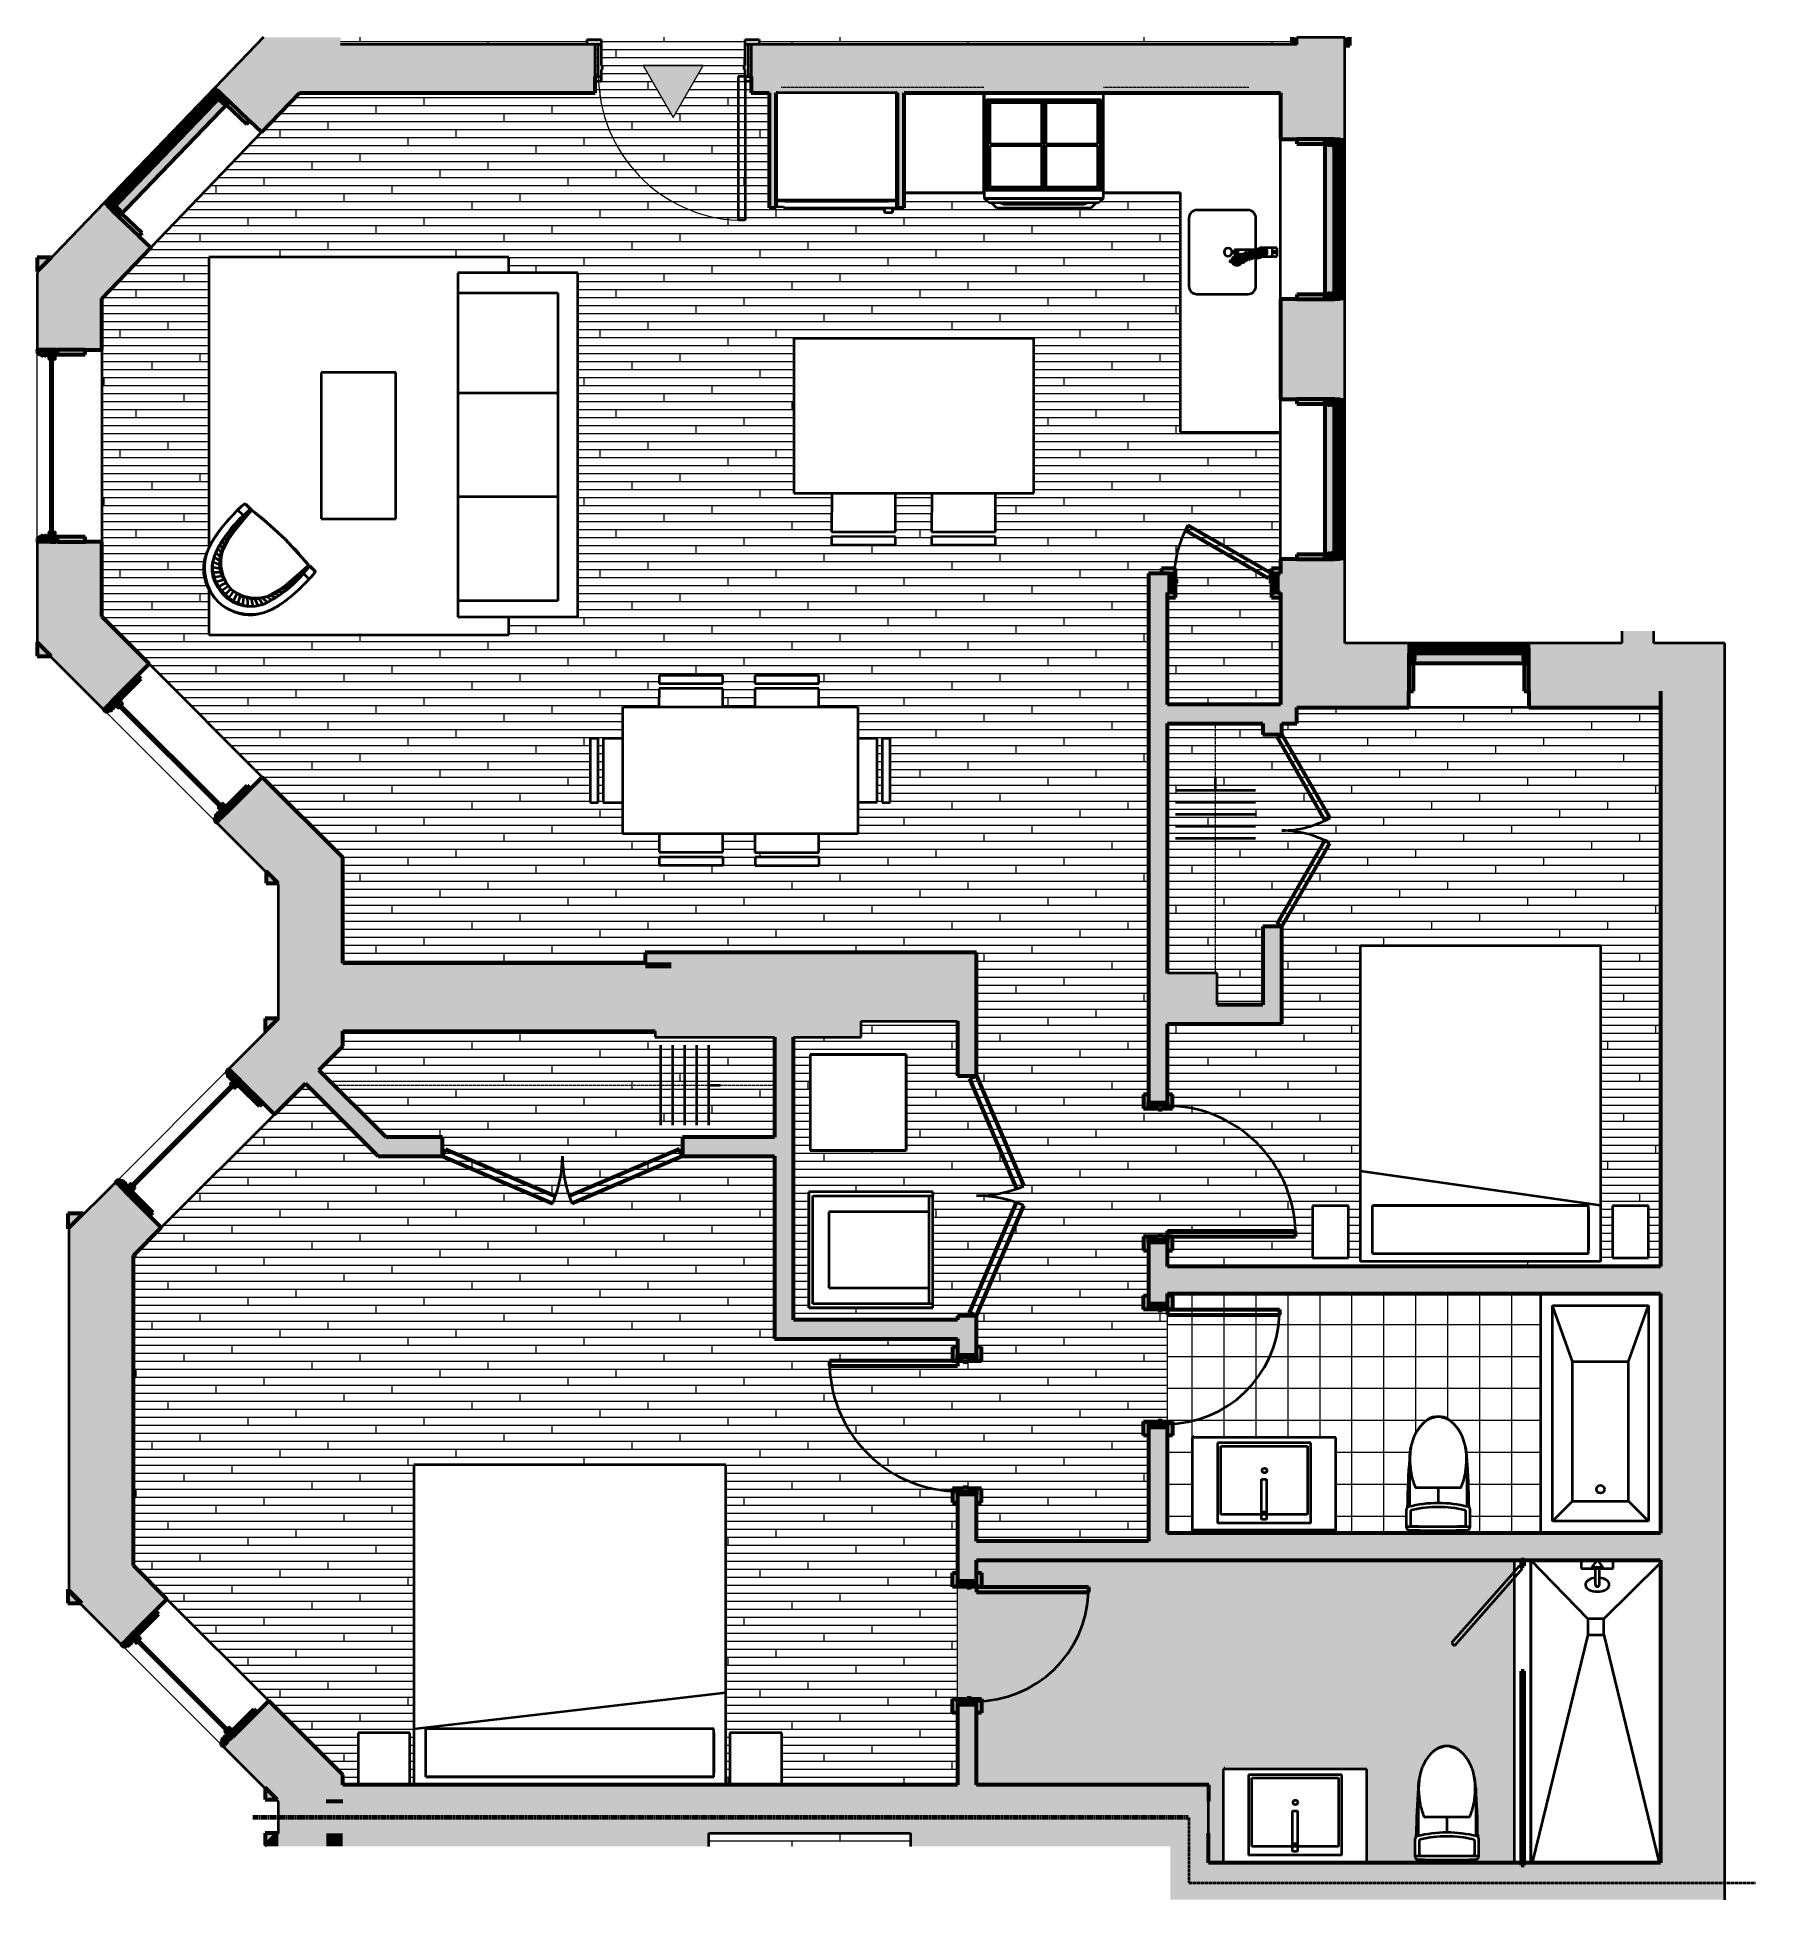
# Model space of a CAD drawing. Header units: inches. Extents: x 239 to 669, y -3424 to -2958.
import ezdxf

# ---------------------------------------------------------------- set-up
doc = ezdxf.new("R2010")
doc.units = ezdxf.units.IN
doc.header["$MEASUREMENT"] = 0
doc.linetypes.add('Hidden 1_16_', pattern=[0.09375, 0.0625, -0.03125])
doc.linetypes.add('Hidden 1_8_', pattern=[0.1875, 0.125, -0.0625])
for name, color, linetype, lineweight in [('A-DETL', 90, 'Continuous', 40), ('A-DETL-GENF', 92, 'Continuous', 9), ('A-DOOR', 31, 'Continuous', 40), ('A-DOOR-FRAM', 31, 'Continuous', 40), ('A-FLOR', 192, 'Continuous', 18), ('A-FLOR-PATT', 8, 'Continuous', 18), ('A-GENM', 13, 'Continuous', 40), ('A-GLAZ', 151, 'Continuous', 40), ('A-WALL', 113, 'Continuous', 18), ('A-WALL-PATT', 111, 'Continuous', 18), ('I-FURN', 30, 'Continuous', 40), ('I-WALL', 2, 'Continuous', 40), ('P-SANR-FIXT', 6, 'Continuous', 40), ('Q-CASE', 31, 'Continuous', 40), ('Q-SPCQ', 91, 'Continuous', 40)]:
    doc.layers.add(name, color=color, linetype=linetype, lineweight=lineweight)

# ---------------------------------------------------------------- blocks, each defined once
blk = doc.blocks.new('EMBARC Door - 32_ x 84_ BEDROOM-1130317-UNIT 1')
at = {"layer": 'A-DOOR-FRAM'}
h = blk.add_hatch(color=135, dxfattribs=at)
h.paths.add_polyline_path([(-19.5, 3.625), (-19.5, 2.375), (-16, 2.375), (-16, 3.625), (-17.5, 3.625)], flags=0)
h.paths.add_polyline_path([(16, 3.625), (16, 2.375), (19.5, 2.375), (19.5, 3.625), (17.5, 3.625)], flags=0)
h = blk.add_hatch(color=135, dxfattribs=at)
h.paths.add_polyline_path([(-16.75, -2.375), (-16, -2.375), (-16, 0), (-15.75, 0), (-15.75, 1), (-16, 1), (-16, 2.375), (-16.75, 2.375)], flags=0)
h.paths.add_polyline_path([(15.75, 0), (16, 0), (16, -2.375), (16.75, -2.375), (16.75, 2.375), (16, 2.375), (16, 1), (15.75, 1)], flags=0)
h = blk.add_hatch(color=135, dxfattribs=at)
h.paths.add_polyline_path([(-19.5, -2.375), (-19.5, -3.625), (-16, -3.625), (-16, -2.375), (-17.5, -2.375)], flags=0)
h.paths.add_polyline_path([(16, -2.375), (16, -3.625), (19.5, -3.625), (19.5, -2.375), (17.5, -2.375)], flags=0)
at = {"layer": 'A-DOOR', "color": 10, "lineweight": 60}
for p, q in [((14.625, 2.375), (14.625, 34.375)), ((16, 34.375), (14.625, 34.375)), ((16, 2.375), (16, 34.375)), ((16, 2.375), (14.625, 2.375))]:
    blk.add_line(p, q, dxfattribs=at)
at = {"layer": 'A-DOOR', "color": 250}
blk.add_arc((15.725, 1.991), 32.403, 91.94554, 180, dxfattribs=at)
at = {"layer": 'A-DOOR-FRAM', "color": 10, "lineweight": 60}
for p, q in [((-16, 3.625), (-19.5, 3.625)), ((-19.5, 3.625), (-19.5, 2.375)), ((-17.5, 2.375), (-16, 2.375)), ((-16, 2.375), (-16.75, 2.375)), ((-16.75, 2.375), (-16.75, -2.375)), ((-16, 2.375), (-16, 3.625)), ((-16, 1), (-16, 2.375)), ((-15.75, 1), (-16, 1)), ((-15.75, 0), (-15.75, 1)), ((16, 1), (15.75, 1)), ((15.75, 1), (15.75, 0)), ((19.5, 3.625), (16, 3.625)), ((16, 3.625), (16, 2.375)), ((16, 2.375), (17.5, 2.375)), ((16.75, 2.375), (16, 2.375)), ((16, 2.375), (16, 1)), ((16.75, -2.375), (16.75, 2.375)), ((19.5, 2.375), (19.5, 3.625)), ((-19.5, -2.375), (-19.5, -3.625)), ((-19.5, -3.625), (-16, -3.625)), ((-16, -2.375), (-17.5, -2.375)), ((-16.75, -2.375), (-16, -2.375)), ((-16, -2.375), (-16, 0)), ((-16, 0), (-15.75, 0)), ((-16, -3.625), (-16, -2.375)), ((15.75, 0), (16, 0)), ((16, 0), (16, -2.375)), ((17.5, -2.375), (16, -2.375)), ((16, -2.375), (16, -3.625)), ((16, -2.375), (16.75, -2.375)), ((16, -3.625), (19.5, -3.625)), ((19.5, -3.625), (19.5, -2.375))]:
    blk.add_line(p, q, dxfattribs=at)
blk = doc.blocks.new('Double-Flush-Closet - 60_ x 80_ _C3 CLOSET-1124647-UNIT 1')
at = {"layer": 'A-DOOR', "color": 10, "lineweight": 60}
for p, q in [((-30, 2.38), (-2.41, 14.16)), ((30, 2.38), (2.41, 14.16)), ((-29.25, 0.63), (-1.72, 12.39)), ((29.26, 0.63), (1.72, 12.39)), ((-30, 2.38), (-29.25, 0.63)), ((30, 2.38), (29.26, 0.63))]:
    blk.add_line(p, q, dxfattribs=at)
at = {"layer": 'A-DOOR', "color": 250}
for centre, start, end in [((-30, 2.38), 360, 23.1243), ((30, 2.38), 156.8757, 180)]:
    blk.add_arc(centre, 30, start, end, dxfattribs=at)
blk = doc.blocks.new('counter 14 - counter 2-294870-UNIT 1')
at = {"layer": 'A-GENM', "color": 250}
for p, q in [((475.95, -2987.67), (475.95, -2962.75)), ((456.01, -2987.67), (475.95, -2987.67)), ((505.88, -2987.67), (525.07, -2987.67)), ((525.07, -2987.67), (525.07, -3047.57)), ((428.45, -3024.21), (428.45, -3062.87)), ((488.45, -3024.21), (428.45, -3024.21)), ((488.45, -3062.87), (488.45, -3024.21)), ((525.07, -3047.57), (550.12, -3047.57)), ((428.45, -3062.87), (488.45, -3062.87))]:
    blk.add_line(p, q, dxfattribs=at)
blk = doc.blocks.new('EMBARC Door - A - 36_ x 84_-255220-UNIT 1')
at = {"layer": 'A-DOOR-FRAM', "lineweight": 18}
h = blk.add_hatch(color=8, dxfattribs=at)
h.paths.add_polyline_path([(19.5, 4), (21.5, 4), (21.5, 5.25), (18, 5.25), (18, 4)], flags=0)
h.paths.add_polyline_path([(-19.5, 4), (-18, 4), (-18, 5.25), (-21.5, 5.25), (-21.5, 4)], flags=0)
h = blk.add_hatch(color=8, dxfattribs=at)
h.paths.add_polyline_path([(-18, -4), (-18, -2.25), (-17.75, -2.25), (-17.75, -1.25), (-18, -1.25), (-18, 4), (-18.75, 4), (-18.75, -4)], flags=0)
h.paths.add_polyline_path([(18.75, -4), (18.75, 4), (18, 4), (18, -1.25), (17.75, -1.25), (17.75, -2.25), (18, -2.25), (18, -4)], flags=0)
h = blk.add_hatch(color=8, dxfattribs=at)
h.paths.add_polyline_path([(-18, -5.25), (-18, -4), (-19.5, -4), (-19.5, -5.25)], flags=0)
h.paths.add_polyline_path([(19.5, -5.25), (19.5, -4), (18, -4), (18, -5.25)], flags=0)
at = {"layer": 'A-DOOR', "color": 250}
for p, q in [((16.25, -4), (16.25, -40)), ((18, -4), (16.25, -4)), ((18, -4), (18, -40)), ((18, -40), (16.25, -40))]:
    blk.add_line(p, q, dxfattribs=at)
at = {"layer": 'A-DOOR', "color": 8, "lineweight": 18}
blk.add_arc((17.73, -3.62), 36.41, 180, 267.6784, dxfattribs=at)
at = {"layer": 'A-DOOR-FRAM', "color": 250}
for p, q in [((-21.5, 4), (-21.5, 5.25)), ((-21.5, 5.25), (-18, 5.25)), ((-18, 5.25), (-18, 4)), ((18, 5.25), (21.5, 5.25)), ((18, 4), (18, 5.25)), ((21.5, 5.25), (21.5, 4)), ((-18, 4), (-19.5, 4)), ((-18.75, -4), (-18.75, 4)), ((-18.75, 4), (-18, 4)), ((-18, 4), (-18, -1.25)), ((19.5, 4), (18, 4)), ((18, 4), (18.75, 4)), ((18, -1.25), (18, 4)), ((18.75, 4), (18.75, -4)), ((-19.5, -4), (-18, -4)), ((-18, -4), (-18.75, -4)), ((-18, -1.25), (-17.75, -1.25)), ((-18, -2.25), (-18, -4)), ((-17.75, -2.25), (-18, -2.25)), ((-18, -4), (-18, -5.25)), ((-17.75, -1.25), (-17.75, -2.25)), ((17.75, -1.25), (18, -1.25)), ((17.75, -2.25), (17.75, -1.25)), ((18, -2.25), (17.75, -2.25)), ((18, -4), (18, -2.25)), ((18, -5.25), (18, -4)), ((18, -4), (19.5, -4)), ((18.75, -4), (18, -4)), ((-18, -5.25), (-19.5, -5.25)), ((19.5, -5.25), (18, -5.25))]:
    blk.add_line(p, q, dxfattribs=at)
blk = doc.blocks.new('EMBARC Door - 32_ x 84_-316108-UNIT 1')
at = {"layer": 'A-DOOR-FRAM'}
for points in [[(-19.25, 7.25), (-19.25, 6), (-17.48, 6), (-17.48, 7.25)], [(-19.5, -7.25), (-17.48, -7.25), (-17.5, -6), (-19.5, -6)]]:
    blk.add_hatch(color=135, dxfattribs=at).paths.add_polyline_path(points, flags=0)
at = {"layer": 'A-DOOR-FRAM', "color": 10, "lineweight": 60}
for p, q in [((-17.47, 7.25), (-19.25, 7.25)), ((-19.5, -6), (-19.5, -7.25)), ((-19.5, -7.25), (-17.47, -7.25))]:
    blk.add_line(p, q, dxfattribs=at)
blk = doc.blocks.new('Proline_Clad_Wood-Double-Hung_Vent_Unit - 40_ x 48_-675768-UNIT 1')
at = {"layer": 'A-GLAZ'}
h = blk.add_hatch(color=135, dxfattribs=at)
h.paths.add_polyline_path([(-18.77, 1.7), (-18.79, 1.73), (-18.95, 1.73), (-18.97, 1.62), (-18.82, 1.68)], flags=0)
h.paths.add_polyline_path([(-19.88, 1), (-18.83, 1), (-18.77, 1.06), (-18.77, 1.7), (-19, 1.6), (-19.35, 1.61), (-19.35, 1.63), (-19.33, 1.77), (-19.36, 1.77), (-19.36, 2.05), (-19.55, 2.05), (-19.55, 2.14), (-19.27, 2.15), (-19.27, 2.38), (-19.36, 2.38), (-19.36, 2.53), (-19.59, 2.98), (-19.55, 3.02), (-19.27, 3.19), (-19.27, 3.55), (-19.59, 3.77), (-19.58, 3.83), (-19.36, 4.21), (-19.36, 4.54), (-19.55, 4.58), (-19.55, 4.64), (-19.36, 4.64), (-19.37, 4.81), (-19.91, 4.78), (-19.94, 4.74), (-19.94, 4.4), (-19.91, 4.37), (-19.94, 4.34), (-19.94, 2.76), (-20, 2.72), (-20, 1.24), (-19.91, 1.15)], flags=0)
h = blk.add_hatch(color=135, dxfattribs=at)
h.paths.add_polyline_path([(-19.12, 1.64), (-19.08, 1.62), (-19.08, 1.7)], flags=0)
h.paths.add_polyline_path([(-19.05, 1.73), (-18.7, 1.77), (-18.53, 1.97), (-18.72, 2.15), (-18.86, 2.15), (-19.05, 2.34), (-18.86, 2.52), (-18.72, 2.52), (-18.54, 2.65), (-18.61, 2.86), (-18.68, 2.94), (-18.7, 3.04), (-18.68, 3.79), (-18.61, 3.87), (-18.55, 4.08), (-18.77, 4.21), (-18.86, 4.21), (-19.05, 4.4), (-18.85, 4.59), (-18.72, 4.59), (-18.53, 4.76), (-18.58, 4.81), (-18.61, 4.81), (-18.58, 4.76), (-18.72, 4.63), (-18.89, 4.61), (-19.07, 4.49), (-19.07, 4.28), (-18.87, 4.17), (-18.7, 4.15), (-18.59, 4.04), (-18.64, 3.91), (-18.72, 3.81), (-18.75, 3.69), (-18.72, 2.92), (-18.64, 2.83), (-18.58, 2.67), (-18.72, 2.57), (-18.87, 2.57), (-19.07, 2.45), (-19.07, 2.22), (-18.87, 2.1), (-18.72, 2.1), (-18.58, 1.97), (-18.7, 1.82), (-19.05, 1.78)], flags=0)
h = blk.add_hatch(color=135, dxfattribs=at)
h.paths.add_polyline_path([(-18.52, 3.54), (18.51, 3.54), (18.51, 3.95), (-18.52, 3.93)], flags=0)
h.paths.add_polyline_path([(-18.52, 4.28), (18.51, 4.28), (18.49, 4.81), (-18.52, 4.81)], flags=0)
h = blk.add_hatch(color=135, dxfattribs=at)
h.paths.add_polyline_path([(18.7, 1.77), (19.05, 1.73), (19.05, 1.78), (18.7, 1.82), (18.58, 1.97), (18.72, 2.1), (18.87, 2.1), (19.07, 2.22), (19.07, 2.45), (18.87, 2.57), (18.72, 2.57), (18.58, 2.67), (18.64, 2.83), (18.72, 2.92), (18.75, 3.04), (18.72, 3.81), (18.64, 3.91), (18.58, 4.07), (18.72, 4.17), (18.87, 4.17), (19.07, 4.28), (19.07, 4.51), (18.87, 4.63), (18.72, 4.63), (18.58, 4.76), (18.58, 4.81), (18.57, 4.81), (18.53, 4.76), (18.72, 4.59), (18.86, 4.59), (19.05, 4.4), (18.86, 4.21), (18.72, 4.21), (18.54, 4.08), (18.61, 3.87), (18.68, 3.79), (18.7, 3.64), (18.68, 2.94), (18.61, 2.86), (18.54, 2.65), (18.72, 2.52), (18.86, 2.52), (19.05, 2.34), (18.86, 2.15), (18.72, 2.15), (18.53, 1.97)], flags=0)
h.paths.add_polyline_path([(19.08, 1.62), (19.12, 1.64), (19.08, 1.7)], flags=0)
h = blk.add_hatch(color=135, dxfattribs=at)
h.paths.add_polyline_path([(18.77, 1.7), (18.97, 1.62), (18.92, 1.73), (18.79, 1.73)], flags=0)
h.paths.add_polyline_path([(18.77, 1.06), (18.83, 1), (19.88, 1), (19.91, 1.15), (20, 1.24), (20, 2.72), (19.94, 2.76), (19.94, 4.34), (19.91, 4.37), (19.94, 4.4), (19.91, 4.78), (19.86, 4.79), (19.36, 4.81), (19.36, 4.64), (19.55, 4.61), (19.52, 4.55), (19.36, 4.54), (19.36, 4.2), (19.59, 3.77), (19.54, 3.71), (19.27, 3.55), (19.27, 3.19), (19.59, 2.98), (19.58, 2.92), (19.36, 2.53), (19.36, 2.38), (19.27, 2.38), (19.27, 2.15), (19.55, 2.14), (19.55, 2.05), (19.36, 2.05), (19.36, 1.77), (19.33, 1.77), (19.35, 1.61), (19.32, 1.6), (18.98, 1.6), (18.77, 1.7)], flags=0)
for points in [[(-20, 1), (20, 1), (20, 3.41), (-20, 3.41), (-20, 2.83)], [(-20, -6), (-18.83, -6), (-18.83, 1), (-20, 1)], [(18.83, -6), (20, -6), (20, 1), (18.83, 1), (18.83, -2.44)]]:
    blk.add_hatch(color=135, dxfattribs=at).paths.add_polyline_path(points, flags=0)
at = {"layer": 'A-GLAZ', "color": 250}
for p, q in [((20, 6), (-20, 6)), ((-20, 5.95), (-20, 6)), ((20, 5.96), (-20, 5.96)), ((-20, 5.91), (-20, 5.96)), ((-20, 5.79), (-20, 5.91)), ((-20, 5.76), (-20, 5.79)), ((-20, 5.63), (-20, 5.76)), ((-20, 5.58), (-20, 5.63)), ((-20, 5.06), (-20, 5.58)), ((-20, 5.58), (20, 5.58)), ((-20, 5.03), (-20, 5.06)), ((-20, 4.98), (-20, 5.03)), ((-20, 5.03), (20, 5.03)), ((-20, 4.96), (-20, 4.98)), ((-20, 4.98), (20, 4.98)), ((-20, 4.96), (20, 4.96)), ((-20, 4.93), (-20, 4.96)), ((-20, 4.96), (-20, 4.96)), ((-20, 4.9), (-20, 4.93)), ((-20, 4.87), (-20, 4.9)), ((20, 4.87), (-20, 4.87)), ((-20, 4.81), (-20, 4.87)), ((20, 4.81), (-20, 4.81)), ((-18.52, 4.93), (-18.52, 4.97)), ((-17.8, 5.76), (-17.77, 5.76)), ((-17.03, 4.96), (-16.99, 4.96)), ((0.68, 4.96), (0.71, 4.96)), ((18.51, 4.97), (18.51, 4.93)), ((20, 6), (20, 5.95)), ((20, 5.96), (20, 5.91)), ((20, 5.91), (20, 5.79)), ((20, 5.79), (20, 5.76)), ((20, 5.76), (20, 5.63)), ((20, 5.63), (20, 5.58)), ((20, 5.58), (20, 5.06)), ((20, 5.06), (20, 5.03)), ((20, 5.03), (20, 4.98)), ((20, 4.98), (20, 4.96)), ((20, 4.96), (20, 4.96)), ((20, 4.96), (20, 4.93)), ((20, 4.93), (20, 4.9)), ((20, 4.9), (20, 4.87)), ((20, 4.87), (20, 4.81)), ((-18.52, 4.24), (-18.52, 4.28)), ((-18.52, 4.17), (-18.52, 4.24)), ((-18.52, 4.24), (18.51, 4.24)), ((18.51, 4.17), (-18.52, 4.17)), ((-18.52, 4.07), (-18.52, 4.17)), ((-18.52, 4.07), (18.51, 4.07)), ((-18.52, 4), (-18.52, 4.07)), ((-18.52, 3.95), (-18.52, 4)), ((-18.52, 4), (18.51, 4)), ((-18.52, 3.53), (-18.52, 3.54)), ((18.51, 3.53), (-18.52, 3.53)), ((-16.24, 4.17), (-16.23, 4.17)), ((18.51, 4.28), (18.51, 4.24)), ((18.51, 4.24), (18.51, 4.17)), ((18.51, 4.17), (18.51, 4.07)), ((18.51, 4.07), (18.51, 4)), ((18.51, 4), (18.51, 3.95)), ((18.51, 3.54), (18.51, 3.53))]:
    blk.add_line(p, q, dxfattribs=at)
at = {"layer": 'A-GLAZ', "color": 10, "lineweight": 60}
for p, q in [((-19.9, 4.79), (-19.94, 4.75)), ((-19.94, 4.75), (-19.94, 4.4)), ((-19.77, 4.8), (-19.9, 4.79)), ((-19.36, 4.64), (-19.36, 4.85)), ((-19.18, 4.93), (-19.18, 4.97)), ((-18.52, 4.85), (-18.52, 4.28)), ((18.51, 4.28), (18.51, 4.85)), ((19.18, 4.97), (19.18, 4.93)), ((19.36, 4.85), (19.36, 4.64)), ((19.9, 4.79), (19.77, 4.8)), ((19.94, 4.75), (19.9, 4.79)), ((19.94, 4.4), (19.94, 4.75)), ((20, 3.41), (-20, 3.41)), ((-20, 3.41), (-20, 1)), ((-19.94, 2.76), (-20, 2.72)), ((-20, 2.72), (-20, 1.24)), ((-20, 1.24), (-19.91, 1.15)), ((-20, 1), (20, 1)), ((-20, 1), (-20, -6)), ((-18.83, 1), (-20, 1)), ((-19.94, 4.4), (-19.91, 4.37)), ((-19.91, 4.37), (-19.94, 4.34)), ((-19.94, 4.34), (-19.94, 2.76)), ((-19.91, 1.15), (-19.91, 1.02)), ((-19.91, 1.02), (-19.88, 1)), ((-19.88, 1), (-18.83, 1)), ((-19.58, 3.83), (-19.36, 4.21)), ((-19.36, 2.53), (-19.58, 2.92)), ((-19.55, 4.55), (-19.55, 4.64)), ((-19.55, 4.64), (-19.36, 4.64)), ((-19.36, 4.54), (-19.55, 4.55)), ((-19.27, 3.55), (-19.55, 3.72)), ((-19.55, 3.02), (-19.27, 3.19)), ((-19.55, 2.14), (-19.27, 2.15)), ((-19.55, 2.05), (-19.55, 2.14)), ((-19.36, 2.05), (-19.55, 2.05)), ((-19.36, 4.21), (-19.36, 4.54)), ((-19.36, 2.38), (-19.36, 2.53)), ((-19.27, 2.38), (-19.36, 2.38)), ((-19.36, 1.77), (-19.36, 2.05)), ((-19.33, 1.77), (-19.36, 1.77)), ((-19.35, 1.63), (-19.33, 1.77)), ((-19, 1.6), (-19.32, 1.6)), ((-19.27, 3.19), (-19.27, 3.55)), ((-19.27, 2.15), (-19.27, 2.38)), ((-19.12, 1.7), (-19.12, 1.64)), ((-19.12, 1.64), (-19.08, 1.62)), ((-19.08, 1.62), (-19.08, 1.7)), ((-18.7, 1.82), (-19.05, 1.78)), ((-19.05, 1.73), (-18.7, 1.77)), ((-18.95, 1.73), (-18.97, 1.62)), ((-18.79, 1.73), (-18.95, 1.73)), ((-18.72, 4.63), (-18.87, 4.63)), ((-18.87, 4.17), (-18.72, 4.17)), ((-18.72, 2.57), (-18.87, 2.57)), ((-18.87, 2.1), (-18.72, 2.1)), ((-18.86, 4.59), (-18.72, 4.59)), ((-18.72, 4.21), (-18.86, 4.21)), ((-18.86, 2.52), (-18.72, 2.52)), ((-18.72, 2.15), (-18.86, 2.15)), ((-18.83, -6), (-18.83, 1)), ((-18.77, 1.06), (-18.77, 1.7)), ((-18.75, 3.69), (-18.75, 3.04)), ((-18.7, 3.04), (-18.7, 3.69)), ((-18.52, 4.28), (18.51, 4.28)), ((18.51, 3.95), (-18.52, 3.95)), ((-18.52, 3.95), (-18.52, 3.54)), ((-18.52, 3.54), (18.51, 3.54)), ((18.51, 3.54), (18.51, 3.95)), ((18.7, 3.69), (18.7, 3.04)), ((19.05, 1.78), (18.7, 1.82)), ((18.7, 1.77), (19.05, 1.73)), ((18.87, 4.63), (18.72, 4.63)), ((18.72, 4.59), (18.86, 4.59)), ((18.86, 4.21), (18.72, 4.21)), ((18.72, 4.17), (18.87, 4.17)), ((18.87, 2.57), (18.72, 2.57)), ((18.72, 2.52), (18.86, 2.52)), ((18.86, 2.15), (18.72, 2.15)), ((18.72, 2.1), (18.87, 2.1)), ((18.75, 3.04), (18.75, 3.69)), ((18.77, 1.7), (18.77, 1.06)), ((18.95, 1.73), (18.79, 1.73)), ((18.83, 1), (18.83, -6)), ((20, 1), (18.83, 1)), ((18.83, 1), (19.88, 1)), ((18.97, 1.62), (18.95, 1.73)), ((19.32, 1.6), (19, 1.6)), ((19.08, 1.7), (19.08, 1.62)), ((19.08, 1.62), (19.12, 1.64)), ((19.12, 1.64), (19.12, 1.7)), ((19.55, 3.72), (19.27, 3.55)), ((19.27, 3.55), (19.27, 3.19)), ((19.27, 3.19), (19.55, 3.02)), ((19.36, 2.38), (19.27, 2.38)), ((19.27, 2.38), (19.27, 2.15)), ((19.27, 2.15), (19.55, 2.14)), ((19.36, 1.77), (19.33, 1.77)), ((19.33, 1.77), (19.35, 1.63)), ((19.36, 4.64), (19.55, 4.64)), ((19.55, 4.55), (19.36, 4.54)), ((19.36, 4.54), (19.36, 4.21)), ((19.36, 4.21), (19.58, 3.83)), ((19.58, 2.92), (19.36, 2.53)), ((19.36, 2.53), (19.36, 2.38)), ((19.55, 2.05), (19.36, 2.05)), ((19.36, 2.05), (19.36, 1.77)), ((19.55, 4.64), (19.55, 4.55)), ((19.55, 2.14), (19.55, 2.05)), ((19.88, 1), (19.91, 1.02)), ((19.91, 4.37), (19.94, 4.4)), ((19.94, 4.34), (19.91, 4.37)), ((19.91, 1.15), (20, 1.24)), ((19.91, 1.02), (19.91, 1.15)), ((19.94, 2.76), (19.94, 4.34)), ((20, 2.72), (19.94, 2.76)), ((20, 1), (20, 3.41)), ((20, 1.24), (20, 2.72)), ((20, -6), (20, 1)), ((-20, -6), (-18.83, -6)), ((18.83, -6), (20, -6))]:
    blk.add_line(p, q, dxfattribs=at)
for centre, radius, start, end in [((-18.72, 4.77), 0.143, 270, 24.0507), ((-18.72, 4.77), 0.188, 270, 18.6198), ((18.72, 4.77), 0.188, 161.2995, 270), ((18.72, 4.77), 0.143, 155.8463, 270), ((19.94, 4.83), 0.0287, 302.4683, 33.7115), ((-19.51, 3.79), 0.078, 150.0027, 240.0027), ((-19.51, 2.96), 0.078, 119.9973, 209.9973), ((-19.32, 1.63), 0.0308, 169.6071, 270.3559), ((-19.04, 1.7), 0.078, 96.4335, 180), ((-18.87, 4.4), 0.232, 90, 270), ((-18.87, 2.34), 0.232, 90, 270), ((-19.05, 1.7), 0.031, 96.4335, 180), ((-18.86, 4.4), 0.187, 90, 270), ((-18.86, 2.34), 0.187, 90, 270), ((-19, 1.63), 0.031, 270, 350), ((-18.83, 1.06), 0.062, 270, 0), ((-18.8, 1.7), 0.0336, 3.4669, 74.5331), ((-18.48, 3.69), 0.263, 125.5043, 180), ((-18.48, 3.04), 0.263, 180, 234.4957), ((-18.72, 4.02), 0.188, 305.5043, 90), ((-18.72, 4.02), 0.143, 305.5043, 90), ((-18.72, 2.71), 0.188, 270, 54.4957), ((-18.72, 2.71), 0.143, 270, 54.4957), ((-18.72, 1.96), 0.187, 276.4335, 90), ((-18.72, 1.96), 0.142, 276.4335, 90), ((-18.48, 3.69), 0.218, 125.5043, 180), ((-18.48, 3.04), 0.218, 180, 234.4957), ((18.72, 4.02), 0.188, 90, 234.4957), ((18.72, 2.71), 0.188, 125.5043, 270), ((18.72, 1.96), 0.187, 90, 263.5665), ((18.72, 4.02), 0.143, 90, 234.4957), ((18.72, 2.71), 0.143, 125.5043, 270), ((18.72, 1.96), 0.142, 90, 263.5665), ((18.48, 3.69), 0.218, 0, 54.4957), ((18.48, 3.04), 0.218, 305.5043, 0), ((18.48, 3.69), 0.263, 360, 54.4957), ((18.48, 3.04), 0.263, 305.5043, 360), ((18.8, 1.7), 0.0336, 105.4669, 176.5331), ((18.83, 1.06), 0.062, 180, 270), ((18.86, 4.4), 0.187, 270, 90), ((18.86, 2.34), 0.187, 270, 90), ((18.87, 4.4), 0.232, 270, 90), ((18.87, 2.34), 0.232, 270, 90), ((19, 1.63), 0.031, 190, 270), ((19.04, 1.7), 0.078, 360, 83.5665), ((19.05, 1.7), 0.031, 0, 83.5665), ((19.32, 1.63), 0.0308, 269.6441, 10.3929), ((19.51, 3.79), 0.078, 299.9973, 29.9973), ((19.51, 2.96), 0.078, 330.0027, 60.0027)]:
    blk.add_arc(centre, radius, start, end, dxfattribs=at)
blk = doc.blocks.new('Proline_Clad_Wood-Double-Hung_Vent_Unit - 4_-0_ x 5_-5_ garden enlarged-1919811-UNIT 1')
at = {"layer": 'A-GLAZ'}
h = blk.add_hatch(color=135, dxfattribs=at)
h.paths.add_polyline_path([(-24, 5.91), (-24, 5.78), (-23.93, 5.8), (-23.95, 5.96)], flags=0)
h.paths.add_polyline_path([(-23.98, 5.75), (-23.98, 5.63), (-23.91, 5.65), (-23.91, 5.77)], flags=0)
h.paths.add_polyline_path([(-23.96, 4.81), (-23.85, 4.81), (-23.92, 4.85)], flags=0)
h.paths.add_polyline_path([(-23.94, 5.45), (-23.94, 5.04), (-23.9, 5.08), (-23.9, 5.55), (-23.94, 5.59)], flags=0)
h.paths.add_polyline_path([(-23.8, 5.65), (-23.76, 5.65), (-23.76, 5.93), (-23.8, 5.94)], flags=0)
h.paths.add_polyline_path([(-23.74, 6), (-23.74, 5.96), (-23.64, 5.96), (-23.43, 5.9), (-23.3, 5.9), (-23.3, 5.94), (-23.43, 5.94), (-23.64, 6)], flags=0)
h.paths.add_polyline_path([(-23.52, 5.58), (-23.42, 5.63), (-23.29, 5.63), (-23.3, 5.67), (-23.42, 5.67)], flags=0)
h.paths.add_polyline_path([(-23.42, 5.52), (-23.32, 5.48), (-22.97, 5.48), (-22.96, 5.52)], flags=0)
h.paths.add_polyline_path([(-23.39, 5.26), (-23.35, 5.28), (-23.34, 5.46), (-23.39, 5.45)], flags=0)
h.paths.add_polyline_path([(-23.27, 5.7), (-23.23, 5.69), (-23.23, 5.88), (-23.27, 5.87)], flags=0)
h.paths.add_polyline_path([(-22.94, 5.45), (-22.94, 5.01), (-22.9, 5.01), (-22.9, 5.46), (-22.94, 5.45)], flags=0)
h = blk.add_hatch(color=135, dxfattribs=at)
h.paths.add_polyline_path([(-22.77, 1.7), (-22.79, 1.73), (-22.95, 1.73), (-22.97, 1.62)], flags=0)
h.paths.add_polyline_path([(-24, 2.72), (-24, 1.24), (-23.91, 1.15), (-23.88, 1), (-22.83, 1), (-22.77, 1.06), (-22.77, 1.7), (-23, 1.6), (-23.35, 1.61), (-23.35, 1.63), (-23.33, 1.77), (-23.36, 1.77), (-23.37, 2.05), (-23.55, 2.05), (-23.55, 2.14), (-23.27, 2.15), (-23.27, 2.38), (-23.36, 2.38), (-23.37, 2.55), (-23.59, 2.98), (-23.55, 3.02), (-23.27, 3.21), (-23.27, 3.55), (-23.59, 3.77), (-23.58, 3.83), (-23.36, 4.21), (-23.37, 4.54), (-23.55, 4.55), (-23.55, 4.64), (-23.36, 4.64), (-23.36, 4.9), (-23.18, 4.91), (-23.18, 5.09), (-23.34, 5.09), (-23.41, 5.21), (-23.45, 5.21), (-23.48, 5.27), (-23.39, 5.27), (-23.39, 5.45), (-23.72, 5.45), (-23.84, 5.07), (-23.71, 4.88), (-23.77, 4.8), (-23.9, 4.79), (-23.94, 4.75), (-23.94, 4.4), (-23.91, 4.37), (-23.94, 4.34), (-23.94, 2.76)], flags=0)
h = blk.add_hatch(color=135, dxfattribs=at)
h.paths.add_polyline_path([(-23.12, 5.1), (-23.08, 5.03), (-23.08, 5.17)], flags=0)
h.paths.add_polyline_path([(-23.12, 1.64), (-23.08, 1.62), (-23.08, 1.7)], flags=0)
h.paths.add_polyline_path([(-23.07, 2.45), (-23.07, 2.22), (-22.87, 2.1), (-22.72, 2.1), (-22.58, 1.97), (-22.7, 1.82), (-23.05, 1.78), (-23.05, 1.73), (-22.7, 1.77), (-22.53, 1.97), (-22.72, 2.15), (-22.86, 2.15), (-23.05, 2.34), (-22.86, 2.52), (-22.72, 2.52), (-22.54, 2.65), (-22.61, 2.86), (-22.68, 2.94), (-22.7, 3.04), (-22.68, 3.79), (-22.61, 3.87), (-22.54, 4.08), (-22.72, 4.21), (-22.86, 4.21), (-23.05, 4.4), (-22.86, 4.59), (-22.72, 4.59), (-22.53, 4.76), (-22.7, 4.96), (-23.05, 5), (-23.05, 4.95), (-22.7, 4.91), (-22.58, 4.76), (-22.72, 4.63), (-22.87, 4.63), (-23.07, 4.51), (-23.07, 4.28), (-22.87, 4.17), (-22.72, 4.17), (-22.58, 4.07), (-22.64, 3.91), (-22.72, 3.81), (-22.75, 3.69), (-22.72, 2.92), (-22.64, 2.83), (-22.58, 2.67), (-22.72, 2.57), (-22.87, 2.57)], flags=0)
h = blk.add_hatch(color=135, dxfattribs=at)
h.paths.add_polyline_path([(22.53, 4.76), (22.72, 4.59), (22.86, 4.59), (23.05, 4.4), (22.86, 4.21), (22.72, 4.21), (22.54, 4.08), (22.61, 3.87), (22.68, 3.79), (22.7, 3.69), (22.68, 2.94), (22.61, 2.86), (22.54, 2.65), (22.72, 2.52), (22.86, 2.52), (23.05, 2.34), (22.86, 2.15), (22.72, 2.15), (22.53, 1.97), (22.7, 1.77), (23.05, 1.73), (23.05, 1.78), (22.7, 1.82), (22.58, 1.97), (22.72, 2.1), (22.87, 2.1), (23.07, 2.22), (23.07, 2.45), (22.87, 2.57), (22.72, 2.57), (22.58, 2.67), (22.64, 2.83), (22.72, 2.92), (22.75, 3.04), (22.72, 3.81), (22.64, 3.91), (22.58, 4.07), (22.72, 4.17), (22.87, 4.17), (23.07, 4.28), (23.07, 4.51), (22.87, 4.63), (22.72, 4.63), (22.58, 4.76), (22.7, 4.91), (23.05, 4.95), (23.05, 5), (22.7, 4.96)], flags=0)
h.paths.add_polyline_path([(23.08, 1.62), (23.12, 1.64), (23.08, 1.7)], flags=0)
h.paths.add_polyline_path([(23.08, 5.17), (23.08, 5.03), (23.12, 5.1)], flags=0)
h = blk.add_hatch(color=135, dxfattribs=at)
h.paths.add_polyline_path([(22.77, 1.7), (22.77, 1.06), (22.83, 1), (23.88, 1), (23.91, 1.15), (24, 1.24), (24, 2.72), (23.94, 2.76), (23.94, 4.34), (23.91, 4.37), (23.94, 4.4), (23.94, 4.75), (23.9, 4.79), (23.77, 4.8), (23.71, 4.88), (23.77, 4.99), (23.84, 5.07), (23.71, 5.45), (23.39, 5.45), (23.39, 5.27), (23.48, 5.27), (23.45, 5.21), (23.41, 5.21), (23.34, 5.09), (23.18, 5.09), (23.18, 4.91), (23.36, 4.9), (23.36, 4.64), (23.55, 4.64), (23.55, 4.55), (23.36, 4.54), (23.36, 4.21), (23.59, 3.77), (23.55, 3.72), (23.27, 3.55), (23.27, 3.19), (23.59, 2.98), (23.58, 2.92), (23.36, 2.53), (23.36, 2.38), (23.27, 2.38), (23.27, 2.15), (23.55, 2.14), (23.55, 2.05), (23.36, 2.05), (23.36, 1.77), (23.33, 1.77), (23.35, 1.61), (23.32, 1.6), (22.98, 1.6)], flags=0)
h.paths.add_polyline_path([(22.77, 1.7), (22.97, 1.62), (22.95, 1.73), (22.79, 1.73)], flags=0)
h = blk.add_hatch(color=135, dxfattribs=at)
h.paths.add_polyline_path([(22.9, 5.46), (22.9, 5.01), (22.94, 5.01), (22.94, 5.45)], flags=0)
h.paths.add_polyline_path([(23.52, 5.58), (23.42, 5.67), (23.3, 5.67), (23.29, 5.63), (23.42, 5.63)], flags=0)
h.paths.add_polyline_path([(23.42, 5.52), (23.42, 5.48), (23.52, 5.58)], flags=0)
h.paths.add_polyline_path([(22.96, 5.52), (22.97, 5.48), (23.32, 5.48), (23.42, 5.52)], flags=0)
h.paths.add_polyline_path([(23.23, 5.69), (23.27, 5.7), (23.27, 5.87), (23.23, 5.88)], flags=0)
h.paths.add_polyline_path([(23.3, 5.94), (23.3, 5.9), (23.43, 5.9), (23.74, 6), (23.64, 6), (23.43, 5.94)], flags=0)
h.paths.add_polyline_path([(23.34, 5.46), (23.35, 5.28), (23.39, 5.26), (23.39, 5.45)], flags=0)
h.paths.add_polyline_path([(23.76, 5.93), (23.76, 5.65), (23.8, 5.65), (23.8, 5.94)], flags=0)
h.paths.add_polyline_path([(23.85, 4.81), (23.95, 4.82), (23.92, 4.85)], flags=0)
h.paths.add_polyline_path([(23.9, 5.08), (23.94, 5.04), (23.94, 5.59), (23.9, 5.55), (23.9, 5.45)], flags=0)
h.paths.add_polyline_path([(23.91, 5.77), (23.91, 5.65), (23.97, 5.63), (23.97, 5.75)], flags=0)
h.paths.add_polyline_path([(23.93, 5.8), (24, 5.78), (24, 5.91), (23.95, 5.96), (23.93, 5.88)], flags=0)
for points in [[(-24, -3.49), (-24, -6), (-22.83, -6), (-22.83, 1), (-24, 0.98)], [(22.83, -3.49), (22.83, -6), (24, -6), (24, 1), (22.83, 0.98)]]:
    blk.add_hatch(color=135, dxfattribs=at).paths.add_polyline_path(points, flags=0)
at = {"layer": 'A-GLAZ', "color": 10, "lineweight": 60}
for p, q in [((-24, 5.91), (-24, 5.78)), ((-24, 5.78), (-23.98, 5.75)), ((-23.98, 5.75), (-23.98, 5.63)), ((-23.96, 4.81), (-23.85, 4.81)), ((-23.94, 5.59), (-23.94, 5.04)), ((-23.9, 4.79), (-23.94, 4.75)), ((-23.94, 4.75), (-23.94, 4.4)), ((-23.9, 5.79), (-23.93, 5.88)), ((-23.93, 5.88), (-23.9, 5.88)), ((-23.91, 5.77), (-23.93, 5.8)), ((-23.93, 5.8), (-23.9, 5.79)), ((-23.84, 4.85), (-23.92, 4.85)), ((-23.91, 5.65), (-23.91, 5.77)), ((-23.9, 5.88), (-23.9, 5.91)), ((-23.9, 5.08), (-23.9, 5.55)), ((-23.77, 4.8), (-23.9, 4.79)), ((-23.83, 5.62), (-23.88, 5.62)), ((-23.87, 5.58), (-23.83, 5.58)), ((-23.87, 5), (-23.86, 4.97)), ((-23.83, 5.01), (-23.85, 5.04)), ((-23.71, 5.45), (-23.84, 5.07)), ((-23.84, 5.07), (-23.83, 5.01)), ((-23.8, 4.87), (-23.84, 4.85)), ((-23.82, 4.82), (-23.78, 4.84)), ((-23.8, 5.94), (-23.8, 5.65)), ((-23.78, 4.93), (-23.78, 4.9)), ((-23.71, 4.88), (-23.77, 4.8)), ((-23.76, 5.65), (-23.76, 5.93)), ((-23.64, 6), (-23.74, 6)), ((-23.74, 5.96), (-23.64, 5.96)), ((-23.74, 4.94), (-23.71, 4.88)), ((-23.74, 4.9), (-23.74, 4.93)), ((-23.39, 5.45), (-23.71, 5.45)), ((-23.43, 5.94), (-23.64, 6)), ((-23.64, 5.96), (-23.43, 5.9)), ((-23.45, 5.21), (-23.48, 5.27)), ((-23.48, 5.27), (-23.39, 5.27)), ((-23.39, 5.26), (-23.45, 5.26)), ((-23.45, 5.26), (-23.42, 5.22)), ((-23.41, 5.21), (-23.45, 5.21)), ((-23.3, 5.94), (-23.43, 5.94)), ((-23.43, 5.9), (-23.3, 5.9)), ((-23.3, 5.67), (-23.42, 5.67)), ((-23.42, 5.63), (-23.29, 5.63)), ((-22.96, 5.52), (-23.42, 5.52)), ((-23.34, 5.09), (-23.41, 5.21)), ((-23.39, 5.45), (-23.39, 5.26)), ((-23.39, 5.27), (-23.39, 5.45)), ((-23.36, 4.9), (-23.18, 4.91)), ((-23.36, 4.64), (-23.36, 4.9)), ((-23.35, 5.28), (-23.34, 5.46)), ((-23.18, 5.09), (-23.34, 5.09)), ((-23.32, 5.48), (-22.97, 5.48)), ((-23.27, 5.87), (-23.27, 5.7)), ((-23.23, 5.69), (-23.23, 5.88)), ((-23.18, 4.91), (-23.18, 5.09)), ((-23.08, 5.17), (-23.12, 5.1)), ((-23.12, 5.1), (-23.12, 5.03)), ((-23.08, 5.03), (-23.08, 5.17)), ((-22.7, 4.96), (-23.05, 5)), ((-23.05, 4.95), (-22.7, 4.91)), ((-22.94, 5.45), (-22.94, 5.01)), ((-22.9, 5.01), (-22.9, 5.46)), ((23.05, 5), (22.7, 4.96)), ((22.7, 4.91), (23.05, 4.95)), ((22.9, 5.46), (22.9, 5.01)), ((22.94, 5.01), (22.94, 5.45)), ((23.42, 5.52), (22.96, 5.52)), ((22.97, 5.48), (23.32, 5.48)), ((23.12, 5.1), (23.08, 5.17)), ((23.08, 5.17), (23.08, 5.03)), ((23.12, 5.03), (23.12, 5.1)), ((23.34, 5.09), (23.18, 5.09)), ((23.18, 5.09), (23.18, 4.91)), ((23.18, 4.91), (23.36, 4.9)), ((23.23, 5.88), (23.23, 5.69)), ((23.27, 5.7), (23.27, 5.87)), ((23.29, 5.63), (23.42, 5.63)), ((23.43, 5.94), (23.3, 5.94)), ((23.3, 5.9), (23.43, 5.9)), ((23.42, 5.67), (23.3, 5.67)), ((23.34, 5.46), (23.35, 5.28)), ((23.41, 5.21), (23.34, 5.09)), ((23.36, 4.9), (23.36, 4.64)), ((23.39, 5.26), (23.39, 5.45)), ((23.71, 5.45), (23.39, 5.45)), ((23.39, 5.45), (23.39, 5.27)), ((23.39, 5.27), (23.48, 5.27)), ((23.45, 5.26), (23.39, 5.26)), ((23.45, 5.21), (23.41, 5.21)), ((23.42, 5.22), (23.45, 5.26)), ((23.64, 6), (23.43, 5.94)), ((23.43, 5.9), (23.64, 5.96)), ((23.48, 5.27), (23.45, 5.21)), ((23.74, 6), (23.64, 6)), ((23.64, 5.96), (23.74, 5.96)), ((23.84, 5.07), (23.71, 5.45)), ((23.71, 4.88), (23.74, 4.94)), ((23.77, 4.8), (23.71, 4.88)), ((23.74, 4.93), (23.74, 4.9)), ((23.76, 5.93), (23.76, 5.65)), ((23.9, 4.79), (23.77, 4.8)), ((23.78, 4.9), (23.78, 4.93)), ((23.78, 4.84), (23.82, 4.82)), ((23.8, 5.65), (23.8, 5.94)), ((23.84, 4.85), (23.8, 4.87)), ((23.88, 5.62), (23.83, 5.62)), ((23.83, 5.58), (23.87, 5.58)), ((23.83, 5.01), (23.84, 5.07)), ((23.85, 5.04), (23.83, 5.01)), ((23.92, 4.85), (23.84, 4.85)), ((23.85, 4.81), (23.96, 4.81)), ((23.86, 4.97), (23.87, 5)), ((23.9, 5.91), (23.9, 5.88)), ((23.9, 5.88), (23.93, 5.88)), ((23.93, 5.88), (23.9, 5.79)), ((23.9, 5.79), (23.93, 5.8)), ((23.9, 5.55), (23.9, 5.08)), ((23.94, 4.75), (23.9, 4.79)), ((23.93, 5.8), (23.91, 5.77)), ((23.91, 5.77), (23.91, 5.65)), ((23.94, 5.04), (23.94, 5.59)), ((23.94, 4.4), (23.94, 4.75)), ((23.97, 5.75), (24, 5.78)), ((23.97, 5.63), (23.97, 5.75)), ((24, 5.78), (24, 5.91)), ((-23.94, 2.76), (-24, 2.72)), ((-24, 2.72), (-24, 1.24)), ((-24, 1.24), (-23.91, 1.15)), ((-24, 1), (-24, -6)), ((-22.83, 1), (-24, 1)), ((-23.94, 4.4), (-23.91, 4.37)), ((-23.91, 4.37), (-23.94, 4.34)), ((-23.94, 4.34), (-23.94, 2.76)), ((-23.91, 1.15), (-23.91, 1.02)), ((-23.91, 1.02), (-23.88, 1)), ((-23.88, 1), (-22.83, 1)), ((-23.58, 3.83), (-23.36, 4.21)), ((-23.36, 2.53), (-23.58, 2.92)), ((-23.55, 4.55), (-23.55, 4.64)), ((-23.55, 4.64), (-23.36, 4.64)), ((-23.36, 4.54), (-23.55, 4.55)), ((-23.27, 3.55), (-23.55, 3.72)), ((-23.55, 3.02), (-23.27, 3.19)), ((-23.55, 2.14), (-23.27, 2.15)), ((-23.55, 2.05), (-23.55, 2.14)), ((-23.36, 2.05), (-23.55, 2.05)), ((-23.36, 4.21), (-23.36, 4.54)), ((-23.36, 2.38), (-23.36, 2.53)), ((-23.27, 2.38), (-23.36, 2.38)), ((-23.36, 1.77), (-23.36, 2.05)), ((-23.33, 1.77), (-23.36, 1.77)), ((-23.35, 1.63), (-23.33, 1.77)), ((-23, 1.6), (-23.32, 1.6)), ((-23.27, 3.19), (-23.27, 3.55)), ((-23.27, 2.15), (-23.27, 2.38)), ((-23.12, 1.7), (-23.12, 1.64)), ((-23.12, 1.64), (-23.08, 1.62)), ((-23.08, 1.62), (-23.08, 1.7)), ((-22.7, 1.82), (-23.05, 1.78)), ((-23.05, 1.73), (-22.7, 1.77)), ((-22.95, 1.73), (-22.97, 1.62)), ((-22.79, 1.73), (-22.95, 1.73)), ((-22.72, 4.63), (-22.87, 4.63)), ((-22.87, 4.17), (-22.72, 4.17)), ((-22.72, 2.57), (-22.87, 2.57)), ((-22.87, 2.1), (-22.72, 2.1)), ((-22.86, 4.59), (-22.72, 4.59)), ((-22.72, 4.21), (-22.86, 4.21)), ((-22.86, 2.52), (-22.72, 2.52)), ((-22.72, 2.15), (-22.86, 2.15)), ((-22.83, -6), (-22.83, 1)), ((-22.77, 1.06), (-22.77, 1.7)), ((-22.75, 3.69), (-22.75, 3.04)), ((-22.7, 3.04), (-22.7, 3.69)), ((22.7, 3.69), (22.7, 3.04)), ((23.05, 1.78), (22.7, 1.82)), ((22.7, 1.77), (23.05, 1.73)), ((22.87, 4.63), (22.72, 4.63)), ((22.72, 4.59), (22.86, 4.59)), ((22.86, 4.21), (22.72, 4.21)), ((22.72, 4.17), (22.87, 4.17)), ((22.87, 2.57), (22.72, 2.57)), ((22.72, 2.52), (22.86, 2.52)), ((22.86, 2.15), (22.72, 2.15)), ((22.72, 2.1), (22.87, 2.1)), ((22.75, 3.04), (22.75, 3.69)), ((22.77, 1.7), (22.77, 1.06)), ((22.95, 1.73), (22.79, 1.73)), ((22.83, 1), (22.83, -6)), ((24, 1), (22.83, 1)), ((22.83, 1), (23.88, 1)), ((22.97, 1.62), (22.95, 1.73)), ((23.32, 1.6), (23, 1.6)), ((23.08, 1.7), (23.08, 1.62)), ((23.08, 1.62), (23.12, 1.64)), ((23.12, 1.64), (23.12, 1.7)), ((23.55, 3.72), (23.27, 3.55)), ((23.27, 3.55), (23.27, 3.19)), ((23.27, 3.19), (23.55, 3.02)), ((23.36, 2.38), (23.27, 2.38)), ((23.27, 2.38), (23.27, 2.15)), ((23.27, 2.15), (23.55, 2.14)), ((23.36, 1.77), (23.33, 1.77)), ((23.33, 1.77), (23.35, 1.63)), ((23.36, 4.64), (23.55, 4.64)), ((23.55, 4.55), (23.36, 4.54)), ((23.36, 4.54), (23.36, 4.21)), ((23.36, 4.21), (23.58, 3.83)), ((23.58, 2.92), (23.36, 2.53)), ((23.36, 2.53), (23.36, 2.38)), ((23.55, 2.05), (23.36, 2.05)), ((23.36, 2.05), (23.36, 1.77)), ((23.55, 4.64), (23.55, 4.55)), ((23.55, 2.14), (23.55, 2.05)), ((23.88, 1), (23.91, 1.02)), ((23.91, 4.37), (23.94, 4.4)), ((23.94, 4.34), (23.91, 4.37)), ((23.91, 1.15), (24, 1.24)), ((23.91, 1.02), (23.91, 1.15)), ((23.94, 2.76), (23.94, 4.34)), ((24, 2.72), (23.94, 2.76)), ((24, 1.24), (24, 2.72)), ((24, -6), (24, 1)), ((-24, -6), (-22.83, -6)), ((22.83, -6), (24, -6))]:
    blk.add_line(p, q, dxfattribs=at)
at = {"layer": 'A-GLAZ', "color": 250}
for p, q in [((-22.73, 2.48), (-22.73, 2.2)), ((-22.48, 1.85), (-22.67, 1.66)), ((-22.67, 1.66), (-22.67, 1.52)), ((-22.67, 1.52), (-22.63, 1.47)), ((-22.63, 1.47), (-21.67, 1.47)), ((-22.52, 3.06), (-22.54, 2.77)), ((-22.54, 2.08), (-22.51, 2.08)), ((-22.51, 2.77), (-22.5, 3.06)), ((-22.45, 2.8), (-22.49, 2.8)), ((-22.49, 2.8), (-22.49, 2.77)), ((-22.48, 2.05), (-22.48, 1.85)), ((-22.42, 3.12), (-22.47, 3.03)), ((-22.47, 3.03), (-22.47, 2.8)), ((-22.47, 2.8), (-22.42, 2.8)), ((-22.42, 2.73), (-22.47, 2.72)), ((-22.47, 2.72), (-22.47, 2.65)), ((-22.46, 2.77), (-22.45, 2.8)), ((-21.67, 3.15), (-22.44, 3.15)), ((-22.44, 3.12), (-21.67, 3.12)), ((-21.77, 3.12), (-22.42, 3.12)), ((-22.42, 2.8), (-22.42, 2.73)), ((-22.08, 2.8), (-21.7, 2.82)), ((-22.08, 2.08), (-22.08, 2.8)), ((-22.08, 2.71), (22.08, 2.71)), ((22.08, 2.59), (-22.08, 2.59)), ((22.08, 2.2), (-22.08, 2.2)), ((-21.51, 2.08), (-22.08, 2.08)), ((-21.77, 3.02), (-21.77, 3.12)), ((-21.69, 2.94), (-21.77, 3.02)), ((-21.66, 2.88), (-21.67, 2.92)), ((-21.58, 2.87), (-21.66, 2.8)), ((-21.64, 2.78), (-21.56, 2.84)), ((-21.62, 1.51), (-21.51, 2.02)), ((-21.61, 3.08), (-21.54, 2.76)), ((-21.52, 2.77), (-21.58, 3.08)), ((-21.56, 2.84), (-21.58, 2.87)), ((-21.51, 2.08), (21.51, 2.08)), ((-21.51, 2.02), (-21.51, 2.08)), ((22.08, 2.08), (21.51, 2.08)), ((21.51, 2.08), (21.51, 2.02)), ((21.51, 2.02), (21.62, 1.51)), ((21.58, 3.08), (21.52, 2.77)), ((21.54, 2.76), (21.61, 3.08)), ((21.58, 2.87), (21.56, 2.84)), ((21.56, 2.84), (21.64, 2.78)), ((21.66, 2.8), (21.58, 2.87)), ((21.67, 2.92), (21.66, 2.88)), ((22.44, 3.15), (21.67, 3.15)), ((21.67, 3.12), (22.44, 3.12)), ((21.67, 1.47), (22.63, 1.47)), ((21.77, 3.02), (21.69, 2.94)), ((21.7, 2.82), (22.08, 2.8)), ((22.42, 3.12), (21.77, 3.12)), ((21.77, 3.12), (21.77, 3.02)), ((22.08, 2.8), (22.08, 2.08)), ((22.47, 3.03), (22.42, 3.12)), ((22.42, 2.73), (22.42, 2.8)), ((22.42, 2.8), (22.47, 2.8)), ((22.47, 2.72), (22.42, 2.73)), ((22.49, 2.8), (22.45, 2.8)), ((22.45, 2.8), (22.46, 2.77)), ((22.47, 2.8), (22.47, 3.03)), ((22.47, 2.65), (22.47, 2.72)), ((22.48, 1.85), (22.48, 2.05)), ((22.67, 1.66), (22.48, 1.85)), ((22.49, 2.77), (22.49, 2.8)), ((22.5, 3.06), (22.51, 2.77)), ((22.51, 2.08), (22.54, 2.08)), ((22.54, 2.77), (22.52, 3.06)), ((22.63, 1.47), (22.67, 1.52)), ((22.67, 1.52), (22.67, 1.66)), ((22.73, 2.2), (22.73, 2.48))]:
    blk.add_line(p, q, dxfattribs=at)
at = {"layer": 'A-GLAZ', "color": 10, "lineweight": 60}
for centre, radius, start, end in [((-23.95, 5.91), 0.05, 0, 180), ((-23.93, 5.63), 0.0471, 180, 250), ((-23.92, 4.99), 0.0557, 115.55, 189.111), ((-23.95, 4.98), 0.0227, 189.111, 353.1504), ((-23.94, 4.83), 0.0287, 33.0847, 237.5317), ((-23.9, 4.98), 0.031, 30, 181.1307), ((-23.88, 5.65), 0.031, 180, 270), ((-23.87, 5.55), 0.031, 90, 180), ((-23.84, 5.11), 0.0698, 205.1454, 259.6398), ((-23.82, 5.02), 0.0653, 233.4114, 274.9955), ((-23.85, 4.88), 0.071, 270, 296.5651), ((-23.83, 5.65), 0.031, 270, 360), ((-23.83, 5.65), 0.071, 270, 0), ((-23.83, 4.92), 0.0855, 6.6756, 93.3019), ((-23.83, 4.92), 0.0887, 14.7882, 92.4842), ((-23.81, 4.93), 0.031, 360, 90), ((-23.74, 5.94), 0.061, 90, 180), ((-23.81, 4.9), 0.0319, 292.4786, 353.5214), ((-23.81, 4.9), 0.0673, 296.5651, 1.906), ((-23.74, 5.93), 0.0265, 90, 180), ((-23.42, 5.58), 0.0945, 90, 270), ((-23.42, 5.58), 0.0545, 90, 270), ((-23.42, 5.45), 0.032, 358.9819, 98.1628), ((-23.41, 5.28), 0.0599, 256.011, 354.4207), ((-23.32, 5.46), 0.0224, 90, 169.0382), ((-23.3, 5.88), 0.061, 0, 90), ((-23.3, 5.87), 0.0242, 360, 90), ((-23.3, 5.7), 0.0298, 270, 0), ((-23.29, 5.69), 0.056, 270, 0), ((-23.04, 5.03), 0.078, 180, 263.5665), ((-23.05, 5.03), 0.031, 180, 263.5665), ((-22.97, 5.45), 0.0271, 360, 90), ((-22.96, 5.46), 0.056, 0, 90), ((-22.92, 5.01), 0.0199, 180, 360), ((-22.72, 4.77), 0.188, 270, 83.5665), ((-22.72, 4.77), 0.143, 270, 83.5665), ((22.72, 4.77), 0.188, 96.4335, 270), ((22.72, 4.77), 0.143, 96.4335, 270), ((22.96, 5.46), 0.056, 90, 180), ((22.92, 5.01), 0.0199, 180, 0), ((22.97, 5.45), 0.0271, 90, 180), ((23.05, 5.03), 0.031, 276.4335, 0), ((23.04, 5.03), 0.078, 276.4335, 0), ((23.3, 5.88), 0.061, 90, 180), ((23.29, 5.69), 0.056, 180, 270), ((23.3, 5.87), 0.0242, 90, 180), ((23.3, 5.7), 0.0298, 180, 270), ((23.32, 5.46), 0.0224, 10.9618, 90), ((23.41, 5.28), 0.0599, 185.5793, 283.989), ((23.42, 5.45), 0.032, 81.8372, 181.0181), ((23.42, 5.58), 0.0945, 270, 90), ((23.42, 5.58), 0.0545, 270, 90), ((23.74, 5.94), 0.061, 360, 90), ((23.74, 5.93), 0.0265, 360, 90), ((23.83, 4.92), 0.0855, 86.6981, 173.3244), ((23.83, 4.92), 0.0887, 87.5158, 165.2118), ((23.81, 4.9), 0.0673, 178.094, 243.4349), ((23.83, 5.65), 0.071, 180, 270), ((23.81, 4.93), 0.031, 90, 180), ((23.81, 4.9), 0.0319, 186.4786, 247.5214), ((23.83, 5.65), 0.031, 180, 270), ((23.82, 5.02), 0.0653, 265.0045, 306.5886), ((23.85, 4.88), 0.071, 243.4349, 270), ((23.84, 5.11), 0.0698, 280.3602, 334.8546), ((23.87, 5.55), 0.031, 0, 90), ((23.9, 4.98), 0.031, 358.8693, 150), ((23.88, 5.65), 0.031, 270, 0), ((23.95, 5.91), 0.05, 0, 180), ((23.94, 4.83), 0.0287, 302.4683, 146.9153), ((23.95, 4.98), 0.0227, 186.8496, 350.889), ((23.93, 5.63), 0.0471, 290, 360), ((23.92, 4.99), 0.0557, 350.889, 64.45), ((-23.51, 3.79), 0.078, 150.0027, 240.0027), ((-23.51, 2.96), 0.078, 119.9973, 209.9973), ((-23.32, 1.63), 0.0308, 169.6071, 270.3559), ((-23.04, 1.7), 0.078, 96.4335, 180), ((-22.87, 4.4), 0.232, 90, 270), ((-22.87, 2.34), 0.232, 90, 270), ((-23.05, 1.7), 0.031, 96.4335, 180), ((-22.86, 4.4), 0.187, 90, 270), ((-22.86, 2.34), 0.187, 90, 270), ((-23, 1.63), 0.031, 270, 350), ((-22.83, 1.06), 0.062, 270, 0), ((-22.8, 1.7), 0.0336, 3.4669, 74.5331), ((-22.48, 3.69), 0.263, 125.5043, 180), ((-22.48, 3.04), 0.263, 180, 234.4957), ((-22.72, 4.02), 0.188, 305.5043, 90), ((-22.72, 4.02), 0.143, 305.5043, 90), ((-22.72, 2.71), 0.188, 270, 54.4957), ((-22.72, 2.71), 0.143, 270, 54.4957), ((-22.72, 1.96), 0.187, 276.4335, 90), ((-22.72, 1.96), 0.142, 276.4335, 90), ((-22.48, 3.69), 0.218, 125.5043, 180), ((-22.48, 3.04), 0.218, 180, 234.4957), ((22.72, 4.02), 0.188, 90, 234.4957), ((22.72, 2.71), 0.188, 125.5043, 270), ((22.72, 1.96), 0.187, 90, 263.5665), ((22.72, 4.02), 0.143, 90, 234.4957), ((22.72, 2.71), 0.143, 125.5043, 270), ((22.72, 1.96), 0.142, 90, 263.5665), ((22.48, 3.69), 0.218, 0, 54.4957), ((22.48, 3.04), 0.218, 305.5043, 0), ((22.48, 3.69), 0.263, 360, 54.4957), ((22.48, 3.04), 0.263, 305.5043, 360), ((22.8, 1.7), 0.0336, 105.4669, 176.5331), ((22.83, 1.06), 0.062, 180, 270), ((22.86, 4.4), 0.187, 270, 90), ((22.86, 2.34), 0.187, 270, 90), ((22.87, 4.4), 0.232, 270, 90), ((22.87, 2.34), 0.232, 270, 90), ((23, 1.63), 0.031, 190, 270), ((23.04, 1.7), 0.078, 360, 83.5665), ((23.05, 1.7), 0.031, 0, 83.5665), ((23.32, 1.63), 0.0308, 269.6441, 10.3929), ((23.51, 3.79), 0.078, 299.9973, 29.9973), ((23.51, 2.96), 0.078, 330.0027, 60.0027)]:
    blk.add_arc(centre, radius, start, end, dxfattribs=at)
at = {"layer": 'A-GLAZ', "color": 250}
for centre, radius, start, end in [((-22.7, 2.48), 0.0232, 90, 180), ((-22.7, 2.2), 0.0297, 180, 270), ((-22.7, 2.66), 0.158, 270, 338.35), ((-22.73, 1.99), 0.183, 38.9118, 79.0882), ((-22.54, 2.13), 0.0551, 211.6569, 270), ((-22.5, 2.57), 0.0625, 99.2606, 158.35), ((-22.5, 2.77), 0.0405, 177.486, 352.3244), ((-22.44, 3.06), 0.0885, 90, 179.9343), ((-22.5, 2.77), 0.013, 176.8292, 356.8949), ((-22.51, 2.71), 0.0706, 269.8511, 306.5633), ((-22.51, 2.05), 0.031, 0, 90), ((-22.44, 3.06), 0.0652, 90.0749, 181.5911), ((-21.7, 2.86), 0.0458, 266.9924, 25.2607), ((-21.76, 2.87), 0.1, 25.2607, 44.1399), ((-21.67, 3.06), 0.0835, 12, 90), ((-21.67, 3.06), 0.06, 12, 90), ((-21.64, 2.77), 0.0361, 128.685, 321.315), ((-21.67, 1.52), 0.047, 270.0001, 348), ((-21.62, 2.74), 0.0386, 18.1661, 115.8735), ((-21.56, 2.76), 0.0475, 191.6531, 12), ((-21.56, 2.76), 0.024, 192.1562, 12), ((21.56, 2.76), 0.0475, 168, 348.3469), ((21.56, 2.76), 0.024, 168, 347.8438), ((21.67, 3.06), 0.0835, 90, 168), ((21.62, 2.74), 0.0386, 64.1265, 161.8339), ((21.67, 3.06), 0.06, 90, 168), ((21.64, 2.77), 0.0361, 218.685, 51.315), ((21.67, 1.52), 0.047, 192, 270), ((21.7, 2.86), 0.0458, 154.7393, 273.0076), ((21.76, 2.87), 0.1, 135.8601, 154.7393), ((22.44, 3.06), 0.0885, 0.0657, 90), ((22.44, 3.06), 0.0652, 358.4089, 89.9251), ((22.5, 2.77), 0.0405, 187.6756, 2.514), ((22.51, 2.71), 0.0706, 233.4367, 270.1489), ((22.51, 2.05), 0.031, 90, 180), ((22.5, 2.77), 0.013, 183.1051, 3.1708), ((22.5, 2.57), 0.0625, 21.65, 80.7394), ((22.54, 2.13), 0.0551, 270, 328.3431), ((22.7, 2.66), 0.158, 201.65, 270), ((22.73, 1.99), 0.183, 100.9118, 141.0882), ((22.7, 2.48), 0.0232, 0, 90), ((22.7, 2.2), 0.0297, 270, 0)]:
    blk.add_arc(centre, radius, start, end, dxfattribs=at)
blk = doc.blocks.new('Proline_Clad_Wood-Double-Hung_Vent_Unit - 3_-4_ x 5_-5_ garden enlarged-1919753-UNIT 1')
at = {"layer": 'A-GLAZ'}
h = blk.add_hatch(color=135, dxfattribs=at)
h.paths.add_polyline_path([(-20, 5.91), (-20, 5.78), (-19.93, 5.8), (-19.95, 5.96)], flags=0)
h.paths.add_polyline_path([(-19.8, 5.94), (-19.8, 5.65), (-19.76, 5.65), (-19.76, 5.93)], flags=0)
h.paths.add_polyline_path([(-19.74, 6), (-19.74, 5.96), (-19.64, 5.96), (-19.43, 5.9), (-19.3, 5.9), (-19.3, 5.94), (-19.43, 5.94), (-19.64, 6)], flags=0)
h.paths.add_polyline_path([(-19.98, 5.75), (-19.98, 5.63), (-19.91, 5.65), (-19.91, 5.77)], flags=0)
h.paths.add_polyline_path([(-19.94, 5.59), (-19.94, 5.04), (-19.9, 5.08), (-19.9, 5.55)], flags=0)
h.paths.add_polyline_path([(-19.27, 5.87), (-19.27, 5.7), (-19.23, 5.69), (-19.23, 5.88)], flags=0)
h.paths.add_polyline_path([(-19.52, 5.58), (-19.42, 5.63), (-19.29, 5.63), (-19.3, 5.67), (-19.42, 5.67)], flags=0)
h.paths.add_polyline_path([(-19.42, 5.52), (-19.32, 5.48), (-18.97, 5.48), (-18.96, 5.52)], flags=0)
h.paths.add_polyline_path([(-19.39, 5.45), (-19.39, 5.26), (-19.35, 5.28), (-19.34, 5.46)], flags=0)
h.paths.add_polyline_path([(-19.92, 4.85), (-19.96, 4.81), (-19.85, 4.81)], flags=0)
h.paths.add_polyline_path([(-18.94, 5.45), (-18.94, 5.01), (-18.9, 5.01), (-18.9, 5.46)], flags=0)
h = blk.add_hatch(color=135, dxfattribs=at)
h.paths.add_polyline_path([(-18.77, 1.7), (-18.79, 1.73), (-18.95, 1.73), (-18.97, 1.62)], flags=0)
h.paths.add_polyline_path([(-19.71, 5.45), (-19.84, 5.07), (-19.71, 4.88), (-19.77, 4.8), (-19.9, 4.79), (-19.94, 4.75), (-19.94, 4.4), (-19.91, 4.37), (-19.94, 4.34), (-19.94, 2.76), (-20, 2.72), (-20, 1.24), (-19.91, 1.15), (-19.88, 1), (-18.83, 1), (-18.77, 1.06), (-18.77, 1.7), (-19, 1.6), (-19.35, 1.61), (-19.35, 1.63), (-19.33, 1.77), (-19.36, 1.77), (-19.36, 2.05), (-19.55, 2.05), (-19.55, 2.14), (-19.27, 2.15), (-19.27, 2.38), (-19.36, 2.38), (-19.36, 2.53), (-19.59, 2.98), (-19.55, 3.02), (-19.27, 3.19), (-19.27, 3.55), (-19.59, 3.77), (-19.58, 3.83), (-19.36, 4.21), (-19.36, 4.54), (-19.55, 4.55), (-19.55, 4.64), (-19.36, 4.64), (-19.36, 4.9), (-19.18, 4.91), (-19.18, 5.09), (-19.34, 5.09), (-19.41, 5.21), (-19.45, 5.21), (-19.48, 5.27), (-19.39, 5.27), (-19.39, 5.45)], flags=0)
h = blk.add_hatch(color=135, dxfattribs=at)
h.paths.add_polyline_path([(-19.08, 5.17), (-19.12, 5.1), (-19.08, 5.03)], flags=0)
h.paths.add_polyline_path([(-19.05, 5), (-19.05, 4.95), (-18.7, 4.91), (-18.58, 4.76), (-18.72, 4.63), (-18.87, 4.63), (-19.07, 4.48), (-19.07, 4.28), (-18.87, 4.17), (-18.72, 4.17), (-18.58, 4.07), (-18.64, 3.91), (-18.72, 3.81), (-18.75, 3.69), (-18.72, 2.92), (-18.64, 2.83), (-18.58, 2.67), (-18.72, 2.57), (-18.87, 2.57), (-19.07, 2.45), (-19.07, 2.22), (-18.85, 2.1), (-18.72, 2.1), (-18.58, 1.97), (-18.7, 1.82), (-19.05, 1.78), (-19.05, 1.73), (-18.7, 1.77), (-18.53, 1.97), (-18.72, 2.15), (-18.86, 2.15), (-19.05, 2.34), (-18.86, 2.52), (-18.72, 2.52), (-18.54, 2.65), (-18.61, 2.86), (-18.68, 2.94), (-18.7, 3.04), (-18.68, 3.79), (-18.61, 3.87), (-18.54, 4.08), (-18.72, 4.21), (-18.86, 4.21), (-19.05, 4.4), (-18.86, 4.59), (-18.72, 4.59), (-18.53, 4.76), (-18.7, 4.96)], flags=0)
h.paths.add_polyline_path([(-19.08, 1.7), (-19.12, 1.64), (-19.08, 1.62)], flags=0)
h = blk.add_hatch(color=135, dxfattribs=at)
h.paths.add_polyline_path([(18.7, 4.96), (18.53, 4.76), (18.72, 4.59), (18.86, 4.59), (19.05, 4.4), (18.86, 4.21), (18.72, 4.21), (18.54, 4.08), (18.61, 3.87), (18.68, 3.79), (18.7, 3.63), (18.68, 2.94), (18.61, 2.86), (18.54, 2.65), (18.72, 2.52), (18.86, 2.52), (19.05, 2.34), (18.86, 2.15), (18.72, 2.15), (18.53, 1.97), (18.7, 1.77), (19.05, 1.73), (19.05, 1.78), (18.7, 1.82), (18.58, 1.97), (18.72, 2.1), (18.87, 2.1), (19.07, 2.22), (19.07, 2.45), (18.87, 2.57), (18.72, 2.57), (18.58, 2.67), (18.64, 2.83), (18.72, 2.92), (18.75, 3.04), (18.72, 3.81), (18.64, 3.91), (18.58, 4.07), (18.72, 4.17), (18.87, 4.17), (19.07, 4.29), (19.07, 4.51), (18.87, 4.63), (18.72, 4.63), (18.58, 4.77), (18.7, 4.91), (19.05, 4.95), (19.05, 5)], flags=0)
h.paths.add_polyline_path([(19.08, 5.17), (19.08, 5.03), (19.12, 5.1)], flags=0)
h.paths.add_polyline_path([(19.08, 1.7), (19.08, 1.62), (19.12, 1.64)], flags=0)
h = blk.add_hatch(color=135, dxfattribs=at)
h.paths.add_polyline_path([(18.77, 1.7), (18.97, 1.62), (18.95, 1.73), (18.79, 1.73)], flags=0)
h.paths.add_polyline_path([(19.39, 5.45), (19.39, 5.27), (19.48, 5.27), (19.45, 5.21), (19.41, 5.21), (19.34, 5.09), (19.18, 5.09), (19.18, 4.91), (19.36, 4.9), (19.36, 4.64), (19.55, 4.64), (19.55, 4.55), (19.36, 4.54), (19.36, 4.21), (19.59, 3.77), (19.55, 3.72), (19.27, 3.55), (19.27, 3.19), (19.59, 2.98), (19.58, 2.92), (19.36, 2.53), (19.36, 2.38), (19.27, 2.38), (19.27, 2.15), (19.55, 2.14), (19.55, 2.05), (19.36, 2.05), (19.36, 1.77), (19.33, 1.77), (19.35, 1.61), (19.32, 1.6), (18.98, 1.6), (18.77, 1.7), (18.77, 1.06), (18.83, 1), (19.88, 1), (19.91, 1.15), (20, 1.24), (20, 2.72), (19.94, 2.76), (19.94, 4.34), (19.91, 4.37), (19.94, 4.4), (19.94, 4.75), (19.87, 4.79), (19.77, 4.8), (19.71, 4.88), (19.77, 4.99), (19.84, 5.07), (19.71, 5.45)], flags=0)
h = blk.add_hatch(color=135, dxfattribs=at)
h.paths.add_polyline_path([(19.3, 5.94), (19.3, 5.9), (19.43, 5.9), (19.74, 6), (19.64, 6), (19.43, 5.94)], flags=0)
h.paths.add_polyline_path([(19.23, 5.88), (19.23, 5.69), (19.27, 5.7), (19.27, 5.87)], flags=0)
h.paths.add_polyline_path([(19.52, 5.58), (19.42, 5.67), (19.3, 5.67), (19.29, 5.63), (19.42, 5.63)], flags=0)
h.paths.add_polyline_path([(19.42, 5.52), (19.42, 5.48), (19.52, 5.58)], flags=0)
h.paths.add_polyline_path([(18.96, 5.52), (18.97, 5.48), (19.32, 5.48), (19.42, 5.52)], flags=0)
h.paths.add_polyline_path([(18.9, 5.46), (18.9, 5.01), (18.94, 5.01), (18.94, 5.45)], flags=0)
h.paths.add_polyline_path([(19.76, 5.93), (19.76, 5.65), (19.8, 5.65), (19.8, 5.94)], flags=0)
h.paths.add_polyline_path([(19.34, 5.46), (19.35, 5.28), (19.39, 5.26), (19.39, 5.45)], flags=0)
h.paths.add_polyline_path([(19.95, 5.96), (19.93, 5.8), (20, 5.78), (20, 5.91)], flags=0)
h.paths.add_polyline_path([(19.91, 5.77), (19.91, 5.65), (19.97, 5.63), (19.97, 5.75)], flags=0)
h.paths.add_polyline_path([(19.94, 5.59), (19.9, 5.55), (19.9, 5.08), (19.94, 5.04)], flags=0)
h.paths.add_polyline_path([(19.85, 4.81), (19.96, 4.81), (19.92, 4.85)], flags=0)
for points in [[(-20, 1), (-20, -6), (-18.83, -6), (-18.83, 1), (-19.95, 1)], [(18.83, 1), (18.83, -6), (20, -6), (20, 1), (19.19, 1)]]:
    blk.add_hatch(color=135, dxfattribs=at).paths.add_polyline_path(points, flags=0)
at = {"layer": 'A-GLAZ', "color": 10, "lineweight": 60}
for p, q in [((-20, 5.91), (-20, 5.78)), ((-20, 5.78), (-19.98, 5.75)), ((-19.98, 5.75), (-19.98, 5.63)), ((-19.96, 4.81), (-19.85, 4.81)), ((-19.94, 5.59), (-19.94, 5.04)), ((-19.9, 4.79), (-19.94, 4.75)), ((-19.94, 4.75), (-19.94, 4.4)), ((-19.9, 5.79), (-19.93, 5.88)), ((-19.93, 5.88), (-19.9, 5.88)), ((-19.91, 5.77), (-19.93, 5.8)), ((-19.93, 5.8), (-19.9, 5.79)), ((-19.84, 4.85), (-19.92, 4.85)), ((-19.91, 5.65), (-19.91, 5.77)), ((-19.9, 5.88), (-19.9, 5.91)), ((-19.9, 5.08), (-19.9, 5.55)), ((-19.77, 4.8), (-19.9, 4.79)), ((-19.83, 5.62), (-19.88, 5.62)), ((-19.87, 5.58), (-19.83, 5.58)), ((-19.87, 5), (-19.86, 4.97)), ((-19.83, 5.01), (-19.85, 5.04)), ((-19.71, 5.45), (-19.84, 5.07)), ((-19.84, 5.07), (-19.83, 5.01)), ((-19.8, 4.87), (-19.84, 4.85)), ((-19.82, 4.82), (-19.78, 4.84)), ((-19.8, 5.94), (-19.8, 5.65)), ((-19.78, 4.93), (-19.78, 4.9)), ((-19.71, 4.88), (-19.77, 4.8)), ((-19.76, 5.65), (-19.76, 5.93)), ((-19.64, 6), (-19.74, 6)), ((-19.74, 5.96), (-19.64, 5.96)), ((-19.74, 4.94), (-19.71, 4.88)), ((-19.74, 4.9), (-19.74, 4.93)), ((-19.39, 5.45), (-19.71, 5.45)), ((-19.43, 5.94), (-19.64, 6)), ((-19.64, 5.96), (-19.43, 5.9)), ((-19.45, 5.21), (-19.48, 5.27)), ((-19.48, 5.27), (-19.39, 5.27)), ((-19.39, 5.26), (-19.45, 5.26)), ((-19.45, 5.26), (-19.42, 5.22)), ((-19.41, 5.21), (-19.45, 5.21)), ((-19.3, 5.94), (-19.43, 5.94)), ((-19.43, 5.9), (-19.3, 5.9)), ((-19.3, 5.67), (-19.42, 5.67)), ((-19.42, 5.63), (-19.29, 5.63)), ((-18.96, 5.52), (-19.42, 5.52)), ((-19.34, 5.09), (-19.41, 5.21)), ((-19.39, 5.45), (-19.39, 5.26)), ((-19.39, 5.27), (-19.39, 5.45)), ((-19.36, 4.9), (-19.18, 4.91)), ((-19.36, 4.64), (-19.36, 4.9)), ((-19.35, 5.28), (-19.34, 5.46)), ((-19.18, 5.09), (-19.34, 5.09)), ((-19.32, 5.48), (-18.97, 5.48)), ((-19.27, 5.87), (-19.27, 5.7)), ((-19.23, 5.69), (-19.23, 5.88)), ((-19.18, 4.91), (-19.18, 5.09)), ((-19.08, 5.17), (-19.12, 5.1)), ((-19.12, 5.1), (-19.12, 5.03)), ((-19.08, 5.03), (-19.08, 5.17)), ((-18.7, 4.96), (-19.05, 5)), ((-19.05, 4.95), (-18.7, 4.91)), ((-18.94, 5.45), (-18.94, 5.01)), ((-18.9, 5.01), (-18.9, 5.46)), ((19.05, 5), (18.7, 4.96)), ((18.7, 4.91), (19.05, 4.95)), ((18.9, 5.46), (18.9, 5.01)), ((18.94, 5.01), (18.94, 5.45)), ((19.42, 5.52), (18.96, 5.52)), ((18.97, 5.48), (19.32, 5.48)), ((19.12, 5.1), (19.08, 5.17)), ((19.08, 5.17), (19.08, 5.03)), ((19.12, 5.03), (19.12, 5.1)), ((19.34, 5.09), (19.18, 5.09)), ((19.18, 5.09), (19.18, 4.91)), ((19.18, 4.91), (19.36, 4.9)), ((19.23, 5.88), (19.23, 5.69)), ((19.27, 5.7), (19.27, 5.87)), ((19.29, 5.63), (19.42, 5.63)), ((19.43, 5.94), (19.3, 5.94)), ((19.3, 5.9), (19.43, 5.9)), ((19.42, 5.67), (19.3, 5.67)), ((19.34, 5.46), (19.35, 5.28)), ((19.41, 5.21), (19.34, 5.09)), ((19.36, 4.9), (19.36, 4.64)), ((19.39, 5.26), (19.39, 5.45)), ((19.71, 5.45), (19.39, 5.45)), ((19.39, 5.45), (19.39, 5.27)), ((19.39, 5.27), (19.48, 5.27)), ((19.45, 5.26), (19.39, 5.26)), ((19.45, 5.21), (19.41, 5.21)), ((19.42, 5.22), (19.45, 5.26)), ((19.64, 6), (19.43, 5.94)), ((19.43, 5.9), (19.64, 5.96)), ((19.48, 5.27), (19.45, 5.21)), ((19.74, 6), (19.64, 6)), ((19.64, 5.96), (19.74, 5.96)), ((19.84, 5.07), (19.71, 5.45)), ((19.71, 4.88), (19.74, 4.94)), ((19.77, 4.8), (19.71, 4.88)), ((19.74, 4.93), (19.74, 4.9)), ((19.76, 5.93), (19.76, 5.65)), ((19.9, 4.79), (19.77, 4.8)), ((19.78, 4.9), (19.78, 4.93)), ((19.78, 4.84), (19.82, 4.82)), ((19.8, 5.65), (19.8, 5.94)), ((19.84, 4.85), (19.8, 4.87)), ((19.88, 5.62), (19.83, 5.62)), ((19.83, 5.58), (19.87, 5.58)), ((19.83, 5.01), (19.84, 5.07)), ((19.85, 5.04), (19.83, 5.01)), ((19.92, 4.85), (19.84, 4.85)), ((19.85, 4.81), (19.96, 4.81)), ((19.86, 4.97), (19.87, 5)), ((19.9, 5.91), (19.9, 5.88)), ((19.9, 5.88), (19.93, 5.88)), ((19.93, 5.88), (19.9, 5.79)), ((19.9, 5.79), (19.93, 5.8)), ((19.9, 5.55), (19.9, 5.08)), ((19.94, 4.75), (19.9, 4.79)), ((19.93, 5.8), (19.91, 5.77)), ((19.91, 5.77), (19.91, 5.65)), ((19.94, 5.04), (19.94, 5.59)), ((19.94, 4.4), (19.94, 4.75)), ((19.97, 5.75), (20, 5.78)), ((19.97, 5.63), (19.97, 5.75)), ((20, 5.78), (20, 5.91)), ((-19.94, 2.76), (-20, 2.72)), ((-20, 2.72), (-20, 1.24)), ((-20, 1.24), (-19.91, 1.15)), ((-20, 1), (-20, -6)), ((-18.83, 1), (-20, 1)), ((-19.94, 4.4), (-19.91, 4.37)), ((-19.91, 4.37), (-19.94, 4.34)), ((-19.94, 4.34), (-19.94, 2.76)), ((-19.91, 1.15), (-19.91, 1.02)), ((-19.91, 1.02), (-19.88, 1)), ((-19.88, 1), (-18.83, 1)), ((-19.58, 3.83), (-19.36, 4.21)), ((-19.36, 2.53), (-19.58, 2.92)), ((-19.55, 4.55), (-19.55, 4.64)), ((-19.55, 4.64), (-19.36, 4.64)), ((-19.36, 4.54), (-19.55, 4.55)), ((-19.27, 3.55), (-19.55, 3.72)), ((-19.55, 3.02), (-19.27, 3.19)), ((-19.55, 2.14), (-19.27, 2.15)), ((-19.55, 2.05), (-19.55, 2.14)), ((-19.36, 2.05), (-19.55, 2.05)), ((-19.36, 4.21), (-19.36, 4.54)), ((-19.36, 2.38), (-19.36, 2.53)), ((-19.27, 2.38), (-19.36, 2.38)), ((-19.36, 1.77), (-19.36, 2.05)), ((-19.33, 1.77), (-19.36, 1.77)), ((-19.35, 1.63), (-19.33, 1.77)), ((-19, 1.6), (-19.32, 1.6)), ((-19.27, 3.19), (-19.27, 3.55)), ((-19.27, 2.15), (-19.27, 2.38)), ((-19.12, 1.7), (-19.12, 1.64)), ((-19.12, 1.64), (-19.08, 1.62)), ((-19.08, 1.62), (-19.08, 1.7)), ((-18.7, 1.82), (-19.05, 1.78)), ((-19.05, 1.73), (-18.7, 1.77)), ((-18.95, 1.73), (-18.97, 1.62)), ((-18.79, 1.73), (-18.95, 1.73)), ((-18.72, 4.63), (-18.87, 4.63)), ((-18.87, 4.17), (-18.72, 4.17)), ((-18.72, 2.57), (-18.87, 2.57)), ((-18.87, 2.1), (-18.72, 2.1)), ((-18.86, 4.59), (-18.72, 4.59)), ((-18.72, 4.21), (-18.86, 4.21)), ((-18.86, 2.52), (-18.72, 2.52)), ((-18.72, 2.15), (-18.86, 2.15)), ((-18.83, -6), (-18.83, 1)), ((-18.77, 1.06), (-18.77, 1.7)), ((-18.75, 3.69), (-18.75, 3.04)), ((-18.7, 3.04), (-18.7, 3.69)), ((18.7, 3.69), (18.7, 3.04)), ((19.05, 1.78), (18.7, 1.82)), ((18.7, 1.77), (19.05, 1.73)), ((18.87, 4.63), (18.72, 4.63)), ((18.72, 4.59), (18.86, 4.59)), ((18.86, 4.21), (18.72, 4.21)), ((18.72, 4.17), (18.87, 4.17)), ((18.87, 2.57), (18.72, 2.57)), ((18.72, 2.52), (18.86, 2.52)), ((18.86, 2.15), (18.72, 2.15)), ((18.72, 2.1), (18.87, 2.1)), ((18.75, 3.04), (18.75, 3.69)), ((18.77, 1.7), (18.77, 1.06)), ((18.95, 1.73), (18.79, 1.73)), ((18.83, 1), (18.83, -6)), ((20, 1), (18.83, 1)), ((18.83, 1), (19.88, 1)), ((18.97, 1.62), (18.95, 1.73)), ((19.32, 1.6), (19, 1.6)), ((19.08, 1.7), (19.08, 1.62)), ((19.08, 1.62), (19.12, 1.64)), ((19.12, 1.64), (19.12, 1.7)), ((19.55, 3.72), (19.27, 3.55)), ((19.27, 3.55), (19.27, 3.19)), ((19.27, 3.19), (19.55, 3.02)), ((19.36, 2.38), (19.27, 2.38)), ((19.27, 2.38), (19.27, 2.15)), ((19.27, 2.15), (19.55, 2.14)), ((19.36, 1.77), (19.33, 1.77)), ((19.33, 1.77), (19.35, 1.63)), ((19.36, 4.64), (19.55, 4.64)), ((19.55, 4.55), (19.36, 4.54)), ((19.36, 4.54), (19.36, 4.21)), ((19.36, 4.21), (19.58, 3.83)), ((19.58, 2.92), (19.36, 2.53)), ((19.36, 2.53), (19.36, 2.38)), ((19.55, 2.05), (19.36, 2.05)), ((19.36, 2.05), (19.36, 1.77)), ((19.55, 4.64), (19.55, 4.55)), ((19.55, 2.14), (19.55, 2.05)), ((19.88, 1), (19.91, 1.02)), ((19.91, 4.37), (19.94, 4.4)), ((19.94, 4.34), (19.91, 4.37)), ((19.91, 1.15), (20, 1.24)), ((19.91, 1.02), (19.91, 1.15)), ((19.94, 2.76), (19.94, 4.34)), ((20, 2.72), (19.94, 2.76)), ((20, 1.24), (20, 2.72)), ((20, -6), (20, 1)), ((-20, -6), (-18.83, -6)), ((18.83, -6), (20, -6))]:
    blk.add_line(p, q, dxfattribs=at)
at = {"layer": 'A-GLAZ', "color": 250}
for p, q in [((-18.73, 2.48), (-18.73, 2.2)), ((-18.48, 1.85), (-18.67, 1.66)), ((-18.67, 1.66), (-18.67, 1.52)), ((-18.67, 1.52), (-18.63, 1.47)), ((-18.63, 1.47), (-17.67, 1.47)), ((-18.52, 3.06), (-18.54, 2.77)), ((-18.54, 2.08), (-18.51, 2.08)), ((-18.51, 2.77), (-18.5, 3.06)), ((-18.45, 2.8), (-18.49, 2.8)), ((-18.49, 2.8), (-18.49, 2.77)), ((-18.48, 2.05), (-18.48, 1.85)), ((-18.42, 3.12), (-18.47, 3.03)), ((-18.47, 3.03), (-18.47, 2.8)), ((-18.47, 2.8), (-18.42, 2.8)), ((-18.42, 2.73), (-18.47, 2.72)), ((-18.47, 2.72), (-18.47, 2.65)), ((-18.46, 2.77), (-18.45, 2.8)), ((-17.67, 3.15), (-18.44, 3.15)), ((-18.44, 3.12), (-17.67, 3.12)), ((-17.77, 3.12), (-18.42, 3.12)), ((-18.42, 2.8), (-18.42, 2.73)), ((-18.08, 2.8), (-17.7, 2.82)), ((-18.08, 2.08), (-18.08, 2.8)), ((-18.08, 2.71), (18.08, 2.71)), ((18.08, 2.59), (-18.08, 2.59)), ((18.08, 2.2), (-18.08, 2.2)), ((-17.51, 2.08), (-18.08, 2.08)), ((-17.77, 3.02), (-17.77, 3.12)), ((-17.69, 2.94), (-17.77, 3.02)), ((-17.66, 2.88), (-17.67, 2.92)), ((-17.58, 2.87), (-17.66, 2.8)), ((-17.64, 2.78), (-17.56, 2.84)), ((-17.62, 1.51), (-17.51, 2.02)), ((-17.61, 3.08), (-17.54, 2.76)), ((-17.52, 2.77), (-17.58, 3.08)), ((-17.56, 2.84), (-17.58, 2.87)), ((-17.51, 2.08), (17.51, 2.08)), ((-17.51, 2.02), (-17.51, 2.08)), ((18.08, 2.08), (17.51, 2.08)), ((17.51, 2.08), (17.51, 2.02)), ((17.51, 2.02), (17.62, 1.51)), ((17.58, 3.08), (17.52, 2.77)), ((17.54, 2.76), (17.61, 3.08)), ((17.58, 2.87), (17.56, 2.84)), ((17.56, 2.84), (17.64, 2.78)), ((17.66, 2.8), (17.58, 2.87)), ((17.67, 2.92), (17.66, 2.88)), ((18.44, 3.15), (17.67, 3.15)), ((17.67, 3.12), (18.44, 3.12)), ((17.67, 1.47), (18.63, 1.47)), ((17.77, 3.02), (17.69, 2.94)), ((17.7, 2.82), (18.08, 2.8)), ((18.42, 3.12), (17.77, 3.12)), ((17.77, 3.12), (17.77, 3.02)), ((18.08, 2.8), (18.08, 2.08)), ((18.47, 3.03), (18.42, 3.12)), ((18.42, 2.73), (18.42, 2.8)), ((18.42, 2.8), (18.47, 2.8)), ((18.47, 2.72), (18.42, 2.73)), ((18.49, 2.8), (18.45, 2.8)), ((18.45, 2.8), (18.46, 2.77)), ((18.47, 2.8), (18.47, 3.03)), ((18.47, 2.65), (18.47, 2.72)), ((18.48, 1.85), (18.48, 2.05)), ((18.67, 1.66), (18.48, 1.85)), ((18.49, 2.77), (18.49, 2.8)), ((18.5, 3.06), (18.51, 2.77)), ((18.51, 2.08), (18.54, 2.08)), ((18.54, 2.77), (18.52, 3.06)), ((18.63, 1.47), (18.67, 1.52)), ((18.67, 1.52), (18.67, 1.66)), ((18.73, 2.2), (18.73, 2.48))]:
    blk.add_line(p, q, dxfattribs=at)
at = {"layer": 'A-GLAZ', "color": 10, "lineweight": 60}
for centre, radius, start, end in [((-19.95, 5.91), 0.05, 0, 180), ((-19.93, 5.63), 0.0471, 180, 250), ((-19.92, 4.99), 0.0557, 115.55, 189.111), ((-19.95, 4.98), 0.0227, 189.111, 353.1504), ((-19.94, 4.83), 0.0287, 33.0847, 237.5317), ((-19.9, 4.98), 0.031, 30, 181.1307), ((-19.88, 5.65), 0.031, 180, 270), ((-19.87, 5.55), 0.031, 90, 180), ((-19.84, 5.11), 0.0698, 205.1454, 259.6398), ((-19.82, 5.02), 0.0653, 233.4114, 274.9955), ((-19.85, 4.88), 0.071, 270, 296.5651), ((-19.83, 5.65), 0.031, 270, 360), ((-19.83, 5.65), 0.071, 270, 0), ((-19.83, 4.92), 0.0855, 6.6756, 93.3019), ((-19.83, 4.92), 0.0887, 14.7882, 92.4842), ((-19.81, 4.93), 0.031, 360, 90), ((-19.74, 5.94), 0.061, 90, 180), ((-19.81, 4.9), 0.0319, 292.4786, 353.5214), ((-19.81, 4.9), 0.0673, 296.5651, 1.906), ((-19.74, 5.93), 0.0265, 90, 180), ((-19.42, 5.58), 0.0945, 90, 270), ((-19.42, 5.58), 0.0545, 90, 270), ((-19.42, 5.45), 0.032, 358.9819, 98.1628), ((-19.41, 5.28), 0.0599, 256.011, 354.4207), ((-19.32, 5.46), 0.0224, 90, 169.0382), ((-19.3, 5.88), 0.061, 0, 90), ((-19.3, 5.87), 0.0242, 360, 90), ((-19.3, 5.7), 0.0298, 270, 0), ((-19.29, 5.69), 0.056, 270, 0), ((-19.04, 5.03), 0.078, 180, 263.5665), ((-19.05, 5.03), 0.031, 180, 263.5665), ((-18.97, 5.45), 0.0271, 360, 90), ((-18.96, 5.46), 0.056, 0, 90), ((-18.92, 5.01), 0.0199, 180, 360), ((-18.72, 4.77), 0.188, 270, 83.5665), ((-18.72, 4.77), 0.143, 270, 83.5665), ((18.72, 4.77), 0.188, 96.4335, 270), ((18.72, 4.77), 0.143, 96.4335, 270), ((18.96, 5.46), 0.056, 90, 180), ((18.92, 5.01), 0.0199, 180, 360), ((18.97, 5.45), 0.0271, 90, 180), ((19.05, 5.03), 0.031, 276.4335, 0), ((19.04, 5.03), 0.078, 276.4335, 0), ((19.3, 5.88), 0.061, 90, 180), ((19.29, 5.69), 0.056, 180, 270), ((19.3, 5.87), 0.0242, 90, 180), ((19.3, 5.7), 0.0298, 180, 270), ((19.32, 5.46), 0.0224, 10.9618, 90), ((19.41, 5.28), 0.0599, 185.5793, 283.989), ((19.42, 5.45), 0.032, 81.8372, 181.0181), ((19.42, 5.58), 0.0945, 270, 90), ((19.42, 5.58), 0.0545, 270, 90), ((19.74, 5.94), 0.061, 360, 90), ((19.74, 5.93), 0.0265, 360, 90), ((19.83, 4.92), 0.0855, 86.6981, 173.3244), ((19.83, 4.92), 0.0887, 87.5158, 165.2118), ((19.81, 4.9), 0.0673, 178.094, 243.4349), ((19.83, 5.65), 0.071, 180, 270), ((19.81, 4.93), 0.031, 90, 180), ((19.81, 4.9), 0.0319, 186.4786, 247.5214), ((19.83, 5.65), 0.031, 180, 270), ((19.82, 5.02), 0.0653, 265.0045, 306.5886), ((19.85, 4.88), 0.071, 243.4349, 270), ((19.84, 5.11), 0.0698, 280.3602, 334.8546), ((19.87, 5.55), 0.031, 0, 90), ((19.9, 4.98), 0.031, 358.8693, 150), ((19.88, 5.65), 0.031, 270, 360), ((19.95, 5.91), 0.05, 0, 180), ((19.94, 4.83), 0.0287, 302.4683, 146.9153), ((19.95, 4.98), 0.0227, 186.8496, 350.889), ((19.93, 5.63), 0.0471, 290, 360), ((19.92, 4.99), 0.0557, 350.889, 64.45), ((-19.51, 3.79), 0.078, 150.0027, 240.0027), ((-19.51, 2.96), 0.078, 119.9973, 209.9973), ((-19.32, 1.63), 0.0308, 169.6071, 270.3559), ((-19.04, 1.7), 0.078, 96.4335, 180), ((-18.87, 4.4), 0.232, 90, 270), ((-18.87, 2.34), 0.232, 90, 270), ((-19.05, 1.7), 0.031, 96.4335, 180), ((-18.86, 4.4), 0.187, 90, 270), ((-18.86, 2.34), 0.187, 90, 270), ((-19, 1.63), 0.031, 270, 350), ((-18.83, 1.06), 0.062, 270, 360), ((-18.8, 1.7), 0.0336, 3.4669, 74.5331), ((-18.48, 3.69), 0.263, 125.5043, 180), ((-18.48, 3.04), 0.263, 180, 234.4957), ((-18.72, 4.02), 0.188, 305.5043, 90), ((-18.72, 4.02), 0.143, 305.5043, 90), ((-18.72, 2.71), 0.188, 270, 54.4957), ((-18.72, 2.71), 0.143, 270, 54.4957), ((-18.72, 1.96), 0.187, 276.4335, 90), ((-18.72, 1.96), 0.142, 276.4335, 90), ((-18.48, 3.69), 0.218, 125.5043, 180), ((-18.48, 3.04), 0.218, 180, 234.4957), ((18.72, 4.02), 0.188, 90, 234.4957), ((18.72, 2.71), 0.188, 125.5043, 270), ((18.72, 1.96), 0.187, 90, 263.5665), ((18.72, 4.02), 0.143, 90, 234.4957), ((18.72, 2.71), 0.143, 125.5043, 270), ((18.72, 1.96), 0.142, 90, 263.5665), ((18.48, 3.69), 0.218, 0, 54.4957), ((18.48, 3.04), 0.218, 305.5043, 0), ((18.48, 3.69), 0.263, 360, 54.4957), ((18.48, 3.04), 0.263, 305.5043, 360), ((18.8, 1.7), 0.0336, 105.4669, 176.5331), ((18.83, 1.06), 0.062, 180, 270), ((18.86, 4.4), 0.187, 270, 90), ((18.86, 2.34), 0.187, 270, 90), ((18.87, 4.4), 0.232, 270, 90), ((18.87, 2.34), 0.232, 270, 90), ((19, 1.63), 0.031, 190, 270), ((19.04, 1.7), 0.078, 360, 83.5665), ((19.05, 1.7), 0.031, 0, 83.5665), ((19.32, 1.63), 0.0308, 269.6441, 10.3929), ((19.51, 3.79), 0.078, 299.9973, 29.9973), ((19.51, 2.96), 0.078, 330.0027, 60.0027)]:
    blk.add_arc(centre, radius, start, end, dxfattribs=at)
at = {"layer": 'A-GLAZ', "color": 250}
for centre, radius, start, end in [((-18.7, 2.48), 0.0232, 90, 180), ((-18.7, 2.2), 0.0297, 180, 270), ((-18.7, 2.66), 0.158, 270, 338.35), ((-18.73, 1.99), 0.183, 38.9118, 79.0882), ((-18.54, 2.13), 0.0551, 211.6569, 270), ((-18.5, 2.57), 0.0625, 99.2606, 158.35), ((-18.5, 2.77), 0.0405, 177.486, 352.3244), ((-18.44, 3.06), 0.0885, 90, 179.9343), ((-18.5, 2.77), 0.013, 176.8292, 356.8949), ((-18.51, 2.71), 0.0706, 269.8511, 306.5633), ((-18.51, 2.05), 0.031, 0, 90), ((-18.44, 3.06), 0.0652, 90.0749, 181.5911), ((-17.7, 2.86), 0.0458, 266.9924, 25.2607), ((-17.76, 2.87), 0.1, 25.2607, 44.1399), ((-17.67, 3.06), 0.0835, 12, 90), ((-17.67, 3.06), 0.06, 12, 90), ((-17.64, 2.77), 0.0361, 128.685, 321.315), ((-17.67, 1.52), 0.047, 270.0001, 348), ((-17.62, 2.74), 0.0386, 18.1661, 115.8735), ((-17.56, 2.76), 0.0475, 191.6531, 12), ((-17.56, 2.76), 0.024, 192.1562, 12), ((17.56, 2.76), 0.0475, 168, 348.3469), ((17.56, 2.76), 0.024, 168, 347.8438), ((17.67, 3.06), 0.0835, 90, 168), ((17.62, 2.74), 0.0386, 64.1265, 161.8339), ((17.67, 3.06), 0.06, 90, 168), ((17.64, 2.77), 0.0361, 218.685, 51.315), ((17.67, 1.52), 0.047, 192, 270), ((17.7, 2.86), 0.0458, 154.7393, 273.0076), ((17.76, 2.87), 0.1, 135.8601, 154.7393), ((18.44, 3.06), 0.0885, 0.0657, 90), ((18.44, 3.06), 0.0652, 358.4089, 89.9251), ((18.5, 2.77), 0.0405, 187.6756, 2.514), ((18.51, 2.71), 0.0706, 233.4367, 270.1489), ((18.51, 2.05), 0.031, 90, 180), ((18.5, 2.77), 0.013, 183.1051, 3.1708), ((18.5, 2.57), 0.0625, 21.65, 80.7394), ((18.54, 2.13), 0.0551, 270, 328.3431), ((18.7, 2.66), 0.158, 201.65, 270), ((18.73, 1.99), 0.183, 100.9118, 141.0882), ((18.7, 2.48), 0.0232, 0, 90), ((18.7, 2.2), 0.0297, 270, 0)]:
    blk.add_arc(centre, radius, start, end, dxfattribs=at)
blk = doc.blocks.new('Proline_Clad_Wood-Double-Hung_Vent_Unit - 36_ x 48_ Garden enlarged-1929651-UNIT 1')
at = {"layer": 'A-GLAZ'}
h = blk.add_hatch(color=135, dxfattribs=at)
h.paths.add_polyline_path([(-18, 5.91), (-18, 5.78), (-17.93, 5.8), (-17.95, 5.96)], flags=0)
h.paths.add_polyline_path([(-17.8, 5.94), (-17.8, 5.65), (-17.76, 5.65), (-17.76, 5.93)], flags=0)
h.paths.add_polyline_path([(-17.74, 6), (-17.74, 5.96), (-17.64, 5.96), (-17.43, 5.9), (-17.3, 5.9), (-17.3, 5.94), (-17.43, 5.94), (-17.64, 6)], flags=0)
h.paths.add_polyline_path([(-17.98, 5.75), (-17.98, 5.63), (-17.91, 5.65), (-17.91, 5.77)], flags=0)
h.paths.add_polyline_path([(-17.94, 5.59), (-17.94, 5.04), (-17.9, 5.08), (-17.9, 5.55)], flags=0)
h.paths.add_polyline_path([(-17.27, 5.87), (-17.27, 5.7), (-17.23, 5.69), (-17.23, 5.88)], flags=0)
h.paths.add_polyline_path([(-17.52, 5.58), (-17.42, 5.63), (-17.29, 5.63), (-17.3, 5.67), (-17.42, 5.67)], flags=0)
h.paths.add_polyline_path([(-17.42, 5.52), (-17.32, 5.48), (-16.97, 5.48), (-16.96, 5.52)], flags=0)
h.paths.add_polyline_path([(-17.39, 5.45), (-17.39, 5.26), (-17.35, 5.28), (-17.34, 5.46)], flags=0)
h.paths.add_polyline_path([(-17.92, 4.85), (-17.96, 4.81), (-17.85, 4.81)], flags=0)
h.paths.add_polyline_path([(-16.94, 5.45), (-16.94, 5.01), (-16.9, 5.01), (-16.9, 5.46)], flags=0)
h = blk.add_hatch(color=135, dxfattribs=at)
h.paths.add_polyline_path([(-16.77, 1.7), (-16.79, 1.73), (-16.95, 1.73), (-16.97, 1.62)], flags=0)
h.paths.add_polyline_path([(-17.71, 5.45), (-17.84, 5.07), (-17.71, 4.88), (-17.77, 4.8), (-17.9, 4.79), (-17.94, 4.75), (-17.94, 4.4), (-17.91, 4.37), (-17.94, 4.34), (-17.94, 2.76), (-18, 2.72), (-18, 1.24), (-17.91, 1.15), (-17.88, 1), (-16.83, 1), (-16.77, 1.06), (-16.77, 1.7), (-17, 1.6), (-17.35, 1.61), (-17.35, 1.63), (-17.33, 1.77), (-17.36, 1.77), (-17.36, 2.05), (-17.55, 2.05), (-17.55, 2.14), (-17.27, 2.15), (-17.27, 2.38), (-17.36, 2.38), (-17.36, 2.53), (-17.59, 2.98), (-17.55, 3.02), (-17.27, 3.19), (-17.27, 3.55), (-17.59, 3.77), (-17.58, 3.83), (-17.36, 4.21), (-17.36, 4.54), (-17.55, 4.55), (-17.55, 4.64), (-17.36, 4.64), (-17.36, 4.9), (-17.18, 4.91), (-17.18, 5.09), (-17.34, 5.09), (-17.41, 5.21), (-17.45, 5.21), (-17.48, 5.27), (-17.39, 5.27), (-17.39, 5.45)], flags=0)
h = blk.add_hatch(color=135, dxfattribs=at)
h.paths.add_polyline_path([(-17.08, 5.17), (-17.12, 5.1), (-17.08, 5.03)], flags=0)
h.paths.add_polyline_path([(-17.05, 5), (-17.05, 4.95), (-16.7, 4.91), (-16.58, 4.76), (-16.72, 4.63), (-16.87, 4.63), (-17.07, 4.51), (-17.07, 4.28), (-16.87, 4.17), (-16.72, 4.17), (-16.58, 4.07), (-16.64, 3.91), (-16.72, 3.81), (-16.75, 3.69), (-16.72, 2.92), (-16.64, 2.83), (-16.58, 2.67), (-16.72, 2.57), (-16.87, 2.57), (-17.07, 2.45), (-17.07, 2.22), (-16.87, 2.1), (-16.72, 2.1), (-16.58, 1.97), (-16.7, 1.82), (-17.05, 1.78), (-17.05, 1.73), (-16.7, 1.77), (-16.53, 1.97), (-16.72, 2.15), (-16.86, 2.15), (-17.05, 2.34), (-16.86, 2.52), (-16.72, 2.52), (-16.54, 2.65), (-16.61, 2.86), (-16.68, 2.94), (-16.7, 3.04), (-16.68, 3.79), (-16.61, 3.87), (-16.54, 4.08), (-16.72, 4.21), (-16.86, 4.21), (-17.05, 4.4), (-16.86, 4.59), (-16.72, 4.59), (-16.53, 4.76), (-16.7, 4.96)], flags=0)
h.paths.add_polyline_path([(-17.08, 1.7), (-17.12, 1.64), (-17.08, 1.62)], flags=0)
h = blk.add_hatch(color=135, dxfattribs=at)
h.paths.add_polyline_path([(16.7, 4.96), (16.53, 4.76), (16.76, 4.59), (16.86, 4.59), (17.05, 4.4), (16.86, 4.21), (16.72, 4.21), (16.54, 4.08), (16.61, 3.87), (16.68, 3.79), (16.7, 3.69), (16.68, 2.94), (16.61, 2.86), (16.54, 2.65), (16.72, 2.52), (16.89, 2.5), (17.05, 2.34), (16.86, 2.15), (16.72, 2.15), (16.53, 1.97), (16.7, 1.77), (17.05, 1.73), (17.05, 1.78), (16.7, 1.82), (16.58, 1.97), (16.72, 2.1), (16.87, 2.1), (17.07, 2.22), (17.07, 2.45), (16.87, 2.57), (16.72, 2.57), (16.58, 2.67), (16.64, 2.83), (16.72, 2.92), (16.75, 3.04), (16.72, 3.81), (16.64, 3.91), (16.58, 4.07), (16.72, 4.17), (16.87, 4.17), (17.07, 4.28), (17.07, 4.51), (16.87, 4.63), (16.72, 4.63), (16.58, 4.77), (16.73, 4.92), (17.05, 4.95), (17.05, 5), (16.78, 4.97)], flags=0)
h.paths.add_polyline_path([(17.08, 5.17), (17.08, 5.03), (17.12, 5.1)], flags=0)
h.paths.add_polyline_path([(17.08, 1.7), (17.08, 1.62), (17.12, 1.64)], flags=0)
h = blk.add_hatch(color=135, dxfattribs=at)
h.paths.add_polyline_path([(16.77, 1.7), (16.97, 1.62), (16.95, 1.73), (16.79, 1.73)], flags=0)
h.paths.add_polyline_path([(17.39, 5.45), (17.39, 5.27), (17.48, 5.27), (17.45, 5.21), (17.41, 5.21), (17.34, 5.09), (17.18, 5.09), (17.18, 4.91), (17.36, 4.9), (17.36, 4.64), (17.55, 4.64), (17.55, 4.55), (17.36, 4.54), (17.36, 4.21), (17.59, 3.77), (17.55, 3.72), (17.27, 3.55), (17.27, 3.19), (17.59, 2.98), (17.58, 2.92), (17.36, 2.53), (17.36, 2.38), (17.27, 2.38), (17.27, 2.15), (17.55, 2.14), (17.55, 2.05), (17.36, 2.05), (17.36, 1.77), (17.33, 1.77), (17.35, 1.61), (17.32, 1.6), (16.98, 1.6), (16.77, 1.7), (16.77, 1.06), (16.83, 1), (17.88, 1), (17.91, 1.15), (18, 1.24), (18, 2.72), (17.94, 2.76), (17.94, 4.34), (17.91, 4.37), (17.94, 4.4), (17.94, 4.75), (17.9, 4.79), (17.77, 4.8), (17.71, 4.88), (17.77, 4.99), (17.84, 5.07), (17.71, 5.45)], flags=0)
h = blk.add_hatch(color=135, dxfattribs=at)
h.paths.add_polyline_path([(17.3, 5.94), (17.3, 5.9), (17.43, 5.9), (17.74, 6), (17.64, 6), (17.43, 5.94)], flags=0)
h.paths.add_polyline_path([(17.23, 5.88), (17.23, 5.69), (17.27, 5.7), (17.27, 5.87)], flags=0)
h.paths.add_polyline_path([(17.52, 5.58), (17.42, 5.67), (17.3, 5.67), (17.29, 5.63), (17.44, 5.62)], flags=0)
h.paths.add_polyline_path([(17.42, 5.52), (17.42, 5.48), (17.52, 5.58)], flags=0)
h.paths.add_polyline_path([(16.96, 5.52), (16.97, 5.48), (17.32, 5.48), (17.42, 5.52), (17.33, 5.52)], flags=0)
h.paths.add_polyline_path([(16.9, 5.46), (16.9, 5.01), (16.94, 5.01), (16.94, 5.45)], flags=0)
h.paths.add_polyline_path([(17.76, 5.93), (17.76, 5.65), (17.8, 5.65), (17.8, 5.94)], flags=0)
h.paths.add_polyline_path([(17.34, 5.46), (17.35, 5.28), (17.39, 5.26), (17.39, 5.45)], flags=0)
h.paths.add_polyline_path([(17.95, 5.96), (17.93, 5.8), (18, 5.78), (18, 5.91)], flags=0)
h.paths.add_polyline_path([(17.91, 5.77), (17.91, 5.65), (17.97, 5.63), (17.97, 5.75)], flags=0)
h.paths.add_polyline_path([(17.94, 5.59), (17.9, 5.55), (17.9, 5.08), (17.94, 5.04)], flags=0)
h.paths.add_polyline_path([(17.85, 4.81), (17.96, 4.81), (17.92, 4.85)], flags=0)
for points in [[(-18, 1), (-18, -6), (-16.83, -6), (-16.83, 1), (-17.6, 1)], [(16.83, 1), (16.83, -6), (18, -6), (18, 1), (17.18, 1)]]:
    blk.add_hatch(color=135, dxfattribs=at).paths.add_polyline_path(points, flags=0)
at = {"layer": 'A-GLAZ', "color": 10, "lineweight": 60}
for p, q in [((-18, 5.91), (-18, 5.78)), ((-18, 5.78), (-17.98, 5.75)), ((-17.98, 5.75), (-17.98, 5.63)), ((-17.96, 4.81), (-17.85, 4.81)), ((-17.94, 5.59), (-17.94, 5.04)), ((-17.9, 4.79), (-17.94, 4.75)), ((-17.94, 4.75), (-17.94, 4.4)), ((-17.9, 5.79), (-17.93, 5.88)), ((-17.93, 5.88), (-17.9, 5.88)), ((-17.91, 5.77), (-17.93, 5.8)), ((-17.93, 5.8), (-17.9, 5.79)), ((-17.84, 4.85), (-17.92, 4.85)), ((-17.91, 5.65), (-17.91, 5.77)), ((-17.9, 5.88), (-17.9, 5.91)), ((-17.9, 5.08), (-17.9, 5.55)), ((-17.77, 4.8), (-17.9, 4.79)), ((-17.83, 5.62), (-17.88, 5.62)), ((-17.87, 5.58), (-17.83, 5.58)), ((-17.87, 5), (-17.86, 4.97)), ((-17.83, 5.01), (-17.85, 5.04)), ((-17.71, 5.45), (-17.84, 5.07)), ((-17.84, 5.07), (-17.83, 5.01)), ((-17.8, 4.87), (-17.84, 4.85)), ((-17.82, 4.82), (-17.78, 4.84)), ((-17.8, 5.94), (-17.8, 5.65)), ((-17.78, 4.93), (-17.78, 4.9)), ((-17.71, 4.88), (-17.77, 4.8)), ((-17.76, 5.65), (-17.76, 5.93)), ((-17.64, 6), (-17.74, 6)), ((-17.74, 5.96), (-17.64, 5.96)), ((-17.74, 4.94), (-17.71, 4.88)), ((-17.74, 4.9), (-17.74, 4.93)), ((-17.39, 5.45), (-17.71, 5.45)), ((-17.43, 5.94), (-17.64, 6)), ((-17.64, 5.96), (-17.43, 5.9)), ((-17.45, 5.21), (-17.48, 5.27)), ((-17.48, 5.27), (-17.39, 5.27)), ((-17.39, 5.26), (-17.45, 5.26)), ((-17.45, 5.26), (-17.42, 5.22)), ((-17.41, 5.21), (-17.45, 5.21)), ((-17.3, 5.94), (-17.43, 5.94)), ((-17.43, 5.9), (-17.3, 5.9)), ((-17.3, 5.67), (-17.42, 5.67)), ((-17.42, 5.63), (-17.29, 5.63)), ((-16.96, 5.52), (-17.42, 5.52)), ((-17.34, 5.09), (-17.41, 5.21)), ((-17.39, 5.45), (-17.39, 5.26)), ((-17.39, 5.27), (-17.39, 5.45)), ((-17.36, 4.9), (-17.18, 4.91)), ((-17.36, 4.64), (-17.36, 4.9)), ((-17.35, 5.28), (-17.34, 5.46)), ((-17.18, 5.09), (-17.34, 5.09)), ((-17.32, 5.48), (-16.97, 5.48)), ((-17.27, 5.87), (-17.27, 5.7)), ((-17.23, 5.69), (-17.23, 5.88)), ((-17.18, 4.91), (-17.18, 5.09)), ((-17.08, 5.17), (-17.12, 5.1)), ((-17.12, 5.1), (-17.12, 5.03)), ((-17.08, 5.03), (-17.08, 5.17)), ((-16.7, 4.96), (-17.05, 5)), ((-17.05, 4.95), (-16.7, 4.91)), ((-16.94, 5.45), (-16.94, 5.01)), ((-16.9, 5.01), (-16.9, 5.46)), ((17.05, 5), (16.7, 4.96)), ((16.7, 4.91), (17.05, 4.95)), ((16.9, 5.46), (16.9, 5.01)), ((16.94, 5.01), (16.94, 5.45)), ((17.42, 5.52), (16.96, 5.52)), ((16.97, 5.48), (17.32, 5.48)), ((17.12, 5.1), (17.08, 5.17)), ((17.08, 5.17), (17.08, 5.03)), ((17.12, 5.03), (17.12, 5.1)), ((17.34, 5.09), (17.18, 5.09)), ((17.18, 5.09), (17.18, 4.91)), ((17.18, 4.91), (17.36, 4.9)), ((17.23, 5.88), (17.23, 5.69)), ((17.27, 5.7), (17.27, 5.87)), ((17.29, 5.63), (17.42, 5.63)), ((17.43, 5.94), (17.3, 5.94)), ((17.3, 5.9), (17.43, 5.9)), ((17.42, 5.67), (17.3, 5.67)), ((17.34, 5.46), (17.35, 5.28)), ((17.41, 5.21), (17.34, 5.09)), ((17.36, 4.9), (17.36, 4.64)), ((17.39, 5.26), (17.39, 5.45)), ((17.71, 5.45), (17.39, 5.45)), ((17.39, 5.45), (17.39, 5.27)), ((17.39, 5.27), (17.48, 5.27)), ((17.45, 5.26), (17.39, 5.26)), ((17.45, 5.21), (17.41, 5.21)), ((17.42, 5.22), (17.45, 5.26)), ((17.64, 6), (17.43, 5.94)), ((17.43, 5.9), (17.64, 5.96)), ((17.48, 5.27), (17.45, 5.21)), ((17.74, 6), (17.64, 6)), ((17.64, 5.96), (17.74, 5.96)), ((17.84, 5.07), (17.71, 5.45)), ((17.71, 4.88), (17.74, 4.94)), ((17.77, 4.8), (17.71, 4.88)), ((17.74, 4.93), (17.74, 4.9)), ((17.76, 5.93), (17.76, 5.65)), ((17.9, 4.79), (17.77, 4.8)), ((17.78, 4.9), (17.78, 4.93)), ((17.78, 4.84), (17.82, 4.82)), ((17.8, 5.65), (17.8, 5.94)), ((17.84, 4.85), (17.8, 4.87)), ((17.88, 5.62), (17.83, 5.62)), ((17.83, 5.58), (17.87, 5.58)), ((17.83, 5.01), (17.84, 5.07)), ((17.85, 5.04), (17.83, 5.01)), ((17.92, 4.85), (17.84, 4.85)), ((17.85, 4.81), (17.96, 4.81)), ((17.86, 4.97), (17.87, 5)), ((17.9, 5.91), (17.9, 5.88)), ((17.9, 5.88), (17.93, 5.88)), ((17.93, 5.88), (17.9, 5.79)), ((17.9, 5.79), (17.93, 5.8)), ((17.9, 5.55), (17.9, 5.08)), ((17.94, 4.75), (17.9, 4.79)), ((17.93, 5.8), (17.91, 5.77)), ((17.91, 5.77), (17.91, 5.65)), ((17.94, 5.04), (17.94, 5.59)), ((17.94, 4.4), (17.94, 4.75)), ((17.97, 5.75), (18, 5.78)), ((17.97, 5.63), (17.97, 5.75)), ((18, 5.78), (18, 5.91)), ((-17.94, 2.76), (-18, 2.72)), ((-18, 2.72), (-18, 1.24)), ((-18, 1.24), (-17.91, 1.15)), ((-18, 1), (-18, -6)), ((-16.83, 1), (-18, 1)), ((-17.94, 4.4), (-17.91, 4.37)), ((-17.91, 4.37), (-17.94, 4.34)), ((-17.94, 4.34), (-17.94, 2.76)), ((-17.91, 1.15), (-17.91, 1.02)), ((-17.91, 1.02), (-17.88, 1)), ((-17.88, 1), (-16.83, 1)), ((-17.58, 3.83), (-17.36, 4.21)), ((-17.36, 2.53), (-17.58, 2.92)), ((-17.55, 4.55), (-17.55, 4.64)), ((-17.55, 4.64), (-17.36, 4.64)), ((-17.36, 4.54), (-17.55, 4.55)), ((-17.27, 3.55), (-17.55, 3.72)), ((-17.55, 3.02), (-17.27, 3.19)), ((-17.55, 2.14), (-17.27, 2.15)), ((-17.55, 2.05), (-17.55, 2.14)), ((-17.36, 2.05), (-17.55, 2.05)), ((-17.36, 4.21), (-17.36, 4.54)), ((-17.36, 2.38), (-17.36, 2.53)), ((-17.27, 2.38), (-17.36, 2.38)), ((-17.36, 1.77), (-17.36, 2.05)), ((-17.33, 1.77), (-17.36, 1.77)), ((-17.35, 1.63), (-17.33, 1.77)), ((-17, 1.6), (-17.32, 1.6)), ((-17.27, 3.19), (-17.27, 3.55)), ((-17.27, 2.15), (-17.27, 2.38)), ((-17.12, 1.7), (-17.12, 1.64)), ((-17.12, 1.64), (-17.08, 1.62)), ((-17.08, 1.62), (-17.08, 1.7)), ((-16.7, 1.82), (-17.05, 1.78)), ((-17.05, 1.73), (-16.7, 1.77)), ((-16.95, 1.73), (-16.97, 1.62)), ((-16.79, 1.73), (-16.95, 1.73)), ((-16.72, 4.63), (-16.87, 4.63)), ((-16.87, 4.17), (-16.72, 4.17)), ((-16.72, 2.57), (-16.87, 2.57)), ((-16.87, 2.1), (-16.72, 2.1)), ((-16.86, 4.59), (-16.72, 4.59)), ((-16.72, 4.21), (-16.86, 4.21)), ((-16.86, 2.52), (-16.72, 2.52)), ((-16.72, 2.15), (-16.86, 2.15)), ((-16.83, -6), (-16.83, 1)), ((-16.77, 1.06), (-16.77, 1.7)), ((-16.75, 3.69), (-16.75, 3.04)), ((-16.7, 3.04), (-16.7, 3.69)), ((16.7, 3.69), (16.7, 3.04)), ((17.05, 1.78), (16.7, 1.82)), ((16.7, 1.77), (17.05, 1.73)), ((16.87, 4.63), (16.72, 4.63)), ((16.72, 4.59), (16.86, 4.59)), ((16.86, 4.21), (16.72, 4.21)), ((16.72, 4.17), (16.87, 4.17)), ((16.87, 2.57), (16.72, 2.57)), ((16.72, 2.52), (16.86, 2.52)), ((16.86, 2.15), (16.72, 2.15)), ((16.72, 2.1), (16.87, 2.1)), ((16.75, 3.04), (16.75, 3.69)), ((16.77, 1.7), (16.77, 1.06)), ((16.95, 1.73), (16.79, 1.73)), ((16.83, 1), (16.83, -6)), ((18, 1), (16.83, 1)), ((16.83, 1), (17.88, 1)), ((16.97, 1.62), (16.95, 1.73)), ((17.32, 1.6), (17, 1.6)), ((17.08, 1.7), (17.08, 1.62)), ((17.08, 1.62), (17.12, 1.64)), ((17.12, 1.64), (17.12, 1.7)), ((17.55, 3.72), (17.27, 3.55)), ((17.27, 3.55), (17.27, 3.19)), ((17.27, 3.19), (17.55, 3.02)), ((17.36, 2.38), (17.27, 2.38)), ((17.27, 2.38), (17.27, 2.15)), ((17.27, 2.15), (17.55, 2.14)), ((17.36, 1.77), (17.33, 1.77)), ((17.33, 1.77), (17.35, 1.63)), ((17.36, 4.64), (17.55, 4.64)), ((17.55, 4.55), (17.36, 4.54)), ((17.36, 4.54), (17.36, 4.21)), ((17.36, 4.21), (17.58, 3.83)), ((17.58, 2.92), (17.36, 2.53)), ((17.36, 2.53), (17.36, 2.38)), ((17.55, 2.05), (17.36, 2.05)), ((17.36, 2.05), (17.36, 1.77)), ((17.55, 4.64), (17.55, 4.55)), ((17.55, 2.14), (17.55, 2.05)), ((17.88, 1), (17.91, 1.02)), ((17.91, 4.37), (17.94, 4.4)), ((17.94, 4.34), (17.91, 4.37)), ((17.91, 1.15), (18, 1.24)), ((17.91, 1.02), (17.91, 1.15)), ((17.94, 2.76), (17.94, 4.34)), ((18, 2.72), (17.94, 2.76)), ((18, 1.24), (18, 2.72)), ((18, -6), (18, 1)), ((-18, -6), (-16.83, -6)), ((16.83, -6), (18, -6))]:
    blk.add_line(p, q, dxfattribs=at)
at = {"layer": 'A-GLAZ', "color": 250}
for p, q in [((-16.73, 2.48), (-16.73, 2.2)), ((-16.48, 1.85), (-16.67, 1.66)), ((-16.67, 1.66), (-16.67, 1.52)), ((-16.67, 1.52), (-16.63, 1.47)), ((-16.63, 1.47), (-15.67, 1.47)), ((-16.52, 3.06), (-16.54, 2.77)), ((-16.54, 2.08), (-16.51, 2.08)), ((-16.51, 2.77), (-16.5, 3.06)), ((-16.45, 2.8), (-16.49, 2.8)), ((-16.49, 2.8), (-16.49, 2.77)), ((-16.48, 2.05), (-16.48, 1.85)), ((-16.42, 3.12), (-16.47, 3.03)), ((-16.47, 3.03), (-16.47, 2.8)), ((-16.47, 2.8), (-16.42, 2.8)), ((-16.42, 2.73), (-16.47, 2.72)), ((-16.47, 2.72), (-16.47, 2.65)), ((-16.46, 2.77), (-16.45, 2.8)), ((-15.67, 3.15), (-16.44, 3.15)), ((-16.44, 3.12), (-15.67, 3.12)), ((-15.77, 3.12), (-16.42, 3.12)), ((-16.42, 2.8), (-16.42, 2.73)), ((-16.08, 2.8), (-15.7, 2.82)), ((-16.08, 2.08), (-16.08, 2.8)), ((-16.08, 2.71), (16.08, 2.71)), ((16.08, 2.59), (-16.08, 2.59)), ((16.08, 2.2), (-16.08, 2.2)), ((-15.51, 2.08), (-16.08, 2.08)), ((-15.77, 3.02), (-15.77, 3.12)), ((-15.69, 2.94), (-15.77, 3.02)), ((-15.66, 2.88), (-15.67, 2.92)), ((-15.58, 2.87), (-15.66, 2.8)), ((-15.64, 2.78), (-15.56, 2.84)), ((-15.62, 1.51), (-15.51, 2.02)), ((-15.61, 3.08), (-15.54, 2.76)), ((-15.52, 2.77), (-15.58, 3.08)), ((-15.56, 2.84), (-15.58, 2.87)), ((-15.51, 2.08), (15.51, 2.08)), ((-15.51, 2.02), (-15.51, 2.08)), ((16.08, 2.08), (15.51, 2.08)), ((15.51, 2.08), (15.51, 2.02)), ((15.51, 2.02), (15.62, 1.51)), ((15.58, 3.08), (15.52, 2.77)), ((15.54, 2.76), (15.61, 3.08)), ((15.58, 2.87), (15.56, 2.84)), ((15.56, 2.84), (15.64, 2.78)), ((15.66, 2.8), (15.58, 2.87)), ((15.67, 2.92), (15.66, 2.88)), ((16.44, 3.15), (15.67, 3.15)), ((15.67, 3.12), (16.44, 3.12)), ((15.67, 1.47), (16.63, 1.47)), ((15.77, 3.02), (15.69, 2.94)), ((15.7, 2.82), (16.08, 2.8)), ((16.42, 3.12), (15.77, 3.12)), ((15.77, 3.12), (15.77, 3.02)), ((16.08, 2.8), (16.08, 2.08)), ((16.47, 3.03), (16.42, 3.12)), ((16.42, 2.73), (16.42, 2.8)), ((16.42, 2.8), (16.47, 2.8)), ((16.47, 2.72), (16.42, 2.73)), ((16.49, 2.8), (16.45, 2.8)), ((16.45, 2.8), (16.46, 2.77)), ((16.47, 2.8), (16.47, 3.03)), ((16.47, 2.65), (16.47, 2.72)), ((16.48, 1.85), (16.48, 2.05)), ((16.67, 1.66), (16.48, 1.85)), ((16.49, 2.77), (16.49, 2.8)), ((16.5, 3.06), (16.51, 2.77)), ((16.51, 2.08), (16.54, 2.08)), ((16.54, 2.77), (16.52, 3.06)), ((16.63, 1.47), (16.67, 1.52)), ((16.67, 1.52), (16.67, 1.66)), ((16.73, 2.2), (16.73, 2.48))]:
    blk.add_line(p, q, dxfattribs=at)
at = {"layer": 'A-GLAZ', "color": 10, "lineweight": 60}
for centre, radius, start, end in [((-17.95, 5.91), 0.05, 0, 180), ((-17.93, 5.63), 0.0471, 180, 250), ((-17.92, 4.99), 0.0557, 115.55, 189.111), ((-17.95, 4.98), 0.0227, 189.111, 353.1504), ((-17.94, 4.83), 0.0287, 33.0847, 237.5317), ((-17.9, 4.98), 0.031, 30, 181.1307), ((-17.88, 5.65), 0.031, 180, 270), ((-17.87, 5.55), 0.031, 90, 180), ((-17.84, 5.11), 0.0698, 205.1454, 259.6398), ((-17.82, 5.02), 0.0653, 233.4114, 274.9955), ((-17.85, 4.88), 0.071, 270, 296.5651), ((-17.83, 5.65), 0.031, 270, 0), ((-17.83, 5.65), 0.071, 270, 0), ((-17.83, 4.92), 0.0855, 6.6756, 93.3019), ((-17.83, 4.92), 0.0887, 14.7882, 92.4842), ((-17.81, 4.93), 0.031, 0, 90), ((-17.74, 5.94), 0.061, 90, 180), ((-17.81, 4.9), 0.0319, 292.4786, 353.5214), ((-17.81, 4.9), 0.0673, 296.5651, 1.906), ((-17.74, 5.93), 0.0265, 90, 180), ((-17.42, 5.58), 0.0945, 90, 270), ((-17.42, 5.58), 0.0545, 90, 270), ((-17.42, 5.45), 0.032, 358.9819, 98.1628), ((-17.41, 5.28), 0.0599, 256.011, 354.4207), ((-17.32, 5.46), 0.0224, 90, 169.0382), ((-17.3, 5.88), 0.061, 0, 90), ((-17.3, 5.87), 0.0242, 360, 90), ((-17.3, 5.7), 0.0298, 270, 0), ((-17.29, 5.69), 0.056, 270, 0), ((-17.04, 5.03), 0.078, 180, 263.5665), ((-17.05, 5.03), 0.031, 180, 263.5665), ((-16.97, 5.45), 0.0271, 360, 90), ((-16.96, 5.46), 0.056, 0, 90), ((-16.92, 5.01), 0.0199, 180, 0), ((-16.72, 4.77), 0.188, 270, 83.5665), ((-16.72, 4.77), 0.143, 270, 83.5665), ((16.72, 4.77), 0.188, 96.4335, 270), ((16.72, 4.77), 0.143, 96.4335, 270), ((16.96, 5.46), 0.056, 90, 180), ((16.92, 5.01), 0.0199, 180, 0), ((16.97, 5.45), 0.0271, 90, 180), ((17.05, 5.03), 0.031, 276.4335, 0), ((17.04, 5.03), 0.078, 276.4335, 360), ((17.3, 5.88), 0.061, 90, 180), ((17.29, 5.69), 0.056, 180, 270), ((17.3, 5.87), 0.0242, 90, 180), ((17.3, 5.7), 0.0298, 180, 270), ((17.32, 5.46), 0.0224, 10.9618, 90), ((17.41, 5.28), 0.0599, 185.5793, 283.989), ((17.42, 5.45), 0.032, 81.8372, 181.0181), ((17.42, 5.58), 0.0945, 270, 90), ((17.42, 5.58), 0.0545, 270, 90), ((17.74, 5.94), 0.061, 360, 90), ((17.74, 5.93), 0.0265, 360, 90), ((17.83, 4.92), 0.0855, 86.6981, 173.3244), ((17.83, 4.92), 0.0887, 87.5158, 165.2118), ((17.81, 4.9), 0.0673, 178.094, 243.4349), ((17.83, 5.65), 0.071, 180, 270), ((17.81, 4.93), 0.031, 90, 180), ((17.81, 4.9), 0.0319, 186.4786, 247.5214), ((17.83, 5.65), 0.031, 180, 270), ((17.82, 5.02), 0.0653, 265.0045, 306.5886), ((17.85, 4.88), 0.071, 243.4349, 270), ((17.84, 5.11), 0.0698, 280.3602, 334.8546), ((17.87, 5.55), 0.031, 0, 90), ((17.9, 4.98), 0.031, 358.8693, 150), ((17.88, 5.65), 0.031, 270, 0), ((17.95, 5.91), 0.05, 0, 180), ((17.94, 4.83), 0.0287, 302.4683, 146.9153), ((17.95, 4.98), 0.0227, 186.8496, 350.889), ((17.93, 5.63), 0.0471, 290, 360), ((17.92, 4.99), 0.0557, 350.889, 64.45), ((-17.51, 3.79), 0.078, 150.0027, 240.0027), ((-17.51, 2.96), 0.078, 119.9973, 209.9973), ((-17.32, 1.63), 0.0308, 169.6071, 270.3559), ((-17.04, 1.7), 0.078, 96.4335, 180), ((-16.87, 4.4), 0.232, 90, 270), ((-16.87, 2.34), 0.232, 90, 270), ((-17.05, 1.7), 0.031, 96.4335, 180), ((-16.86, 4.4), 0.187, 90, 270), ((-16.86, 2.34), 0.187, 90, 270), ((-17, 1.63), 0.031, 270, 350), ((-16.83, 1.06), 0.062, 270, 0), ((-16.8, 1.7), 0.0336, 3.4669, 74.5331), ((-16.48, 3.69), 0.263, 125.5043, 180), ((-16.48, 3.04), 0.263, 180, 234.4957), ((-16.72, 4.02), 0.188, 305.5043, 90), ((-16.72, 4.02), 0.143, 305.5043, 90), ((-16.72, 2.71), 0.188, 270, 54.4957), ((-16.72, 2.71), 0.143, 270, 54.4957), ((-16.72, 1.96), 0.187, 276.4335, 90), ((-16.72, 1.96), 0.142, 276.4335, 90), ((-16.48, 3.69), 0.218, 125.5043, 180), ((-16.48, 3.04), 0.218, 180, 234.4957), ((16.72, 4.02), 0.188, 90, 234.4957), ((16.72, 2.71), 0.188, 125.5043, 270), ((16.72, 1.96), 0.187, 90, 263.5665), ((16.72, 4.02), 0.143, 90, 234.4957), ((16.72, 2.71), 0.143, 125.5043, 270), ((16.72, 1.96), 0.142, 90, 263.5665), ((16.48, 3.69), 0.218, 0, 54.4957), ((16.48, 3.04), 0.218, 305.5043, 0), ((16.48, 3.69), 0.263, 360, 54.4957), ((16.48, 3.04), 0.263, 305.5043, 360), ((16.8, 1.7), 0.0336, 105.4669, 176.5331), ((16.83, 1.06), 0.062, 180, 270), ((16.86, 4.4), 0.187, 270, 90), ((16.86, 2.34), 0.187, 270, 90), ((16.87, 4.4), 0.232, 270, 90), ((16.87, 2.34), 0.232, 270, 90), ((17, 1.63), 0.031, 190, 270), ((17.04, 1.7), 0.078, 360, 83.5665), ((17.05, 1.7), 0.031, 0, 83.5665), ((17.32, 1.63), 0.0308, 269.6441, 10.3929), ((17.51, 3.79), 0.078, 299.9973, 29.9973), ((17.51, 2.96), 0.078, 330.0027, 60.0027)]:
    blk.add_arc(centre, radius, start, end, dxfattribs=at)
at = {"layer": 'A-GLAZ', "color": 250}
for centre, radius, start, end in [((-16.7, 2.48), 0.0232, 90, 180), ((-16.7, 2.2), 0.0297, 180, 270), ((-16.7, 2.66), 0.158, 270, 338.35), ((-16.73, 1.99), 0.183, 38.9118, 79.0882), ((-16.54, 2.13), 0.0551, 211.6569, 270), ((-16.5, 2.57), 0.0625, 99.2606, 158.35), ((-16.5, 2.77), 0.0405, 177.486, 352.3244), ((-16.44, 3.06), 0.0885, 90, 179.9343), ((-16.5, 2.77), 0.013, 176.8292, 356.8949), ((-16.51, 2.71), 0.0706, 269.8511, 306.5633), ((-16.51, 2.05), 0.031, 0, 90), ((-16.44, 3.06), 0.0652, 90.0749, 181.5911), ((-15.7, 2.86), 0.0458, 266.9924, 25.2607), ((-15.76, 2.87), 0.1, 25.2607, 44.1399), ((-15.67, 3.06), 0.0835, 12, 90), ((-15.67, 3.06), 0.06, 12, 90), ((-15.64, 2.77), 0.0361, 128.685, 321.315), ((-15.67, 1.52), 0.047, 270.0001, 348), ((-15.62, 2.74), 0.0386, 18.1661, 115.8735), ((-15.56, 2.76), 0.0475, 191.6531, 12), ((-15.56, 2.76), 0.024, 192.1562, 12), ((15.56, 2.76), 0.0475, 168, 348.3469), ((15.56, 2.76), 0.024, 168, 347.8438), ((15.67, 3.06), 0.0835, 90, 168), ((15.62, 2.74), 0.0386, 64.1265, 161.8339), ((15.67, 3.06), 0.06, 90, 168), ((15.64, 2.77), 0.0361, 218.685, 51.315), ((15.67, 1.52), 0.047, 192, 270), ((15.7, 2.86), 0.0458, 154.7393, 273.0076), ((15.76, 2.87), 0.1, 135.8601, 154.7393), ((16.44, 3.06), 0.0885, 0.0657, 90), ((16.44, 3.06), 0.0652, 358.4089, 89.9251), ((16.5, 2.77), 0.0405, 187.6756, 2.514), ((16.51, 2.71), 0.0706, 233.4367, 270.1489), ((16.51, 2.05), 0.031, 90, 180), ((16.5, 2.77), 0.013, 183.1051, 3.1708), ((16.5, 2.57), 0.0625, 21.65, 80.7394), ((16.54, 2.13), 0.0551, 270, 328.3431), ((16.7, 2.66), 0.158, 201.65, 270), ((16.73, 1.99), 0.183, 100.9118, 141.0882), ((16.7, 2.48), 0.0232, 0, 90), ((16.7, 2.2), 0.0297, 270, 0)]:
    blk.add_arc(centre, radius, start, end, dxfattribs=at)
blk = doc.blocks.new('BaseCabinet_Floating_vanity single_medicine cabinet - BaseCabinet_Floating_vanity single_medicine cabinet-412369-UNIT 1')
at = {"layer": 'Q-CASE', "color": 250}
for p, q in [((-17.26, 0), (-17.26, -24)), ((18.68, -24), (18.68, 0)), ((-17.26, -0.75), (18.74, -0.75)), ((-11.01, -2.5), (12.36, -2.5)), ((-11.01, -2.5), (-11.01, -22.62)), ((0.14, -13.58), (0.14, -3.44)), ((0.14, -3.44), (1.33, -3.44)), ((1.33, -3.44), (1.33, -13.58)), ((12.36, -22.62), (12.36, -2.5)), ((-10.14, -21.83), (-10.14, -4.7)), ((-10.14, -4.7), (11.49, -4.7)), ((0.14, -5.31), (1.14, -5.31)), ((0.96, -5.31), (0.42, -5.31)), ((11.49, -4.7), (11.49, -21.83)), ((1.33, -13.58), (0.14, -13.58)), ((-11.01, -22.62), (12.36, -22.62)), ((11.49, -21.83), (-10.14, -21.83)), ((-17.26, -24), (18.68, -24)), ((18.24, -24.25), (18.41, -24.25))]:
    blk.add_line(p, q, dxfattribs=at)
blk.add_circle((0.61, -15.69), 0.595, dxfattribs=at)
blk = doc.blocks.new('Toilet _TOTO LEGATO 3D_cleaned up - MS624214CEF-429084-UNIT 1')
at = {"layer": 'P-SANR-FIXT', "color": 250}
for p, q in [((-7.18, 14.54), (-7.15, 14.54)), ((7.15, 14.54), (7.18, 14.54)), ((-7.91, 9.34), (-7.91, 13.95)), ((-7.91, 13.75), (7.92, 13.75)), ((-6.93, 13.23), (-6.93, 9.92)), ((6.93, 9.92), (6.93, 13.23)), ((7.92, 13.95), (7.92, 9.34)), ((-7.68, 8.33), (-7.68, 8.88)), ((-7.18, -3.31), (-7.18, 8.71)), ((-7.18, 8.7), (-7.15, 8.7)), ((0, 4.03), (0, 7.83)), ((0, 4.24), (0, 5.36)), ((7.16, 8.7), (7.18, 8.7)), ((7.18, -3.31), (7.18, 8.71)), ((7.68, 8.87), (7.68, 8.33)), ((-5.61, 4.03), (5.61, 4.03)), ((0, 4.36), (0, 4.24)), ((0, 4.03), (0, 4.36)), ((0, 4.03), (0, 4.24)), ((-7.09, -3.31), (-7.18, -3.31)), ((-7.09, -3.31), (-7.18, -3.31)), ((7.18, -3.31), (7.09, -3.31)), ((7.18, -3.31), (7.09, -3.31))]:
    blk.add_line(p, q, dxfattribs=at)
at = {"layer": 'P-SANR-FIXT', "color": 250, "flags": 128}
for points in [[(-6.02, 3.13), (-6.04, 3.07), (-6.06, 3.01)], [(-5.61, 4.03), (-5.67, 3.95), (-5.71, 3.87)], [(5.71, 3.87), (5.67, 3.95), (5.61, 4.03)], [(6.06, 3.01), (6.04, 3.07), (6.02, 3.13)]]:
    blk.add_lwpolyline(points, dxfattribs=at)
at = {"layer": 'P-SANR-FIXT', "color": 250}
for centre, radius, start, end in [((-7.32, 13.95), 0.591, 92.1383, 180), ((0, -182.17), 196.85, 87.8617, 92.1383), ((0, -182.17), 196.85, 89.9145, 90.0855), ((7.33, 13.95), 0.591, 0, 87.8617), ((-7.32, 9.34), 0.591, 180, 255.5423), ((-6.58, 13.23), 0.348, 91.929, 180), ((-6.58, 9.92), 0.348, 180, 256.6907), ((0, 37.75), 28.94, 256.6907, 283.3093), ((0, -182.17), 195.86, 88.071, 91.929), ((6.58, 13.23), 0.348, 360, 88.071), ((6.58, 9.92), 0.348, 283.3093, 360), ((7.33, 9.34), 0.591, 284.4577, 0), ((130.13, 8.33), 137.8, 180, 184.8441), ((0, 37.75), 29.92, 255.5423, 284.4577), ((-130.13, 8.33), 137.8, 355.1559, 360), ((5.78, -3.31), 12.96, 180, 193.5517), ((-5.78, -3.31), 12.96, 346.4483, 360), ((3.9, -4.41), 10.87, 210.6767, 211.8641), ((3.9, -4.41), 10.87, 217.7104, 219.7726), ((0, -8.61), 5.13, 237.4467, 240.5016), ((0, -8.96), 4.88, 236.2844, 303.7167), ((0, -8.61), 5.13, 248.2107, 251.2135), ((0, -8.61), 5.13, 288.789, 291.7895), ((0, -8.61), 5.13, 299.4994, 302.5551), ((-3.9, -4.41), 10.87, 320.2019, 322.2678), ((-3.9, -4.41), 10.87, 328.0504, 329.259)]:
    blk.add_arc(centre, radius, start, end, dxfattribs=at)
for points in [[(-5.79, 3.7), (-5.98, 3.26), (-6.31, 2.36), (-6.68, 0.96), (-6.84, 0.02), (-6.9, -0.46)], [(-5.74, 3.81), (-5.75, 3.8), (-5.76, 3.78), (-5.78, 3.74), (-5.79, 3.71), (-5.79, 3.7)], [(-5.71, 3.87), (-5.71, 3.87), (-5.72, 3.85), (-5.74, 3.83), (-5.74, 3.81)], [(5.74, 3.81), (5.74, 3.82), (5.72, 3.85), (5.72, 3.87), (5.71, 3.87)], [(6.9, -0.46), (6.84, 0.02), (6.68, 0.96), (6.31, 2.36), (5.98, 3.26), (5.79, 3.7)], [(-7.06, -2.17), (-7.1, -2.92), (-7.09, -4.42), (-6.88, -5.9), (-6.73, -6.64)], [(-6.9, -0.46), (-6.93, -0.74), (-6.99, -1.31), (-7.04, -1.88), (-7.06, -2.17)], [(6.73, -6.64), (6.88, -5.9), (7.09, -4.42), (7.1, -2.92), (7.06, -2.17)], [(7.06, -2.17), (7.04, -1.88), (6.99, -1.31), (6.93, -0.74), (6.9, -0.46)], [(-5.18, -10.37), (-5.23, -10.3), (-5.32, -10.16), (-5.4, -10.02), (-5.44, -9.95)], [(-5.05, -10.56), (-5.1, -10.5), (-5.14, -10.43), (-5.18, -10.37)], [(-4.4, -11.42), (-4.43, -11.39), (-4.45, -11.35), (-4.48, -11.32)], [(4.48, -11.33), (4.45, -11.36), (4.42, -11.39), (4.4, -11.42)], [(5.18, -10.37), (5.14, -10.43), (5.1, -10.5), (5.05, -10.56)], [(5.43, -9.96), (5.4, -10.03), (5.31, -10.16), (5.23, -10.3), (5.18, -10.37)]]:
    blk.add_open_spline(points, degree=3, dxfattribs=at)
for points, knots in [([(5.79, 3.7), (5.79, 3.71), (5.79, 3.72), (5.78, 3.73), (5.78, 3.74), (5.77, 3.75), (5.77, 3.76), (5.76, 3.77), (5.76, 3.78), (5.76, 3.79), (5.75, 3.8), (5.74, 3.81), (5.74, 3.81)], [0, 0, 0, 0, 0.166667, 0.25, 0.333333, 0.416667, 0.5, 0.583333, 0.666667, 0.75, 0.833333, 1, 1, 1, 1]), ([(-6.73, -6.64), (-6.65, -7), (-6.46, -7.72), (-5.94, -9.12), (-5.2, -10.42), (-4.28, -11.58), (-3.76, -12.12), (-3.49, -12.37)], [0, 0, 0, 0, 0.166667, 0.333333, 0.666667, 0.833333, 1, 1, 1, 1]), ([(3.49, -12.37), (3.76, -12.12), (4.28, -11.58), (5.2, -10.42), (5.94, -9.12), (6.46, -7.72), (6.65, -7), (6.73, -6.64)], [0, 0, 0, 0, 0.166667, 0.333333, 0.666667, 0.833333, 1, 1, 1, 1]), ([(-4.58, -11.2), (-4.6, -11.17), (-4.69, -11.07), (-4.77, -10.96), (-4.83, -10.87)], [0.6308205, 0.6308205, 0.6308205, 0.6308205, 0.6666667, 0.779503, 0.779503, 0.779503, 0.779503]), ([(-3.49, -12.37), (-3.69, -12.19), (-3.92, -11.96), (-4.15, -11.71), (-4.18, -11.67)], [0, 0, 0, 0, 0.3333333, 0.3979979, 0.3979979, 0.3979979, 0.3979979]), ([(-2.71, -12.97), (-2.87, -12.87), (-3.14, -12.68), (-3.39, -12.46), (-3.49, -12.37)], [0.6542519, 0.6542519, 0.6542519, 0.6542519, 0.8571429, 1, 1, 1, 1]), ([(-3.49, -12.37), (-3.3, -12.55), (-2.9, -12.86), (-2.24, -13.25), (-1.52, -13.53), (-0.52, -13.76), (0.78, -13.76), (2.01, -13.38), (2.9, -12.86), (3.3, -12.55), (3.49, -12.37)], [0, 0, 0, 0, 0.1, 0.2, 0.3, 0.4, 0.6, 0.8, 0.9, 1, 1, 1, 1]), ([(-2.28, -13.21), (-2.36, -13.17), (-2.48, -13.11), (-2.59, -13.04), (-2.64, -13.01)], [0.4864195, 0.4864195, 0.4864195, 0.4864195, 0.5714286, 0.6258889, 0.6258889, 0.6258889, 0.6258889]), ([(-1.58, -13.49), (-1.59, -13.49), (-1.64, -13.47), (-1.72, -13.44), (-1.83, -13.41), (-1.96, -13.35), (-2.09, -13.3), (-2.17, -13.26), (-2.2, -13.25)], [0.2391348, 0.2391348, 0.2391348, 0.2391348, 0.25, 0.2857143, 0.3214286, 0.3571429, 0.4285714, 0.4541068, 0.4541068, 0.4541068, 0.4541068]), ([(-0.75, -13.69), (-0.84, -13.67), (-0.98, -13.65), (-1.15, -13.61), (-1.28, -13.58), (-1.37, -13.56), (-1.43, -13.54), (-1.45, -13.53)], [0, 0, 0, 0, 0.0714286, 0.1071429, 0.1428571, 0.1785714, 0.1956596, 0.1956596, 0.1956596, 0.1956596]), ([(1.45, -13.53), (1.41, -13.54), (1.35, -13.56), (1.25, -13.59), (1.06, -13.63), (0.89, -13.66), (0.75, -13.69)], [0.8041925, 0.8041925, 0.8041925, 0.8041925, 0.8392857, 0.8660714, 0.8928571, 1, 1, 1, 1]), ([(2.2, -13.25), (2.17, -13.26), (2.05, -13.31), (1.91, -13.38), (1.75, -13.43), (1.67, -13.46), (1.61, -13.48), (1.58, -13.49)], [0.545761, 0.545761, 0.545761, 0.545761, 0.5714286, 0.6785714, 0.7053571, 0.7321429, 0.7607227, 0.7607227, 0.7607227, 0.7607227]), ([(2.64, -13.01), (2.59, -13.04), (2.48, -13.11), (2.36, -13.17), (2.28, -13.21)], [0.3741111, 0.3741111, 0.3741111, 0.3741111, 0.4285714, 0.513369, 0.513369, 0.513369, 0.513369]), ([(3.49, -12.37), (3.29, -12.56), (3.03, -12.76), (2.76, -12.94), (2.71, -12.97)], [0, 0, 0, 0, 0.2857143, 0.3457481, 0.3457481, 0.3457481, 0.3457481]), ([(4.18, -11.67), (4.15, -11.71), (3.92, -11.96), (3.69, -12.19), (3.49, -12.37)], [0.6020926, 0.6020926, 0.6020926, 0.6020926, 0.6666667, 1, 1, 1, 1]), ([(4.83, -10.87), (4.77, -10.96), (4.68, -11.07), (4.6, -11.17), (4.58, -11.2)], [0.2205907, 0.2205907, 0.2205907, 0.2205907, 0.3333333, 0.3707003, 0.3707003, 0.3707003, 0.3707003])]:
    blk.add_open_spline(points, degree=3, knots=knots, dxfattribs=at)
blk = doc.blocks.new('Proline_Clad_Wood-Double-Hung_Vent_Unit - 40_ x 48_-675771-UNIT 1')
at = {"layer": 'A-GLAZ'}
h = blk.add_hatch(color=135, dxfattribs=at)
h.paths.add_polyline_path([(-18.77, 1.7), (-18.79, 1.73), (-18.95, 1.73), (-18.97, 1.62)], flags=0)
h.paths.add_polyline_path([(-18.77, 1.06), (-18.77, 1.7), (-19, 1.6), (-19.35, 1.61), (-19.35, 1.63), (-19.33, 1.77), (-19.36, 1.77), (-19.36, 2.05), (-19.55, 2.05), (-19.55, 2.14), (-19.27, 2.15), (-19.27, 2.38), (-19.36, 2.38), (-19.36, 2.53), (-19.59, 2.98), (-19.55, 3.02), (-19.27, 3.19), (-19.27, 3.55), (-19.59, 3.77), (-19.57, 3.85), (-19.36, 4.21), (-19.36, 4.54), (-19.55, 4.55), (-19.55, 4.64), (-19.36, 4.64), (-19.36, 4.81), (-19.9, 4.79), (-19.94, 4.75), (-19.94, 4.4), (-19.91, 4.37), (-19.94, 4.34), (-19.94, 2.76), (-20, 2.72), (-20, 1.24), (-19.91, 1.15), (-19.88, 1), (-18.83, 1)], flags=0)
h = blk.add_hatch(color=135, dxfattribs=at)
h.paths.add_polyline_path([(-18.53, 4.76), (-18.58, 4.81), (-18.61, 4.81), (-18.58, 4.76), (-18.72, 4.63), (-18.87, 4.63), (-19.07, 4.51), (-19.07, 4.28), (-18.87, 4.17), (-18.72, 4.17), (-18.58, 4.07), (-18.64, 3.91), (-18.72, 3.81), (-18.75, 3.69), (-18.72, 2.92), (-18.64, 2.83), (-18.58, 2.67), (-18.72, 2.57), (-18.87, 2.57), (-19.07, 2.45), (-19.07, 2.22), (-18.87, 2.1), (-18.72, 2.1), (-18.58, 1.97), (-18.7, 1.82), (-19.05, 1.78), (-19.05, 1.73), (-18.7, 1.77), (-18.53, 1.97), (-18.72, 2.15), (-18.86, 2.15), (-19.05, 2.34), (-18.86, 2.52), (-18.72, 2.52), (-18.54, 2.65), (-18.61, 2.86), (-18.68, 2.94), (-18.7, 3.04), (-18.68, 3.79), (-18.61, 3.87), (-18.54, 4.08), (-18.72, 4.21), (-18.86, 4.21), (-19.05, 4.4), (-18.86, 4.59), (-18.72, 4.59)], flags=0)
h.paths.add_polyline_path([(-19.08, 1.62), (-19.08, 1.7), (-19.12, 1.64)], flags=0)
h = blk.add_hatch(color=135, dxfattribs=at)
h.paths.add_polyline_path([(18.51, 3.54), (18.51, 3.95), (-18.52, 3.95), (-18.52, 3.54), (16.83, 3.54)], flags=0)
h.paths.add_polyline_path([(18.51, 4.28), (18.51, 4.81), (-18.52, 4.81), (-18.52, 4.28), (16.83, 4.28)], flags=0)
h = blk.add_hatch(color=135, dxfattribs=at)
h.paths.add_polyline_path([(19.12, 1.64), (19.08, 1.7), (19.08, 1.62)], flags=0)
h.paths.add_polyline_path([(19.07, 2.45), (18.87, 2.57), (18.72, 2.57), (18.58, 2.67), (18.65, 2.84), (18.72, 2.92), (18.75, 3.04), (18.72, 3.81), (18.64, 3.91), (18.58, 4.07), (18.72, 4.17), (18.87, 4.17), (19.07, 4.28), (19.07, 4.51), (18.87, 4.63), (18.72, 4.63), (18.58, 4.76), (18.58, 4.81), (18.57, 4.81), (18.53, 4.76), (18.72, 4.59), (18.86, 4.59), (19.05, 4.4), (18.86, 4.21), (18.72, 4.21), (18.54, 4.08), (18.65, 3.82), (18.68, 3.79), (18.7, 3.69), (18.68, 2.94), (18.61, 2.86), (18.54, 2.65), (18.72, 2.52), (18.86, 2.52), (19.05, 2.34), (18.86, 2.15), (18.72, 2.15), (18.53, 1.97), (18.7, 1.77), (19.05, 1.73), (19.05, 1.78), (18.7, 1.82), (18.58, 1.97), (18.72, 2.1), (18.87, 2.1), (19.07, 2.22)], flags=0)
h = blk.add_hatch(color=135, dxfattribs=at)
h.paths.add_polyline_path([(18.77, 1.7), (18.97, 1.62), (18.95, 1.73), (18.79, 1.73)], flags=0)
h.paths.add_polyline_path([(20, 1.47), (20, 2.72), (19.94, 2.76), (19.94, 4.34), (19.91, 4.37), (19.94, 4.4), (19.94, 4.75), (19.9, 4.79), (19.36, 4.81), (19.36, 4.64), (19.55, 4.64), (19.55, 4.55), (19.36, 4.54), (19.36, 4.21), (19.59, 3.77), (19.52, 3.7), (19.27, 3.55), (19.27, 3.19), (19.59, 2.98), (19.58, 2.92), (19.36, 2.53), (19.36, 2.38), (19.27, 2.38), (19.27, 2.15), (19.55, 2.14), (19.55, 2.05), (19.36, 2.05), (19.36, 1.77), (19.33, 1.77), (19.35, 1.61), (19.32, 1.6), (18.98, 1.6), (18.77, 1.7), (18.77, 1.06), (18.83, 1), (19.88, 1), (19.91, 1.15), (20, 1.24)], flags=0)
for points in [[(20, 1.47), (20, 3.41), (-20, 3.41), (-20, 1), (20, 1)], [(-18.83, 1), (-20, 1), (-20, -6), (-18.83, -6)], [(20, 1), (18.83, 1), (18.83, -6), (20, -6)]]:
    blk.add_hatch(color=135, dxfattribs=at).paths.add_polyline_path(points, flags=0)
at = {"layer": 'A-GLAZ', "color": 250}
for p, q in [((20, 6), (-20, 6)), ((-20, 5.95), (-20, 6)), ((20, 5.96), (-20, 5.96)), ((-20, 5.91), (-20, 5.96)), ((-20, 5.79), (-20, 5.91)), ((-20, 5.76), (-20, 5.79)), ((-20, 5.63), (-20, 5.76)), ((-20, 5.58), (-20, 5.63)), ((-20, 5.06), (-20, 5.58)), ((-20, 5.58), (20, 5.58)), ((-20, 5.03), (-20, 5.06)), ((-20, 4.98), (-20, 5.03)), ((-20, 5.03), (20, 5.03)), ((-20, 4.96), (-20, 4.98)), ((-20, 4.98), (20, 4.98)), ((-20, 4.96), (20, 4.96)), ((-20, 4.93), (-20, 4.96)), ((-20, 4.96), (-20, 4.96)), ((-20, 4.9), (-20, 4.93)), ((-20, 4.87), (-20, 4.9)), ((20, 4.87), (-20, 4.87)), ((-20, 4.81), (-20, 4.87)), ((20, 4.81), (-20, 4.81)), ((20, 6), (20, 5.95)), ((20, 5.96), (20, 5.91)), ((20, 5.91), (20, 5.79)), ((20, 5.79), (20, 5.76)), ((20, 5.76), (20, 5.63)), ((20, 5.63), (20, 5.58)), ((20, 5.58), (20, 5.06)), ((20, 5.06), (20, 5.03)), ((20, 5.03), (20, 4.98)), ((20, 4.98), (20, 4.96)), ((20, 4.96), (20, 4.96)), ((20, 4.96), (20, 4.93)), ((20, 4.93), (20, 4.9)), ((20, 4.9), (20, 4.87)), ((20, 4.87), (20, 4.81)), ((-18.52, 4.24), (-18.52, 4.28)), ((-18.52, 4.17), (-18.52, 4.24)), ((-18.52, 4.24), (18.51, 4.24)), ((18.51, 4.17), (-18.52, 4.17)), ((-18.52, 4.07), (-18.52, 4.17)), ((-18.52, 4.07), (18.51, 4.07)), ((-18.52, 4), (-18.52, 4.07)), ((-18.52, 3.95), (-18.52, 4)), ((-18.52, 4), (18.51, 4)), ((-18.52, 3.53), (-18.52, 3.54)), ((18.51, 3.53), (-18.52, 3.53)), ((18.51, 4.28), (18.51, 4.24)), ((18.51, 4.24), (18.51, 4.17)), ((18.51, 4.17), (18.51, 4.07)), ((18.51, 4.07), (18.51, 4)), ((18.51, 4), (18.51, 3.95)), ((18.51, 3.54), (18.51, 3.53))]:
    blk.add_line(p, q, dxfattribs=at)
at = {"layer": 'A-GLAZ', "color": 10, "lineweight": 60}
for p, q in [((-19.9, 4.79), (-19.94, 4.75)), ((-19.94, 4.75), (-19.94, 4.4)), ((-19.77, 4.8), (-19.9, 4.79)), ((-19.75, 4.82), (-19.77, 4.8)), ((-19.36, 4.64), (-19.36, 4.82)), ((-18.52, 4.82), (-18.52, 4.28)), ((18.51, 4.28), (18.51, 4.82)), ((19.36, 4.82), (19.36, 4.64)), ((19.77, 4.8), (19.75, 4.82)), ((19.9, 4.79), (19.77, 4.8)), ((19.94, 4.75), (19.9, 4.79)), ((19.94, 4.4), (19.94, 4.75)), ((20, 3.41), (-20, 3.41)), ((-20, 3.41), (-20, 1)), ((-19.94, 2.76), (-20, 2.72)), ((-20, 2.72), (-20, 1.24)), ((-20, 1.24), (-19.91, 1.15)), ((-20, 1), (20, 1)), ((-20, 1), (-20, -6)), ((-18.83, 1), (-20, 1)), ((-19.94, 4.4), (-19.91, 4.37)), ((-19.91, 4.37), (-19.94, 4.34)), ((-19.94, 4.34), (-19.94, 2.76)), ((-19.91, 1.15), (-19.91, 1.02)), ((-19.91, 1.02), (-19.88, 1)), ((-19.88, 1), (-18.83, 1)), ((-19.58, 3.83), (-19.36, 4.21)), ((-19.36, 2.53), (-19.58, 2.92)), ((-19.55, 4.55), (-19.55, 4.64)), ((-19.55, 4.64), (-19.36, 4.64)), ((-19.36, 4.54), (-19.55, 4.55)), ((-19.27, 3.55), (-19.55, 3.72)), ((-19.55, 3.02), (-19.27, 3.19)), ((-19.55, 2.14), (-19.27, 2.15)), ((-19.55, 2.05), (-19.55, 2.14)), ((-19.36, 2.05), (-19.55, 2.05)), ((-19.36, 4.21), (-19.36, 4.54)), ((-19.36, 2.38), (-19.36, 2.53)), ((-19.27, 2.38), (-19.36, 2.38)), ((-19.36, 1.77), (-19.36, 2.05)), ((-19.33, 1.77), (-19.36, 1.77)), ((-19.35, 1.63), (-19.33, 1.77)), ((-19, 1.6), (-19.32, 1.6)), ((-19.27, 3.19), (-19.27, 3.55)), ((-19.27, 2.15), (-19.27, 2.38)), ((-19.12, 1.7), (-19.12, 1.64)), ((-19.12, 1.64), (-19.08, 1.62)), ((-19.08, 1.62), (-19.08, 1.7)), ((-18.7, 1.82), (-19.05, 1.78)), ((-19.05, 1.73), (-18.7, 1.77)), ((-18.95, 1.73), (-18.97, 1.62)), ((-18.79, 1.73), (-18.95, 1.73)), ((-18.72, 4.63), (-18.87, 4.63)), ((-18.87, 4.17), (-18.72, 4.17)), ((-18.72, 2.57), (-18.87, 2.57)), ((-18.87, 2.1), (-18.72, 2.1)), ((-18.86, 4.59), (-18.72, 4.59)), ((-18.72, 4.21), (-18.86, 4.21)), ((-18.86, 2.52), (-18.72, 2.52)), ((-18.72, 2.15), (-18.86, 2.15)), ((-18.83, -6), (-18.83, 1)), ((-18.77, 1.06), (-18.77, 1.7)), ((-18.75, 3.69), (-18.75, 3.04)), ((-18.7, 3.04), (-18.7, 3.69)), ((-18.52, 4.28), (18.51, 4.28)), ((18.51, 3.95), (-18.52, 3.95)), ((-18.52, 3.95), (-18.52, 3.54)), ((-18.52, 3.54), (18.51, 3.54)), ((18.51, 3.54), (18.51, 3.95)), ((18.7, 3.69), (18.7, 3.04)), ((19.05, 1.78), (18.7, 1.82)), ((18.7, 1.77), (19.05, 1.73)), ((18.87, 4.63), (18.72, 4.63)), ((18.72, 4.59), (18.86, 4.59)), ((18.86, 4.21), (18.72, 4.21)), ((18.72, 4.17), (18.87, 4.17)), ((18.87, 2.57), (18.72, 2.57)), ((18.72, 2.52), (18.86, 2.52)), ((18.86, 2.15), (18.72, 2.15)), ((18.72, 2.1), (18.87, 2.1)), ((18.75, 3.04), (18.75, 3.69)), ((18.77, 1.7), (18.77, 1.06)), ((18.95, 1.73), (18.79, 1.73)), ((18.83, 1), (18.83, -6)), ((20, 1), (18.83, 1)), ((18.83, 1), (19.88, 1)), ((18.97, 1.62), (18.95, 1.73)), ((19.32, 1.6), (19, 1.6)), ((19.08, 1.7), (19.08, 1.62)), ((19.08, 1.62), (19.12, 1.64)), ((19.12, 1.64), (19.12, 1.7)), ((19.55, 3.72), (19.27, 3.55)), ((19.27, 3.55), (19.27, 3.19)), ((19.27, 3.19), (19.55, 3.02)), ((19.36, 2.38), (19.27, 2.38)), ((19.27, 2.38), (19.27, 2.15)), ((19.27, 2.15), (19.55, 2.14)), ((19.36, 1.77), (19.33, 1.77)), ((19.33, 1.77), (19.35, 1.63)), ((19.36, 4.64), (19.55, 4.64)), ((19.55, 4.55), (19.36, 4.54)), ((19.36, 4.54), (19.36, 4.21)), ((19.36, 4.21), (19.58, 3.83)), ((19.58, 2.92), (19.36, 2.53)), ((19.36, 2.53), (19.36, 2.38)), ((19.55, 2.05), (19.36, 2.05)), ((19.36, 2.05), (19.36, 1.77)), ((19.55, 4.64), (19.55, 4.55)), ((19.55, 2.14), (19.55, 2.05)), ((19.88, 1), (19.91, 1.02)), ((19.91, 4.37), (19.94, 4.4)), ((19.94, 4.34), (19.91, 4.37)), ((19.91, 1.15), (20, 1.24)), ((19.91, 1.02), (19.91, 1.15)), ((19.94, 2.76), (19.94, 4.34)), ((20, 2.72), (19.94, 2.76)), ((20, 1), (20, 3.41)), ((20, 1.24), (20, 2.72)), ((20, -6), (20, 1)), ((-20, -6), (-18.83, -6)), ((18.83, -6), (20, -6))]:
    blk.add_line(p, q, dxfattribs=at)
for centre, radius, start, end in [((-18.72, 4.77), 0.143, 270, 27.0286), ((-18.72, 4.77), 0.188, 270, 20.883), ((18.72, 4.77), 0.188, 159.0182, 270), ((18.72, 4.77), 0.143, 152.8454, 270), ((-19.51, 3.79), 0.078, 150.0027, 240.0027), ((-19.51, 2.96), 0.078, 119.9973, 209.9973), ((-19.32, 1.63), 0.0308, 169.6071, 270.3559), ((-19.04, 1.7), 0.078, 96.4335, 180), ((-18.87, 4.4), 0.232, 90, 270), ((-18.87, 2.34), 0.232, 90, 270), ((-19.05, 1.7), 0.031, 96.4335, 180), ((-18.86, 4.4), 0.187, 90, 270), ((-18.86, 2.34), 0.187, 90, 270), ((-19, 1.63), 0.031, 270, 350), ((-18.83, 1.06), 0.062, 270, 0), ((-18.8, 1.7), 0.0336, 3.4669, 74.5331), ((-18.48, 3.69), 0.263, 125.5043, 180), ((-18.48, 3.04), 0.263, 180, 234.4957), ((-18.72, 4.02), 0.188, 305.5043, 90), ((-18.72, 4.02), 0.143, 305.5043, 90), ((-18.72, 2.71), 0.188, 270, 54.4957), ((-18.72, 2.71), 0.143, 270, 54.4957), ((-18.72, 1.96), 0.187, 276.4335, 90), ((-18.72, 1.96), 0.142, 276.4335, 90), ((-18.48, 3.69), 0.218, 125.5043, 180), ((-18.48, 3.04), 0.218, 180, 234.4957), ((18.72, 4.02), 0.188, 90, 234.4957), ((18.72, 2.71), 0.188, 125.5043, 270), ((18.72, 1.96), 0.187, 90, 263.5665), ((18.72, 4.02), 0.143, 90, 234.4957), ((18.72, 2.71), 0.143, 125.5043, 270), ((18.72, 1.96), 0.142, 90, 263.5665), ((18.48, 3.69), 0.218, 0, 54.4957), ((18.48, 3.04), 0.218, 305.5043, 0), ((18.48, 3.69), 0.263, 360, 54.4957), ((18.48, 3.04), 0.263, 305.5043, 360), ((18.8, 1.7), 0.0336, 105.4669, 176.5331), ((18.83, 1.06), 0.062, 180, 270), ((18.86, 4.4), 0.187, 270, 90), ((18.86, 2.34), 0.187, 270, 90), ((18.87, 4.4), 0.232, 270, 90), ((18.87, 2.34), 0.232, 270, 90), ((19, 1.63), 0.031, 190, 270), ((19.04, 1.7), 0.078, 360, 83.5665), ((19.05, 1.7), 0.031, 0, 83.5665), ((19.32, 1.63), 0.0308, 269.6441, 10.3929), ((19.51, 3.79), 0.078, 299.9973, 29.9973), ((19.51, 2.96), 0.078, 330.0027, 60.0027)]:
    blk.add_arc(centre, radius, start, end, dxfattribs=at)
blk = doc.blocks.new('Proline_Clad_Wood-Double-Hung_Vent_Unit - 40_ x 48_-V1-UNIT 1')
at = {"layer": 'A-GLAZ'}
h = blk.add_hatch(color=135, dxfattribs=at)
h.paths.add_polyline_path([(-18.77, 1.7), (-18.79, 1.73), (-18.95, 1.73), (-18.97, 1.62)], flags=0)
h.paths.add_polyline_path([(-18.77, 1.06), (-18.77, 1.7), (-19, 1.6), (-19.35, 1.61), (-19.35, 1.63), (-19.33, 1.77), (-19.36, 1.77), (-19.36, 2.05), (-19.55, 2.05), (-19.55, 2.14), (-19.27, 2.15), (-19.27, 2.38), (-19.36, 2.38), (-19.36, 2.53), (-19.59, 2.98), (-19.55, 3.02), (-19.27, 3.19), (-19.27, 3.55), (-19.59, 3.77), (-19.58, 3.83), (-19.36, 4.21), (-19.36, 4.54), (-19.55, 4.55), (-19.55, 4.64), (-19.36, 4.64), (-19.36, 4.81), (-19.9, 4.79), (-19.94, 4.75), (-19.94, 4.4), (-19.91, 4.37), (-19.94, 4.34), (-19.94, 2.76), (-20, 2.72), (-20, 1.24), (-19.91, 1.15), (-19.88, 1), (-18.83, 1)], flags=0)
h = blk.add_hatch(color=135, dxfattribs=at)
h.paths.add_polyline_path([(-18.53, 4.76), (-18.58, 4.81), (-18.61, 4.81), (-18.58, 4.76), (-18.72, 4.63), (-18.87, 4.63), (-19.07, 4.51), (-19.07, 4.28), (-18.87, 4.17), (-18.72, 4.17), (-18.58, 4.07), (-18.64, 3.91), (-18.72, 3.81), (-18.75, 3.69), (-18.72, 2.92), (-18.64, 2.83), (-18.58, 2.67), (-18.72, 2.57), (-18.87, 2.57), (-19.07, 2.45), (-19.07, 2.22), (-18.87, 2.1), (-18.72, 2.1), (-18.58, 1.97), (-18.7, 1.82), (-19.05, 1.78), (-19.05, 1.73), (-18.7, 1.77), (-18.53, 1.97), (-18.72, 2.15), (-18.86, 2.15), (-19.05, 2.34), (-18.86, 2.52), (-18.72, 2.52), (-18.54, 2.65), (-18.61, 2.86), (-18.68, 2.94), (-18.7, 3.04), (-18.68, 3.79), (-18.61, 3.87), (-18.54, 4.08), (-18.72, 4.21), (-18.86, 4.21), (-19.05, 4.4), (-18.86, 4.59), (-18.72, 4.59)], flags=0)
h.paths.add_polyline_path([(-19.08, 1.62), (-19.08, 1.7), (-19.12, 1.64)], flags=0)
h = blk.add_hatch(color=135, dxfattribs=at)
h.paths.add_polyline_path([(18.51, 3.54), (18.51, 3.95), (-18.52, 3.95), (-18.52, 3.54), (18.14, 3.54)], flags=0)
h.paths.add_polyline_path([(18.51, 4.81), (-18.52, 4.81), (-18.52, 4.28), (18.51, 4.28)], flags=0)
h = blk.add_hatch(color=135, dxfattribs=at)
h.paths.add_polyline_path([(19.12, 1.64), (19.08, 1.7), (19.08, 1.62)], flags=0)
h.paths.add_polyline_path([(19.07, 2.22), (19.07, 2.45), (18.87, 2.57), (18.72, 2.57), (18.58, 2.67), (18.64, 2.83), (18.72, 2.92), (18.75, 3.04), (18.72, 3.81), (18.64, 3.91), (18.58, 4.07), (18.72, 4.17), (18.87, 4.17), (19.07, 4.28), (19.07, 4.51), (18.87, 4.63), (18.72, 4.63), (18.58, 4.76), (18.58, 4.81), (18.57, 4.81), (18.53, 4.76), (18.72, 4.59), (18.86, 4.59), (19.05, 4.4), (18.86, 4.21), (18.72, 4.21), (18.54, 4.08), (18.61, 3.87), (18.68, 3.79), (18.7, 3.69), (18.68, 2.94), (18.61, 2.86), (18.54, 2.65), (18.72, 2.52), (18.86, 2.52), (19.05, 2.34), (18.86, 2.15), (18.72, 2.15), (18.53, 1.97), (18.7, 1.77), (19.05, 1.73), (19.05, 1.78), (18.7, 1.82), (18.58, 1.97), (18.72, 2.1), (18.87, 2.1)], flags=0)
h = blk.add_hatch(color=135, dxfattribs=at)
h.paths.add_polyline_path([(18.77, 1.7), (18.97, 1.62), (18.95, 1.73), (18.79, 1.73)], flags=0)
h.paths.add_polyline_path([(20, 2.72), (19.94, 2.76), (19.94, 4.34), (19.91, 4.37), (19.94, 4.4), (19.94, 4.75), (19.9, 4.79), (19.36, 4.81), (19.36, 4.64), (19.55, 4.64), (19.55, 4.55), (19.36, 4.54), (19.36, 4.21), (19.59, 3.77), (19.52, 3.7), (19.27, 3.55), (19.27, 3.19), (19.59, 2.98), (19.58, 2.92), (19.36, 2.53), (19.36, 2.38), (19.27, 2.38), (19.27, 2.15), (19.55, 2.14), (19.55, 2.05), (19.36, 2.05), (19.36, 1.77), (19.33, 1.77), (19.35, 1.61), (19.32, 1.6), (18.98, 1.6), (18.77, 1.7), (18.77, 1.06), (18.83, 1), (19.88, 1), (19.91, 1.15), (20, 1.24), (20, 1.47)], flags=0)
for points in [[(20, 1.47), (20, 3.41), (-20, 3.41), (-20, 1), (20, 1)], [(-18.83, 1), (-20, 1), (-20, -6), (-18.83, -6)], [(20, 1), (18.83, 1), (18.83, -6), (20, -6)]]:
    blk.add_hatch(color=135, dxfattribs=at).paths.add_polyline_path(points, flags=0)
at = {"layer": 'A-GLAZ', "color": 250}
for p, q in [((20, 6), (-20, 6)), ((-20, 5.95), (-20, 6)), ((20, 5.96), (-20, 5.96)), ((-20, 5.91), (-20, 5.96)), ((-20, 5.79), (-20, 5.91)), ((-20, 5.76), (-20, 5.79)), ((-20, 5.63), (-20, 5.76)), ((-20, 5.58), (-20, 5.63)), ((-20, 5.06), (-20, 5.58)), ((-20, 5.58), (20, 5.58)), ((-20, 5.03), (-20, 5.06)), ((-20, 4.98), (-20, 5.03)), ((-20, 5.03), (20, 5.03)), ((-20, 4.96), (-20, 4.98)), ((-20, 4.98), (20, 4.98)), ((-20, 4.96), (20, 4.96)), ((-20, 4.93), (-20, 4.96)), ((-20, 4.96), (-20, 4.96)), ((-20, 4.9), (-20, 4.93)), ((-20, 4.87), (-20, 4.9)), ((20, 4.87), (-20, 4.87)), ((-20, 4.81), (-20, 4.87)), ((20, 4.81), (-20, 4.81)), ((20, 6), (20, 5.95)), ((20, 5.96), (20, 5.91)), ((20, 5.91), (20, 5.79)), ((20, 5.79), (20, 5.76)), ((20, 5.76), (20, 5.63)), ((20, 5.63), (20, 5.58)), ((20, 5.58), (20, 5.06)), ((20, 5.06), (20, 5.03)), ((20, 5.03), (20, 4.98)), ((20, 4.98), (20, 4.96)), ((20, 4.96), (20, 4.96)), ((20, 4.96), (20, 4.93)), ((20, 4.93), (20, 4.9)), ((20, 4.9), (20, 4.87)), ((20, 4.87), (20, 4.81)), ((-18.52, 4.24), (-18.52, 4.28)), ((-18.52, 4.17), (-18.52, 4.24)), ((-18.52, 4.24), (18.51, 4.24)), ((18.51, 4.17), (-18.52, 4.17)), ((-18.52, 4.07), (-18.52, 4.17)), ((-18.52, 4.07), (18.51, 4.07)), ((-18.52, 4), (-18.52, 4.07)), ((-18.52, 3.95), (-18.52, 4)), ((-18.52, 4), (18.51, 4)), ((-18.52, 3.53), (-18.52, 3.54)), ((18.51, 3.53), (-18.52, 3.53)), ((18.51, 4.28), (18.51, 4.24)), ((18.51, 4.24), (18.51, 4.17)), ((18.51, 4.17), (18.51, 4.07)), ((18.51, 4.07), (18.51, 4)), ((18.51, 4), (18.51, 3.95)), ((18.51, 3.54), (18.51, 3.53))]:
    blk.add_line(p, q, dxfattribs=at)
at = {"layer": 'A-GLAZ', "color": 10, "lineweight": 60}
for p, q in [((-19.9, 4.79), (-19.94, 4.75)), ((-19.94, 4.75), (-19.94, 4.4)), ((-19.77, 4.8), (-19.9, 4.79)), ((-19.75, 4.82), (-19.77, 4.8)), ((-19.36, 4.64), (-19.36, 4.82)), ((-18.52, 4.82), (-18.52, 4.28)), ((18.51, 4.28), (18.51, 4.82)), ((19.36, 4.82), (19.36, 4.64)), ((19.77, 4.8), (19.75, 4.82)), ((19.9, 4.79), (19.77, 4.8)), ((19.94, 4.75), (19.9, 4.79)), ((19.94, 4.4), (19.94, 4.75)), ((20, 3.41), (-20, 3.41)), ((-20, 3.41), (-20, 1)), ((-19.94, 2.76), (-20, 2.72)), ((-20, 2.72), (-20, 1.24)), ((-20, 1.24), (-19.91, 1.15)), ((-20, 1), (20, 1)), ((-20, 1), (-20, -6)), ((-18.83, 1), (-20, 1)), ((-19.94, 4.4), (-19.91, 4.37)), ((-19.91, 4.37), (-19.94, 4.34)), ((-19.94, 4.34), (-19.94, 2.76)), ((-19.91, 1.15), (-19.91, 1.02)), ((-19.91, 1.02), (-19.88, 1)), ((-19.88, 1), (-18.83, 1)), ((-19.58, 3.83), (-19.36, 4.21)), ((-19.36, 2.53), (-19.58, 2.92)), ((-19.55, 4.55), (-19.55, 4.64)), ((-19.55, 4.64), (-19.36, 4.64)), ((-19.36, 4.54), (-19.55, 4.55)), ((-19.27, 3.55), (-19.55, 3.72)), ((-19.55, 3.02), (-19.27, 3.19)), ((-19.55, 2.14), (-19.27, 2.15)), ((-19.55, 2.05), (-19.55, 2.14)), ((-19.36, 2.05), (-19.55, 2.05)), ((-19.36, 4.21), (-19.36, 4.54)), ((-19.36, 2.38), (-19.36, 2.53)), ((-19.27, 2.38), (-19.36, 2.38)), ((-19.36, 1.77), (-19.36, 2.05)), ((-19.33, 1.77), (-19.36, 1.77)), ((-19.35, 1.63), (-19.33, 1.77)), ((-19, 1.6), (-19.32, 1.6)), ((-19.27, 3.19), (-19.27, 3.55)), ((-19.27, 2.15), (-19.27, 2.38)), ((-19.12, 1.7), (-19.12, 1.64)), ((-19.12, 1.64), (-19.08, 1.62)), ((-19.08, 1.62), (-19.08, 1.7)), ((-18.7, 1.82), (-19.05, 1.78)), ((-19.05, 1.73), (-18.7, 1.77)), ((-18.95, 1.73), (-18.97, 1.62)), ((-18.79, 1.73), (-18.95, 1.73)), ((-18.72, 4.63), (-18.87, 4.63)), ((-18.87, 4.17), (-18.72, 4.17)), ((-18.72, 2.57), (-18.87, 2.57)), ((-18.87, 2.1), (-18.72, 2.1)), ((-18.86, 4.59), (-18.72, 4.59)), ((-18.72, 4.21), (-18.86, 4.21)), ((-18.86, 2.52), (-18.72, 2.52)), ((-18.72, 2.15), (-18.86, 2.15)), ((-18.83, -6), (-18.83, 1)), ((-18.77, 1.06), (-18.77, 1.7)), ((-18.75, 3.69), (-18.75, 3.04)), ((-18.7, 3.04), (-18.7, 3.69)), ((-18.52, 4.28), (18.51, 4.28)), ((18.51, 3.95), (-18.52, 3.95)), ((-18.52, 3.95), (-18.52, 3.54)), ((-18.52, 3.54), (18.51, 3.54)), ((18.51, 3.54), (18.51, 3.95)), ((18.7, 3.69), (18.7, 3.04)), ((19.05, 1.78), (18.7, 1.82)), ((18.7, 1.77), (19.05, 1.73)), ((18.87, 4.63), (18.72, 4.63)), ((18.72, 4.59), (18.86, 4.59)), ((18.86, 4.21), (18.72, 4.21)), ((18.72, 4.17), (18.87, 4.17)), ((18.87, 2.57), (18.72, 2.57)), ((18.72, 2.52), (18.86, 2.52)), ((18.86, 2.15), (18.72, 2.15)), ((18.72, 2.1), (18.87, 2.1)), ((18.75, 3.04), (18.75, 3.69)), ((18.77, 1.7), (18.77, 1.06)), ((18.95, 1.73), (18.79, 1.73)), ((18.83, 1), (18.83, -6)), ((20, 1), (18.83, 1)), ((18.83, 1), (19.88, 1)), ((18.97, 1.62), (18.95, 1.73)), ((19.32, 1.6), (19, 1.6)), ((19.08, 1.7), (19.08, 1.62)), ((19.08, 1.62), (19.12, 1.64)), ((19.12, 1.64), (19.12, 1.7)), ((19.55, 3.72), (19.27, 3.55)), ((19.27, 3.55), (19.27, 3.19)), ((19.27, 3.19), (19.55, 3.02)), ((19.36, 2.38), (19.27, 2.38)), ((19.27, 2.38), (19.27, 2.15)), ((19.27, 2.15), (19.55, 2.14)), ((19.36, 1.77), (19.33, 1.77)), ((19.33, 1.77), (19.35, 1.63)), ((19.36, 4.64), (19.55, 4.64)), ((19.55, 4.55), (19.36, 4.54)), ((19.36, 4.54), (19.36, 4.21)), ((19.36, 4.21), (19.58, 3.83)), ((19.58, 2.92), (19.36, 2.53)), ((19.36, 2.53), (19.36, 2.38)), ((19.55, 2.05), (19.36, 2.05)), ((19.36, 2.05), (19.36, 1.77)), ((19.55, 4.64), (19.55, 4.55)), ((19.55, 2.14), (19.55, 2.05)), ((19.88, 1), (19.91, 1.02)), ((19.91, 4.37), (19.94, 4.4)), ((19.94, 4.34), (19.91, 4.37)), ((19.91, 1.15), (20, 1.24)), ((19.91, 1.02), (19.91, 1.15)), ((19.94, 2.76), (19.94, 4.34)), ((20, 2.72), (19.94, 2.76)), ((20, 1), (20, 3.41)), ((20, 1.24), (20, 2.72)), ((20, -6), (20, 1)), ((-20, -6), (-18.83, -6)), ((18.83, -6), (20, -6))]:
    blk.add_line(p, q, dxfattribs=at)
for centre, radius, start, end in [((-18.72, 4.77), 0.143, 270, 27.0286), ((-18.72, 4.77), 0.188, 270, 20.883), ((18.72, 4.77), 0.188, 159.0182, 270), ((18.72, 4.77), 0.143, 152.8454, 270), ((-19.51, 3.79), 0.078, 150.0027, 240.0027), ((-19.51, 2.96), 0.078, 119.9973, 209.9973), ((-19.32, 1.63), 0.0308, 169.6071, 270.3559), ((-19.04, 1.7), 0.078, 96.4335, 180), ((-18.87, 4.4), 0.232, 90, 270), ((-18.87, 2.34), 0.232, 90, 270), ((-19.05, 1.7), 0.031, 96.4335, 180), ((-18.86, 4.4), 0.187, 90, 270), ((-18.86, 2.34), 0.187, 90, 270), ((-19, 1.63), 0.031, 270, 350), ((-18.83, 1.06), 0.062, 270, 0), ((-18.8, 1.7), 0.0336, 3.4669, 74.5331), ((-18.48, 3.69), 0.263, 125.5043, 180), ((-18.48, 3.04), 0.263, 180, 234.4957), ((-18.72, 4.02), 0.188, 305.5043, 90), ((-18.72, 4.02), 0.143, 305.5043, 90), ((-18.72, 2.71), 0.188, 270, 54.4957), ((-18.72, 2.71), 0.143, 270, 54.4957), ((-18.72, 1.96), 0.187, 276.4335, 90), ((-18.72, 1.96), 0.142, 276.4335, 90), ((-18.48, 3.69), 0.218, 125.5043, 180), ((-18.48, 3.04), 0.218, 180, 234.4957), ((18.72, 4.02), 0.188, 90, 234.4957), ((18.72, 2.71), 0.188, 125.5043, 270), ((18.72, 1.96), 0.187, 90, 263.5665), ((18.72, 4.02), 0.143, 90, 234.4957), ((18.72, 2.71), 0.143, 125.5043, 270), ((18.72, 1.96), 0.142, 90, 263.5665), ((18.48, 3.69), 0.218, 0, 54.4957), ((18.48, 3.04), 0.218, 305.5043, 0), ((18.48, 3.69), 0.263, 360, 54.4957), ((18.48, 3.04), 0.263, 305.5043, 360), ((18.8, 1.7), 0.0336, 105.4669, 176.5331), ((18.83, 1.06), 0.062, 180, 270), ((18.86, 4.4), 0.187, 270, 90), ((18.86, 2.34), 0.187, 270, 90), ((18.87, 4.4), 0.232, 270, 90), ((18.87, 2.34), 0.232, 270, 90), ((19, 1.63), 0.031, 190, 270), ((19.04, 1.7), 0.078, 360, 83.5665), ((19.05, 1.7), 0.031, 0, 83.5665), ((19.32, 1.63), 0.0308, 269.6441, 10.3929), ((19.51, 3.79), 0.078, 299.9973, 29.9973), ((19.51, 2.96), 0.078, 330.0027, 60.0027)]:
    blk.add_arc(centre, radius, start, end, dxfattribs=at)
blk = doc.blocks.new('Walls 9 - Walls 1-698121-UNIT 1')
at = {"layer": 'A-WALL-PATT'}
h = blk.add_hatch(color=8, dxfattribs=at)
h.paths.add_polyline_path([(296.25, -3410.47), (299.25, -3407.47), (296.25, -3407.47)], flags=0)
h.paths.add_polyline_path([(299.25, -3399.08), (296.25, -3396.08), (296.25, -3399.08)], flags=0)
h.paths.add_polyline_path([(246.92, -3349.99), (250.42, -3349.99), (246.92, -3346.49)], flags=0)
h.paths.add_polyline_path([(246.92, -3256.35), (250.71, -3252.56), (246.92, -3252.56)], flags=0)
h.paths.add_polyline_path([(296.25, -3207.03), (299.5, -3203.78), (296.25, -3203.78)], flags=0)
h.paths.add_polyline_path([(299.5, -3169.93), (296.5, -3166.93), (296.5, -3169.93)], flags=0)
h.paths.add_polyline_path([(242.75, -3113.18), (239.25, -3109.68), (239.25, -3113.18), (239.8, -3113.18)], flags=0)
h.paths.add_polyline_path([(239.25, -3016.96), (242.75, -3013.46), (239.25, -3013.46)], flags=0)
at = {"layer": 'A-WALL', "color": 250, "lineweight": 40}
for p, q in [((239.25, -3013.46), (239.25, -3016.96)), ((239.25, -3016.96), (242.75, -3013.46)), ((242.75, -3013.46), (239.25, -3013.46)), ((242.75, -3113.18), (239.25, -3109.68)), ((239.25, -3109.68), (239.25, -3113.18)), ((239.25, -3113.18), (242.75, -3113.18)), ((299.5, -3169.93), (296.5, -3166.93)), ((296.5, -3166.93), (296.5, -3169.93)), ((296.5, -3169.93), (299.5, -3169.93)), ((296.25, -3203.78), (296.25, -3207.03)), ((296.25, -3207.03), (299.5, -3203.78)), ((299.5, -3203.78), (296.25, -3203.78)), ((246.92, -3252.56), (246.92, -3256.35)), ((246.92, -3256.35), (250.71, -3252.56)), ((250.71, -3252.56), (246.92, -3252.56)), ((250.42, -3349.99), (246.92, -3346.49)), ((246.92, -3346.49), (246.92, -3349.99)), ((246.92, -3349.99), (250.42, -3349.99)), ((299.25, -3399.08), (296.25, -3396.08)), ((296.25, -3396.08), (296.25, -3399.08)), ((296.25, -3399.08), (299.25, -3399.08)), ((296.25, -3407.47), (296.25, -3410.47)), ((296.25, -3410.47), (299.25, -3407.47)), ((299.25, -3407.47), (296.25, -3407.47))]:
    blk.add_line(p, q, dxfattribs=at)
blk = doc.blocks.new('30 inch Fridge - 30 inch Fridge-702118-UNIT 1')
at = {"layer": 'I-FURN', "color": 250}
for p, q in [((14.8, 0), (-14.8, 0)), ((-15, -0.2), (-15, -26.77)), ((15, -26.77), (15, -0.2)), ((-15, -26.77), (15, -26.77)), ((-15, -27.32), (-15, -28.01)), ((14.8, -27.12), (-14.8, -27.12)), ((-12.99, -26.77), (-12.99, -26.85)), ((-12.99, -26.85), (-3.15, -26.85)), ((-12.99, -27.05), (-3.15, -27.05)), ((-12.99, -27.05), (-12.99, -27.12)), ((-3.15, -26.77), (-3.15, -26.85)), ((-3.15, -26.85), (-1.38, -26.85)), ((-3.15, -27.05), (-1.38, -27.05)), ((-3.15, -27.05), (-3.15, -27.12)), ((-1.38, -26.85), (-1.38, -26.77)), ((-1.38, -26.85), (12.99, -26.85)), ((-1.38, -27.12), (-1.38, -27.05)), ((-1.38, -27.05), (12.99, -27.05)), ((12.99, -26.85), (12.99, -26.77)), ((12.99, -27.12), (12.99, -27.05)), ((15, -28.54), (15, -27.32)), ((-14.64, -28.4), (-13.25, -28.52)), ((-13.25, -28.52), (-13.04, -28.74)), ((-13.04, -28.74), (14.8, -28.74)), ((12.01, -28.74), (12.01, -29.46)), ((12.2, -29.92), (13.78, -29.92)), ((13.98, -29.46), (13.98, -28.74))]:
    blk.add_line(p, q, dxfattribs=at)
at = {"layer": 'I-FURN', "color": 250, "flags": 128}
for points in [[(12.01, -29.72), (12.01, -29.72), (12.01, -29.71), (12.01, -29.68), (12.01, -29.65), (12.01, -29.61), (12.01, -29.56), (12.01, -29.5), (12.01, -29.46)], [(12.01, -29.46), (12.01, -29.53), (12.01, -29.58), (12.01, -29.63), (12.01, -29.67), (12.01, -29.69), (12.01, -29.71), (12.01, -29.72), (12.01, -29.72)], [(12.01, -29.72), (12.01, -29.72), (12.01, -29.71), (12.01, -29.68), (12.01, -29.65), (12.01, -29.61), (12.01, -29.56), (12.01, -29.5), (12.01, -29.46)], [(12.01, -29.46), (12.01, -29.53), (12.01, -29.58), (12.01, -29.63), (12.01, -29.67), (12.01, -29.69), (12.01, -29.71), (12.01, -29.72), (12.01, -29.72)], [(12.03, -29.81), (12.02, -29.8), (12.02, -29.8), (12.02, -29.79), (12.02, -29.78), (12.01, -29.77), (12.01, -29.77), (12.01, -29.76), (12.01, -29.75), (12.01, -29.74), (12.01, -29.73), (12.01, -29.73), (12.01, -29.72)], [(12.03, -29.81), (12.02, -29.8), (12.02, -29.8), (12.02, -29.79), (12.02, -29.78), (12.01, -29.77), (12.01, -29.77), (12.01, -29.76), (12.01, -29.75), (12.01, -29.74), (12.01, -29.73), (12.01, -29.73), (12.01, -29.72)], [(12.14, -29.91), (12.14, -29.91), (12.13, -29.91), (12.12, -29.9), (12.11, -29.9), (12.11, -29.9), (12.1, -29.89), (12.09, -29.89), (12.09, -29.88), (12.08, -29.88), (12.07, -29.87), (12.07, -29.87), (12.06, -29.86), (12.06, -29.86), (12.05, -29.85), (12.05, -29.84), (12.04, -29.84), (12.04, -29.83), (12.03, -29.82)], [(12.14, -29.91), (12.14, -29.91), (12.13, -29.91), (12.12, -29.9), (12.11, -29.9), (12.11, -29.9), (12.1, -29.89), (12.09, -29.89), (12.09, -29.88), (12.08, -29.88), (12.07, -29.87), (12.07, -29.87), (12.06, -29.86), (12.06, -29.86), (12.05, -29.85), (12.05, -29.84), (12.04, -29.84), (12.04, -29.83), (12.03, -29.82)], [(13.9, -29.88), (13.89, -29.89), (13.89, -29.89), (13.88, -29.89), (13.87, -29.9), (13.87, -29.9), (13.86, -29.9), (13.85, -29.91), (13.84, -29.91), (13.84, -29.91), (13.83, -29.92), (13.82, -29.92), (13.81, -29.92), (13.81, -29.92)], [(13.9, -29.88), (13.89, -29.89), (13.89, -29.89), (13.88, -29.89), (13.87, -29.9), (13.87, -29.9), (13.86, -29.9), (13.85, -29.91), (13.84, -29.91), (13.84, -29.91), (13.83, -29.92), (13.82, -29.92), (13.81, -29.92), (13.81, -29.92)], [(13.97, -29.78), (13.97, -29.79), (13.96, -29.79), (13.96, -29.8), (13.96, -29.81), (13.95, -29.82), (13.95, -29.82), (13.95, -29.83), (13.94, -29.84), (13.94, -29.84), (13.93, -29.85)], [(13.97, -29.78), (13.97, -29.79), (13.96, -29.79), (13.96, -29.8), (13.96, -29.81), (13.95, -29.82), (13.95, -29.82), (13.95, -29.83), (13.94, -29.84), (13.94, -29.84), (13.93, -29.85)], [(13.98, -29.46), (13.98, -29.53), (13.98, -29.58), (13.98, -29.63), (13.98, -29.67)], [(13.98, -29.68), (13.98, -29.65), (13.98, -29.61), (13.98, -29.56), (13.98, -29.5), (13.98, -29.46)], [(13.98, -29.46), (13.98, -29.53), (13.98, -29.58), (13.98, -29.63), (13.98, -29.67)], [(13.98, -29.72), (13.98, -29.72), (13.98, -29.71), (13.98, -29.68), (13.98, -29.65), (13.98, -29.61), (13.98, -29.56), (13.98, -29.5), (13.98, -29.46)]]:
    blk.add_lwpolyline(points, dxfattribs=at)
at = {"layer": 'I-FURN', "color": 250}
for centre, radius, start, end in [((14.8, -0.2), 0.197, 360, 90), ((-14.8, -0.2), 0.197, 90, 180), ((-14.8, -27.32), 0.197, 90, 180), ((-14.8, -27.32), 0.197, 135, 180), ((14.8, -27.32), 0.197, 0, 90), ((14.8, -27.32), 0.197, 0, 45), ((-14.61, -28.01), 0.394, 180, 208.3333), ((-14.61, -28.01), 0.394, 180, 265), ((14.8, -28.54), 0.197, 270, 0), ((14.8, -28.54), 0.197, 315, 0)]:
    blk.add_arc(centre, radius, start, end, dxfattribs=at)
for points in [[(-12.99, -26.85), (-12.98, -26.85), (-12.97, -26.85), (-12.95, -26.86), (-12.94, -26.86), (-12.94, -26.87), (-12.93, -26.87), (-12.92, -26.88), (-12.92, -26.88), (-12.91, -26.89), (-12.91, -26.9), (-12.9, -26.91), (-12.9, -26.93), (-12.89, -26.95), (-12.9, -26.97), (-12.9, -26.99), (-12.91, -27), (-12.91, -27.01), (-12.92, -27.01), (-12.92, -27.02), (-12.93, -27.03), (-12.94, -27.03), (-12.95, -27.04), (-12.96, -27.04), (-12.97, -27.04), (-12.98, -27.05), (-12.99, -27.05)], [(-3.15, -26.85), (-3.16, -26.85), (-3.17, -26.85), (-3.19, -26.86), (-3.2, -26.86), (-3.2, -26.87), (-3.21, -26.87), (-3.22, -26.88), (-3.22, -26.88), (-3.23, -26.89), (-3.24, -26.9), (-3.24, -26.91), (-3.25, -26.93), (-3.25, -26.95), (-3.25, -26.97), (-3.24, -26.99), (-3.24, -27), (-3.23, -27.01), (-3.22, -27.01), (-3.22, -27.02), (-3.21, -27.03), (-3.2, -27.03), (-3.19, -27.04), (-3.19, -27.04), (-3.17, -27.04), (-3.16, -27.05), (-3.15, -27.05)], [(-1.38, -27.05), (-1.37, -27.05), (-1.36, -27.04), (-1.34, -27.04), (-1.33, -27.03), (-1.32, -27.03), (-1.32, -27.02), (-1.31, -27.02), (-1.3, -27.01), (-1.3, -27.01), (-1.29, -27), (-1.29, -26.99), (-1.28, -26.97), (-1.28, -26.95), (-1.28, -26.93), (-1.29, -26.91), (-1.29, -26.9), (-1.3, -26.89), (-1.3, -26.88), (-1.31, -26.88), (-1.32, -26.87), (-1.33, -26.86), (-1.33, -26.86), (-1.34, -26.86), (-1.36, -26.85), (-1.37, -26.85), (-1.38, -26.85)], [(12.99, -27.05), (12.98, -27.05), (12.97, -27.04), (12.95, -27.04), (12.94, -27.03), (12.94, -27.03), (12.93, -27.02), (12.92, -27.02), (12.92, -27.01), (12.91, -27.01), (12.91, -27), (12.9, -26.99), (12.9, -26.97), (12.89, -26.95), (12.9, -26.93), (12.9, -26.91), (12.91, -26.9), (12.91, -26.89), (12.92, -26.88), (12.92, -26.88), (12.93, -26.87), (12.94, -26.86), (12.95, -26.86), (12.96, -26.86), (12.97, -26.85), (12.98, -26.85), (12.99, -26.85)]]:
    blk.add_open_spline(points, degree=3, knots=[0, 0, 0, 0, 0.083333, 0.125, 0.166667, 0.1875, 0.208333, 0.25, 0.270833, 0.291667, 0.333333, 0.375, 0.416667, 0.5, 0.583333, 0.625, 0.666667, 0.708333, 0.729167, 0.75, 0.791667, 0.833333, 0.854167, 0.875, 0.916667, 1, 1, 1, 1], dxfattribs=at)
blk = doc.blocks.new('Walls 5 - Walls 1-751959-UNIT 1')
at = {"layer": 'A-WALL-PATT', "lineweight": 40}
h = blk.add_hatch(color=135, dxfattribs=at)
h.paths.add_polyline_path([(296.25, -3410.22), (299.25, -3407.22), (296.25, -3407.22)], flags=0)
h.paths.add_polyline_path([(299.25, -3398.83), (296.25, -3395.83), (296.25, -3398.83)], flags=0)
h.paths.add_polyline_path([(246.92, -3349.74), (250.42, -3349.74), (246.92, -3346.24)], flags=0)
h.paths.add_polyline_path([(246.92, -3256.1), (250.71, -3252.31), (246.92, -3252.31)], flags=0)
h.paths.add_polyline_path([(296.25, -3206.78), (299.5, -3203.53), (296.25, -3203.53)], flags=0)
h.paths.add_polyline_path([(299.5, -3169.68), (296.5, -3166.68), (296.5, -3169.68)], flags=0)
h.paths.add_polyline_path([(242.75, -3112.93), (239.25, -3109.43), (239.25, -3112.93), (239.8, -3112.93)], flags=0)
h.paths.add_polyline_path([(239.25, -3016.71), (242.75, -3013.21), (239.25, -3013.21)], flags=0)
at = {"layer": 'A-WALL', "color": 10, "lineweight": 60}
for p, q in [((239.25, -3013.21), (239.25, -3016.71)), ((239.25, -3016.71), (242.75, -3013.21)), ((242.75, -3013.21), (239.25, -3013.21)), ((242.75, -3112.93), (239.25, -3109.43)), ((239.25, -3109.43), (239.25, -3112.93)), ((239.25, -3112.93), (242.75, -3112.93)), ((299.5, -3169.68), (296.5, -3166.68)), ((296.5, -3166.68), (296.5, -3169.68)), ((296.5, -3169.68), (299.5, -3169.68)), ((296.25, -3203.53), (296.25, -3206.78)), ((296.25, -3206.78), (299.5, -3203.53)), ((299.5, -3203.53), (296.25, -3203.53)), ((246.92, -3252.31), (246.92, -3256.1)), ((246.92, -3256.1), (250.71, -3252.31)), ((250.71, -3252.31), (246.92, -3252.31)), ((250.42, -3349.74), (246.92, -3346.24)), ((246.92, -3346.24), (246.92, -3349.74)), ((246.92, -3349.74), (250.42, -3349.74)), ((299.25, -3398.83), (296.25, -3395.83)), ((296.25, -3395.83), (296.25, -3398.83)), ((296.25, -3398.83), (299.25, -3398.83)), ((296.25, -3407.22), (296.25, -3410.22)), ((296.25, -3410.22), (299.25, -3407.22)), ((299.25, -3407.22), (296.25, -3407.22))]:
    blk.add_line(p, q, dxfattribs=at)
blk = doc.blocks.new('EMBARC Door - 28_ x 84_ -BATHROOM-1130415-UNIT 1')
at = {"layer": 'A-DOOR-FRAM'}
h = blk.add_hatch(color=135, dxfattribs=at)
h.paths.add_polyline_path([(-17.5, 2.375), (-14, 2.375), (-14, 3.625), (-17.5, 3.625)], flags=0)
h.paths.add_polyline_path([(14, 3.625), (14, 2.375), (17.5, 2.375), (17.5, 3.625), (14.842, 3.625)], flags=0)
h = blk.add_hatch(color=135, dxfattribs=at)
h.paths.add_polyline_path([(-14.75, -2.375), (-14, -2.375), (-14, -1), (-13.75, -1), (-13.75, 0), (-14, 0), (-14, 2.375), (-14.75, 2.375)], flags=0)
h.paths.add_polyline_path([(13.75, -1), (14, -1), (14, -2.375), (14.75, -2.375), (14.75, 2.375), (14, 2.375), (14, 0), (13.75, 0)], flags=0)
h = blk.add_hatch(color=135, dxfattribs=at)
h.paths.add_polyline_path([(-17.5, -3.625), (-14, -3.625), (-14, -2.375), (-17.5, -2.375)], flags=0)
h.paths.add_polyline_path([(14, -2.375), (14, -3.625), (17.5, -3.625), (17.5, -2.375), (15.5, -2.375)], flags=0)
at = {"layer": 'A-DOOR', "color": 10, "lineweight": 60}
for p, q in [((12.625, -2.375), (12.625, -30.375)), ((14, -2.375), (12.625, -2.375)), ((14, -2.375), (14, -30.375)), ((14, -30.375), (12.625, -30.375))]:
    blk.add_line(p, q, dxfattribs=at)
at = {"layer": 'A-DOOR', "color": 250}
blk.add_arc((13.725, -1.991), 28.405, 180, 267.78054, dxfattribs=at)
at = {"layer": 'A-DOOR-FRAM', "color": 10, "lineweight": 60}
for p, q in [((-17.5, 2.375), (-17.5, 3.625)), ((-17.5, 3.625), (-14, 3.625)), ((-14, 2.375), (-15.5, 2.375)), ((-14.75, -2.375), (-14.75, 2.375)), ((-14.75, 2.375), (-14, 2.375)), ((-14, 3.625), (-14, 2.375)), ((-14, 2.375), (-14, 0)), ((-14, 0), (-13.75, 0)), ((-13.75, 0), (-13.75, -1)), ((13.75, 0), (14, 0)), ((13.75, -1), (13.75, 0)), ((14, 3.625), (17.5, 3.625)), ((14, 2.375), (14, 3.625)), ((15.5, 2.375), (14, 2.375)), ((14, 2.375), (14.75, 2.375)), ((14, 0), (14, 2.375)), ((14.75, 2.375), (14.75, -2.375)), ((17.5, 3.625), (17.5, 2.375)), ((-17.5, -3.625), (-17.5, -2.375)), ((-14, -3.625), (-17.5, -3.625)), ((-15.5, -2.375), (-14, -2.375)), ((-14, -2.375), (-14.75, -2.375)), ((-14, -1), (-14, -2.375)), ((-13.75, -1), (-14, -1)), ((-14, -2.375), (-14, -3.625)), ((14, -1), (13.75, -1)), ((14, -2.375), (14, -1)), ((14, -3.625), (14, -2.375)), ((14, -2.375), (15.5, -2.375)), ((14.75, -2.375), (14, -2.375)), ((17.5, -3.625), (14, -3.625)), ((17.5, -2.375), (17.5, -3.625))]:
    blk.add_line(p, q, dxfattribs=at)
blk = doc.blocks.new('Range - Dacor - Epicure - 30_Inch - ER30DSCHBG3-820812-UNIT 1')
at = {"layer": 'A-GENM', "color": 250}
for p, q in [((-14.94, 0), (-14.94, -26.38)), ((-14.31, -1.69), (14.31, -1.69)), ((-14.31, -24.31), (-14.31, -1.69)), ((-14, -2), (0, -2)), ((-14, -24), (-14, -2)), ((-13.5, -2.5), (-13.5, -12.75)), ((-0.5, -2.5), (-13.5, -2.5)), ((-0.5, -12.75), (-0.5, -2.5)), ((0, -2), (0, -24)), ((0, -2), (14, -2)), ((0, -24), (0, -2)), ((0.5, -2.5), (0.5, -12.75)), ((13.5, -2.5), (0.5, -2.5)), ((13.5, -12.75), (13.5, -2.5)), ((14, -2), (14, -24)), ((14.31, -1.69), (14.31, -24.31)), ((14.94, -26.38), (14.94, 0)), ((-13.5, -12.75), (-0.5, -12.75)), ((-13.5, -13.25), (-13.5, -23.5)), ((-0.5, -13.25), (-13.5, -13.25)), ((-0.5, -23.5), (-0.5, -13.25)), ((0.5, -12.75), (13.5, -12.75)), ((0.5, -13.25), (0.5, -23.5)), ((13.5, -13.25), (0.5, -13.25)), ((13.5, -23.5), (13.5, -13.25)), ((-14.94, -24.31), (14.94, -24.31)), ((14.94, -26.38), (-14.94, -26.38)), ((-14.94, -26.38), (-13.69, -27.38)), ((-14.94, -26.38), (14.94, -26.38)), ((0, -24), (-14, -24)), ((-13.69, -27.38), (13.69, -27.38)), ((-13.5, -23.5), (-0.5, -23.5)), ((-11.75, -28.81), (-13.19, -27.38)), ((-10.9, -27.38), (-10.66, -27.62)), ((-10.66, -27.62), (-9.94, -27.81)), ((-9.94, -27.81), (9.94, -27.81)), ((14, -24), (0, -24)), ((0.5, -23.5), (13.5, -23.5)), ((9.94, -27.81), (10.66, -27.62)), ((10.66, -27.62), (10.9, -27.38)), ((13.19, -27.38), (11.75, -28.81)), ((13.69, -27.38), (14.94, -26.38)), ((11.75, -28.81), (-11.75, -28.81))]:
    blk.add_line(p, q, dxfattribs=at)
blk = doc.blocks.new('Proline_Clad_Wood-Double-Hung_Vent_Unit - 30_ x 48_-827351-UNIT 1')
at = {"layer": 'A-GLAZ'}
h = blk.add_hatch(color=135, dxfattribs=at)
h.paths.add_polyline_path([(-13.77, 1.7), (-13.79, 1.73), (-13.95, 1.73), (-13.97, 1.62)], flags=0)
h.paths.add_polyline_path([(-13.83, 1), (-13.77, 1.06), (-13.77, 1.7), (-14, 1.6), (-14.35, 1.61), (-14.35, 1.63), (-14.33, 1.77), (-14.36, 1.77), (-14.36, 2.05), (-14.55, 2.05), (-14.55, 2.14), (-14.27, 2.15), (-14.27, 2.38), (-14.36, 2.38), (-14.36, 2.53), (-14.59, 2.98), (-14.55, 3.02), (-14.27, 3.19), (-14.27, 3.55), (-14.59, 3.77), (-14.58, 3.83), (-14.36, 4.21), (-14.36, 4.54), (-14.55, 4.55), (-14.55, 4.64), (-14.36, 4.64), (-14.36, 4.81), (-14.9, 4.79), (-14.94, 4.75), (-14.94, 4.4), (-14.91, 4.37), (-14.94, 4.34), (-14.94, 2.76), (-15, 2.72), (-15, 1.24), (-14.91, 1.15), (-14.88, 1)], flags=0)
h = blk.add_hatch(color=135, dxfattribs=at)
h.paths.add_polyline_path([(-14.08, 1.62), (-14.08, 1.7), (-14.12, 1.64)], flags=0)
h.paths.add_polyline_path([(-14.05, 1.73), (-13.7, 1.77), (-13.53, 1.97), (-13.72, 2.15), (-13.86, 2.15), (-14.05, 2.34), (-13.86, 2.52), (-13.72, 2.52), (-13.54, 2.65), (-13.62, 2.87), (-13.68, 2.94), (-13.7, 3.04), (-13.68, 3.79), (-13.61, 3.87), (-13.54, 4.08), (-13.72, 4.21), (-13.86, 4.21), (-14.05, 4.4), (-13.86, 4.59), (-13.72, 4.59), (-13.53, 4.76), (-13.58, 4.81), (-13.61, 4.81), (-13.58, 4.76), (-13.72, 4.63), (-13.87, 4.63), (-14.07, 4.51), (-14.07, 4.28), (-13.87, 4.17), (-13.72, 4.17), (-13.58, 4.07), (-13.64, 3.91), (-13.72, 3.81), (-13.75, 3.69), (-13.72, 2.92), (-13.64, 2.83), (-13.58, 2.67), (-13.72, 2.57), (-13.87, 2.57), (-14.07, 2.45), (-14.07, 2.22), (-13.87, 2.1), (-13.72, 2.1), (-13.58, 1.97), (-13.7, 1.82), (-14.05, 1.78)], flags=0)
h = blk.add_hatch(color=135, dxfattribs=at)
h.paths.add_polyline_path([(0.24, 3.54), (13.51, 3.54), (13.51, 3.95), (-13.52, 3.95), (-13.52, 3.54), (-8.71, 3.54)], flags=0)
h.paths.add_polyline_path([(13.51, 4.28), (13.51, 4.81), (-13.52, 4.81), (-13.52, 4.28), (11.41, 4.28)], flags=0)
h = blk.add_hatch(color=135, dxfattribs=at)
h.paths.add_polyline_path([(14.08, 1.62), (14.12, 1.64), (14.08, 1.7)], flags=0)
h.paths.add_polyline_path([(14.05, 1.73), (14.05, 1.78), (13.7, 1.82), (13.58, 1.97), (13.72, 2.1), (13.87, 2.1), (14.07, 2.22), (14.07, 2.45), (13.87, 2.57), (13.72, 2.57), (13.58, 2.67), (13.68, 2.87), (13.72, 2.92), (13.75, 3.04), (13.72, 3.81), (13.64, 3.91), (13.58, 4.07), (13.72, 4.17), (13.87, 4.17), (14.07, 4.28), (14.07, 4.51), (13.87, 4.63), (13.72, 4.63), (13.58, 4.76), (13.58, 4.81), (13.57, 4.81), (13.53, 4.76), (13.72, 4.59), (13.86, 4.59), (14.05, 4.4), (13.86, 4.21), (13.72, 4.21), (13.54, 4.08), (13.65, 3.83), (13.68, 3.79), (13.7, 3.69), (13.68, 2.94), (13.61, 2.86), (13.54, 2.65), (13.72, 2.52), (13.86, 2.52), (14.05, 2.34), (13.86, 2.15), (13.72, 2.15), (13.53, 1.97), (13.7, 1.77)], flags=0)
h = blk.add_hatch(color=135, dxfattribs=at)
h.paths.add_polyline_path([(13.77, 1.7), (13.97, 1.62), (13.95, 1.73), (13.79, 1.73)], flags=0)
h.paths.add_polyline_path([(13.83, 1), (14.88, 1), (14.91, 1.15), (15, 1.24), (15, 2.72), (14.94, 2.76), (14.94, 4.34), (14.91, 4.37), (14.94, 4.4), (14.94, 4.75), (14.9, 4.79), (14.36, 4.81), (14.36, 4.64), (14.55, 4.64), (14.55, 4.55), (14.36, 4.54), (14.36, 4.21), (14.59, 3.77), (14.55, 3.72), (14.27, 3.55), (14.27, 3.19), (14.59, 2.98), (14.55, 2.87), (14.36, 2.53), (14.36, 2.38), (14.27, 2.38), (14.27, 2.15), (14.55, 2.14), (14.55, 2.05), (14.36, 2.05), (14.36, 1.77), (14.33, 1.77), (14.35, 1.61), (14.32, 1.6), (13.98, 1.6), (13.77, 1.7), (13.78, 1.05)], flags=0)
for points in [[(-15, 1), (15, 1), (15, 3.41), (-15, 3.41), (-15, 1.05)], [(-13.83, -6), (-13.83, 1), (-15, 1), (-15, -6)], [(15, -6), (15, 1), (13.83, 1), (13.83, -6)]]:
    blk.add_hatch(color=135, dxfattribs=at).paths.add_polyline_path(points, flags=0)
at = {"layer": 'A-GLAZ', "color": 250}
for p, q in [((15, 6), (-15, 6)), ((-15, 5.95), (-15, 6)), ((15, 5.96), (-15, 5.96)), ((-15, 5.91), (-15, 5.96)), ((-15, 5.79), (-15, 5.91)), ((-15, 5.76), (-15, 5.79)), ((-15, 5.63), (-15, 5.76)), ((-15, 5.58), (-15, 5.63)), ((-15, 5.06), (-15, 5.58)), ((-15, 5.58), (15, 5.58)), ((-15, 5.03), (-15, 5.06)), ((-15, 4.98), (-15, 5.03)), ((-15, 5.03), (15, 5.03)), ((-15, 4.96), (-15, 4.98)), ((-15, 4.98), (15, 4.98)), ((-15, 4.96), (15, 4.96)), ((-15, 4.93), (-15, 4.96)), ((-15, 4.96), (-15, 4.96)), ((-15, 4.9), (-15, 4.93)), ((-15, 4.87), (-15, 4.9)), ((15, 4.87), (-15, 4.87)), ((-15, 4.81), (-15, 4.87)), ((15, 4.81), (-15, 4.81)), ((15, 6), (15, 5.95)), ((15, 5.96), (15, 5.91)), ((15, 5.91), (15, 5.79)), ((15, 5.79), (15, 5.76)), ((15, 5.76), (15, 5.63)), ((15, 5.63), (15, 5.58)), ((15, 5.58), (15, 5.06)), ((15, 5.06), (15, 5.03)), ((15, 5.03), (15, 4.98)), ((15, 4.98), (15, 4.96)), ((15, 4.96), (15, 4.96)), ((15, 4.96), (15, 4.93)), ((15, 4.93), (15, 4.9)), ((15, 4.9), (15, 4.87)), ((15, 4.87), (15, 4.81)), ((-13.52, 4.24), (-13.52, 4.28)), ((-13.52, 4.24), (13.51, 4.24)), ((-13.52, 4.17), (-13.52, 4.24)), ((13.51, 4.17), (-13.52, 4.17)), ((-13.52, 4.07), (-13.52, 4.17)), ((-13.52, 4.07), (13.51, 4.07)), ((-13.52, 4), (-13.52, 4.07)), ((-13.52, 4), (13.51, 4)), ((-13.52, 3.95), (-13.52, 4)), ((-13.52, 3.53), (-13.52, 3.54)), ((13.51, 3.53), (-13.52, 3.53)), ((13.51, 4.28), (13.51, 4.24)), ((13.51, 4.24), (13.51, 4.17)), ((13.51, 4.17), (13.51, 4.07)), ((13.51, 4.07), (13.51, 4)), ((13.51, 4), (13.51, 3.95)), ((13.51, 3.54), (13.51, 3.53))]:
    blk.add_line(p, q, dxfattribs=at)
at = {"layer": 'A-GLAZ', "color": 10, "lineweight": 60}
for p, q in [((-14.9, 4.79), (-14.94, 4.75)), ((-14.94, 4.75), (-14.94, 4.4)), ((-14.77, 4.8), (-14.9, 4.79)), ((-14.36, 4.64), (-14.36, 4.82)), ((-13.52, 4.82), (-13.52, 4.28)), ((13.51, 4.28), (13.51, 4.82)), ((14.36, 4.82), (14.36, 4.64)), ((14.9, 4.79), (14.77, 4.8)), ((14.77, 4.8), (14.77, 4.8)), ((14.94, 4.75), (14.9, 4.79)), ((14.94, 4.4), (14.94, 4.75)), ((15, 3.41), (-15, 3.41)), ((-15, 3.41), (-15, 1)), ((-14.94, 2.76), (-15, 2.72)), ((-15, 2.72), (-15, 1.24)), ((-15, 1.24), (-14.91, 1.15)), ((-15, 1), (15, 1)), ((-15, 1), (-15, -6)), ((-13.83, 1), (-15, 1)), ((-14.94, 4.4), (-14.91, 4.37)), ((-14.91, 4.37), (-14.94, 4.34)), ((-14.94, 4.34), (-14.94, 2.76)), ((-14.91, 1.15), (-14.91, 1.02)), ((-14.91, 1.02), (-14.88, 1)), ((-14.88, 1), (-13.83, 1)), ((-14.58, 3.83), (-14.36, 4.21)), ((-14.36, 2.53), (-14.58, 2.92)), ((-14.55, 4.55), (-14.55, 4.64)), ((-14.55, 4.64), (-14.36, 4.64)), ((-14.36, 4.54), (-14.55, 4.55)), ((-14.27, 3.55), (-14.55, 3.72)), ((-14.55, 3.02), (-14.27, 3.19)), ((-14.55, 2.14), (-14.27, 2.15)), ((-14.55, 2.05), (-14.55, 2.14)), ((-14.36, 2.05), (-14.55, 2.05)), ((-14.36, 4.21), (-14.36, 4.54)), ((-14.36, 2.38), (-14.36, 2.53)), ((-14.27, 2.38), (-14.36, 2.38)), ((-14.36, 1.77), (-14.36, 2.05)), ((-14.33, 1.77), (-14.36, 1.77)), ((-14.35, 1.63), (-14.33, 1.77)), ((-14, 1.6), (-14.32, 1.6)), ((-14.27, 3.19), (-14.27, 3.55)), ((-14.27, 2.15), (-14.27, 2.38)), ((-14.12, 1.7), (-14.12, 1.64)), ((-14.12, 1.64), (-14.08, 1.62)), ((-14.08, 1.62), (-14.08, 1.7)), ((-13.7, 1.82), (-14.05, 1.78)), ((-14.05, 1.73), (-13.7, 1.77)), ((-13.95, 1.73), (-13.97, 1.62)), ((-13.79, 1.73), (-13.95, 1.73)), ((-13.72, 4.63), (-13.87, 4.63)), ((-13.87, 4.17), (-13.72, 4.17)), ((-13.72, 2.57), (-13.87, 2.57)), ((-13.87, 2.1), (-13.72, 2.1)), ((-13.86, 4.59), (-13.72, 4.59)), ((-13.72, 4.21), (-13.86, 4.21)), ((-13.86, 2.52), (-13.72, 2.52)), ((-13.72, 2.15), (-13.86, 2.15)), ((-13.83, -6), (-13.83, 1)), ((-13.77, 1.06), (-13.77, 1.7)), ((-13.75, 3.69), (-13.75, 3.04)), ((-13.7, 3.04), (-13.7, 3.69)), ((-13.52, 4.28), (13.51, 4.28)), ((13.51, 3.95), (-13.52, 3.95)), ((-13.52, 3.95), (-13.52, 3.54)), ((-13.52, 3.54), (13.51, 3.54)), ((13.51, 3.54), (13.51, 3.95)), ((13.7, 3.69), (13.7, 3.04)), ((14.05, 1.78), (13.7, 1.82)), ((13.7, 1.77), (14.05, 1.73)), ((13.87, 4.63), (13.72, 4.63)), ((13.72, 4.59), (13.86, 4.59)), ((13.86, 4.21), (13.72, 4.21)), ((13.72, 4.17), (13.87, 4.17)), ((13.87, 2.57), (13.72, 2.57)), ((13.72, 2.52), (13.86, 2.52)), ((13.86, 2.15), (13.72, 2.15)), ((13.72, 2.1), (13.87, 2.1)), ((13.75, 3.04), (13.75, 3.69)), ((13.77, 1.7), (13.77, 1.06)), ((13.95, 1.73), (13.79, 1.73)), ((13.83, 1), (13.83, -6)), ((15, 1), (13.83, 1)), ((13.83, 1), (14.88, 1)), ((13.97, 1.62), (13.95, 1.73)), ((14.32, 1.6), (14, 1.6)), ((14.08, 1.7), (14.08, 1.62)), ((14.08, 1.62), (14.12, 1.64)), ((14.12, 1.64), (14.12, 1.7)), ((14.55, 3.72), (14.27, 3.55)), ((14.27, 3.55), (14.27, 3.19)), ((14.27, 3.19), (14.55, 3.02)), ((14.36, 2.38), (14.27, 2.38)), ((14.27, 2.38), (14.27, 2.15)), ((14.27, 2.15), (14.55, 2.14)), ((14.36, 1.77), (14.33, 1.77)), ((14.33, 1.77), (14.35, 1.63)), ((14.36, 4.64), (14.55, 4.64)), ((14.55, 4.55), (14.36, 4.54)), ((14.36, 4.54), (14.36, 4.21)), ((14.36, 4.21), (14.58, 3.83)), ((14.58, 2.92), (14.36, 2.53)), ((14.36, 2.53), (14.36, 2.38)), ((14.55, 2.05), (14.36, 2.05)), ((14.36, 2.05), (14.36, 1.77)), ((14.55, 4.64), (14.55, 4.55)), ((14.55, 2.14), (14.55, 2.05)), ((14.88, 1), (14.91, 1.02)), ((14.91, 4.37), (14.94, 4.4)), ((14.94, 4.34), (14.91, 4.37)), ((14.91, 1.15), (15, 1.24)), ((14.91, 1.02), (14.91, 1.15)), ((14.94, 2.76), (14.94, 4.34)), ((15, 2.72), (14.94, 2.76)), ((15, 1), (15, 3.41)), ((15, 1.24), (15, 2.72)), ((15, -6), (15, 1)), ((-15, -6), (-13.83, -6)), ((13.83, -6), (15, -6))]:
    blk.add_line(p, q, dxfattribs=at)
for centre, radius, start, end in [((-13.72, 4.77), 0.143, 270, 27.0286), ((-13.72, 4.77), 0.188, 270, 20.883), ((13.72, 4.77), 0.188, 158.9853, 270), ((13.72, 4.77), 0.143, 152.8033, 270), ((-14.51, 3.79), 0.078, 150.0027, 240.0027), ((-14.51, 2.96), 0.078, 119.9973, 209.9973), ((-14.32, 1.63), 0.0308, 169.6071, 270.3559), ((-14.04, 1.7), 0.078, 96.4335, 180), ((-13.87, 4.4), 0.232, 90, 270), ((-13.87, 2.34), 0.232, 90, 270), ((-14.05, 1.7), 0.031, 96.4335, 180), ((-13.86, 4.4), 0.187, 90, 270), ((-13.86, 2.34), 0.187, 90, 270), ((-14, 1.63), 0.031, 270, 350), ((-13.83, 1.06), 0.062, 270, 360), ((-13.8, 1.7), 0.0336, 3.4669, 74.5331), ((-13.48, 3.69), 0.263, 125.5043, 180), ((-13.48, 3.04), 0.263, 180, 234.4957), ((-13.72, 4.02), 0.188, 305.5043, 90), ((-13.72, 4.02), 0.143, 305.5043, 90), ((-13.72, 2.71), 0.188, 270, 54.4957), ((-13.72, 2.71), 0.143, 270, 54.4957), ((-13.72, 1.96), 0.187, 276.4335, 90), ((-13.72, 1.96), 0.142, 276.4335, 90), ((-13.48, 3.69), 0.218, 125.5043, 180), ((-13.48, 3.04), 0.218, 180, 234.4957), ((13.72, 4.02), 0.188, 90, 234.4957), ((13.72, 2.71), 0.188, 125.5043, 270), ((13.72, 1.96), 0.187, 90, 263.5665), ((13.72, 4.02), 0.143, 90, 234.4957), ((13.72, 2.71), 0.143, 125.5043, 270), ((13.72, 1.96), 0.142, 90, 263.5665), ((13.48, 3.69), 0.218, 0, 54.4957), ((13.48, 3.04), 0.218, 305.5043, 0), ((13.48, 3.69), 0.263, 360, 54.4957), ((13.48, 3.04), 0.263, 305.5043, 360), ((13.8, 1.7), 0.0336, 105.4669, 176.5331), ((13.83, 1.06), 0.062, 180, 270), ((13.86, 4.4), 0.187, 270, 90), ((13.86, 2.34), 0.187, 270, 90), ((13.87, 4.4), 0.232, 270, 90), ((13.87, 2.34), 0.232, 270, 90), ((14, 1.63), 0.031, 190, 270), ((14.04, 1.7), 0.078, 360, 83.5665), ((14.05, 1.7), 0.031, 0, 83.5665), ((14.32, 1.63), 0.0308, 269.6441, 10.3929), ((14.51, 3.79), 0.078, 299.9973, 29.9973), ((14.51, 2.96), 0.078, 330.0027, 60.0027)]:
    blk.add_arc(centre, radius, start, end, dxfattribs=at)
blk = doc.blocks.new('Faucet - Grohe K7 - Semi Pro - Faucet - Grohe K7 - Semi Pro-830454-UNIT 1')
at = {"layer": 'A-GENM', "color": 250}
for p, q in [((-6.3, 0.57), (-7.09, 0.57)), ((-7.09, -0.57), (-7.09, 0.57)), ((-1.7, 0.59), (-6.3, 0.59)), ((-6.3, 0.57), (-6.3, 0.59)), ((-6.3, 0.51), (-6.3, 0.56)), ((-6.3, 0.42), (-6.3, 0.5)), ((-6.3, 0.3), (-6.3, 0.4)), ((-6.3, 0.29), (-6.3, 0.15)), ((-6.3, 0.15), (-6.3, 0.29)), ((-6.3, 0.15), (-6.3, -0.15)), ((-6.3, -0.15), (-6.3, 0.15)), ((-3.97, 0.59), (-4.89, 0.59)), ((-1.19, 0.05), (-1.19, 0.02)), ((-1.01, 0.53), (-1, 0.55)), ((-0.79, 0.5), (-0.77, 0.53)), ((-0.35, 0.83), (-0.32, 0.84)), ((2.26, 1.08), (0, 1.08)), ((2.34, 1.02), (2.1, 1.02)), ((2.26, 1.08), (2.26, -1.08)), ((3.44, 1.08), (2.34, 1.08)), ((2.34, -1.08), (2.34, 1.08)), ((3.44, 1.08), (3.44, -1.08)), ((-7.8, -2.2), (-8.24, -2.2)), ((-8.24, -2.4), (-7.76, -2.4)), ((-7.09, -0.57), (-6.3, -0.57)), ((-6.81, -2.46), (-6.95, -2.5)), ((-6.58, -1.98), (-6.61, -1.94)), ((-6.56, -1.07), (-6.57, -1.07)), ((-6.53, -2.23), (-6.52, -2.15)), ((-6.41, -1.31), (-6.38, -1.32)), ((-6.38, -1.71), (-6.41, -1.71)), ((-6.3, -0.15), (-6.3, -0.29)), ((-6.3, -0.29), (-6.3, -0.15)), ((-6.3, -0.4), (-6.3, -0.3)), ((-6.3, -0.5), (-6.3, -0.42)), ((-6.3, -0.56), (-6.3, -0.51)), ((-6.3, -0.59), (-6.3, -0.57)), ((-6.3, -0.59), (-5.28, -0.59)), ((-5.98, -0.96), (-5.97, -0.96)), ((-5.9, -2.66), (-5.92, -2.68)), ((-5.76, -2.14), (-5.76, -2.15)), ((-5.48, -2.14), (-5.48, -2.15)), ((-5.31, -1.99), (-5.32, -2.02)), ((-5.11, -1.94), (-5.11, -1.91)), ((-4.81, -0.59), (-4.63, -0.59)), ((-4.81, -0.59), (-4.63, -0.59)), ((-4.45, -0.59), (-4.1, -0.59)), ((-4.45, -0.59), (-4.1, -0.59)), ((-3.9, -0.59), (-3.61, -0.59)), ((-3.39, -0.59), (-3.05, -0.59)), ((-2.9, -0.59), (-2.84, -0.59)), ((-2.71, -0.55), (-2.71, -0.51)), ((-0.74, -1.01), (-0.71, -1.02)), ((-0.62, -0.59), (-0.62, -0.59)), ((-0.23, -1.08), (-0.22, -1.08)), ((0, -1.08), (2.26, -1.08)), ((0.8, -0.13), (0.81, -0.1)), ((0.81, -0.01), (0.81, 0)), ((2.1, -1.02), (2.34, -1.02)), ((2.34, -1.08), (3.44, -1.08))]:
    blk.add_line(p, q, dxfattribs=at)
at = {"layer": 'A-GENM', "color": 250, "flags": 128}
for points in [[(-4.27, 0.01), (-4.29, 0.01), (-4.32, 0.01), (-4.34, 0), (-4.36, -0.01), (-4.38, -0.02), (-4.4, -0.04), (-4.42, -0.05), (-4.44, -0.07), (-4.45, -0.09), (-4.47, -0.11), (-4.48, -0.13), (-4.49, -0.15), (-4.51, -0.17), (-4.52, -0.19), (-4.53, -0.22), (-4.54, -0.24), (-4.55, -0.27), (-4.56, -0.3), (-4.57, -0.33), (-4.58, -0.36), (-4.59, -0.39), (-4.6, -0.42), (-4.61, -0.45), (-4.61, -0.48), (-4.62, -0.52), (-4.63, -0.55), (-4.63, -0.59), (-4.64, -0.63), (-4.64, -0.66), (-4.65, -0.7), (-4.65, -0.74), (-4.66, -0.78), (-4.66, -0.82), (-4.66, -0.86), (-4.67, -0.9), (-4.67, -0.94), (-4.67, -0.98), (-4.67, -1.02), (-4.67, -1.06), (-4.67, -1.07)], [(-4.27, 0.01), (-4.24, 0.01), (-4.22, 0.01), (-4.2, 0), (-4.17, -0.01), (-4.15, -0.02), (-4.13, -0.04), (-4.12, -0.05), (-4.1, -0.07), (-4.08, -0.09), (-4.07, -0.11), (-4.06, -0.13), (-4.04, -0.15), (-4.03, -0.17), (-4.02, -0.19), (-4.01, -0.22), (-4, -0.24), (-3.98, -0.27), (-3.97, -0.3), (-3.96, -0.33), (-3.96, -0.36), (-3.95, -0.39), (-3.94, -0.42), (-3.93, -0.45), (-3.92, -0.48), (-3.92, -0.52), (-3.91, -0.55), (-3.9, -0.59), (-3.9, -0.63), (-3.89, -0.66), (-3.89, -0.7), (-3.88, -0.74), (-3.88, -0.78), (-3.87, -0.82), (-3.87, -0.86), (-3.87, -0.9)], [(-3.51, 0.16), (-3.59, 0.1), (-3.6, 0.08), (-3.61, 0.07), (-3.61, 0.06), (-3.61, 0.05), (-3.61, 0.04), (-3.61, 0.03), (-3.61, 0.01), (-3.61, 0), (-3.61, -0.02), (-3.61, -0.03), (-3.62, -0.05), (-3.62, -0.07), (-3.62, -0.09), (-3.62, -0.11), (-3.62, -0.14), (-3.62, -0.16), (-3.62, -0.19), (-3.62, -0.21), (-3.62, -0.24), (-3.62, -0.27), (-3.62, -0.3), (-3.62, -0.33), (-3.62, -0.36), (-3.62, -0.39), (-3.62, -0.43), (-3.63, -0.46), (-3.63, -0.5), (-3.63, -0.53), (-3.63, -0.57), (-3.63, -0.61), (-3.63, -0.64), (-3.63, -0.68), (-3.63, -0.72), (-3.63, -0.76), (-3.63, -0.8), (-3.63, -0.84)], [(-3.6, 0.03), (-3.6, 0.03), (-3.6, 0.02), (-3.6, 0.02), (-3.6, 0.01), (-3.6, 0), (-3.6, -0.02), (-3.6, -0.03), (-3.6, -0.05), (-3.59, -0.06), (-3.59, -0.08), (-3.59, -0.1), (-3.59, -0.12), (-3.59, -0.15), (-3.59, -0.17), (-3.59, -0.2), (-3.59, -0.22), (-3.59, -0.25), (-3.59, -0.28), (-3.59, -0.31), (-3.59, -0.34), (-3.59, -0.37), (-3.59, -0.41), (-3.59, -0.44), (-3.59, -0.47), (-3.59, -0.51), (-3.58, -0.54), (-3.58, -0.58), (-3.58, -0.62), (-3.58, -0.66), (-3.58, -0.69), (-3.58, -0.73), (-3.58, -0.77), (-3.58, -0.81), (-3.58, -0.85), (-3.58, -0.89), (-3.58, -0.93), (-3.58, -0.93)], [(-3.51, 0.16), (-3.42, 0.1), (-3.41, 0.08), (-3.41, 0.07), (-3.41, 0.06), (-3.4, 0.05), (-3.4, 0.04), (-3.4, 0.03), (-3.4, 0.01), (-3.4, 0), (-3.4, -0.02), (-3.4, -0.03), (-3.4, -0.05), (-3.4, -0.07), (-3.4, -0.09), (-3.4, -0.11), (-3.4, -0.14), (-3.39, -0.16), (-3.39, -0.19), (-3.39, -0.21), (-3.39, -0.24), (-3.39, -0.27), (-3.39, -0.3), (-3.39, -0.33), (-3.39, -0.36), (-3.39, -0.39), (-3.39, -0.43), (-3.39, -0.46), (-3.39, -0.5), (-3.39, -0.53), (-3.39, -0.57), (-3.39, -0.61), (-3.39, -0.64), (-3.39, -0.68), (-3.39, -0.72), (-3.39, -0.76), (-3.39, -0.8), (-3.39, -0.84), (-3.39, -0.88), (-3.39, -0.92), (-3.39, -0.93)], [(-3.41, 0.03), (-3.41, 0.03), (-3.41, 0.02), (-3.41, 0.02), (-3.42, 0.01), (-3.42, 0), (-3.42, -0.02), (-3.42, -0.03), (-3.42, -0.05), (-3.42, -0.06), (-3.42, -0.08), (-3.42, -0.1), (-3.42, -0.12), (-3.42, -0.15), (-3.42, -0.17), (-3.42, -0.2), (-3.42, -0.22), (-3.42, -0.25), (-3.43, -0.28), (-3.43, -0.31), (-3.43, -0.34), (-3.43, -0.37), (-3.43, -0.41), (-3.43, -0.44), (-3.43, -0.47), (-3.43, -0.51), (-3.43, -0.54), (-3.43, -0.58), (-3.43, -0.62), (-3.43, -0.66), (-3.43, -0.69), (-3.43, -0.73), (-3.43, -0.77)], [(-2.8, 0.47), (-2.83, 0.46), (-2.86, 0.45), (-2.88, 0.44), (-2.9, 0.43), (-2.91, 0.41), (-2.92, 0.4), (-2.93, 0.38), (-2.94, 0.36), (-2.95, 0.35), (-2.96, 0.33), (-2.97, 0.31), (-2.98, 0.29), (-2.98, 0.27), (-2.99, 0.24), (-3, 0.22), (-3, 0.2), (-3.01, 0.17), (-3.01, 0.14), (-3.02, 0.11), (-3.03, 0.09), (-3.03, 0.06), (-3.04, 0.02), (-3.04, -0.01), (-3.04, -0.04), (-3.05, -0.07), (-3.05, -0.11), (-3.06, -0.14), (-3.06, -0.18), (-3.06, -0.22), (-3.06, -0.25), (-3.07, -0.29), (-3.07, -0.33), (-3.07, -0.37), (-3.07, -0.41), (-3.07, -0.45), (-3.08, -0.49), (-3.08, -0.53), (-3.08, -0.57), (-3.08, -0.61), (-3.08, -0.62)], [(-2.81, 0.17), (-2.81, 0.15), (-2.82, 0.13), (-2.82, 0.11), (-2.83, 0.08), (-2.83, 0.05), (-2.84, 0.03), (-2.84, 0), (-2.84, -0.03), (-2.85, -0.06), (-2.85, -0.09), (-2.86, -0.13), (-2.86, -0.16), (-2.86, -0.19), (-2.87, -0.23), (-2.87, -0.26), (-2.87, -0.3), (-2.87, -0.34), (-2.87, -0.37), (-2.88, -0.41), (-2.88, -0.45), (-2.88, -0.49), (-2.88, -0.52), (-2.88, -0.56), (-2.88, -0.6)], [(-2.84, 0.28), (-2.84, 0.28), (-2.84, 0.28), (-2.83, 0.27), (-2.83, 0.26), (-2.82, 0.25), (-2.82, 0.24), (-2.81, 0.23), (-2.81, 0.21), (-2.8, 0.19), (-2.8, 0.17), (-2.79, 0.15), (-2.79, 0.13), (-2.78, 0.11), (-2.78, 0.08), (-2.77, 0.05), (-2.77, 0.03), (-2.76, 0), (-2.76, -0.03), (-2.75, -0.06), (-2.75, -0.09), (-2.75, -0.13), (-2.74, -0.16), (-2.74, -0.19), (-2.74, -0.23), (-2.73, -0.26), (-2.73, -0.3), (-2.73, -0.34), (-2.73, -0.37), (-2.73, -0.41), (-2.73, -0.45), (-2.72, -0.49), (-2.72, -0.52), (-2.72, -0.56), (-2.72, -0.6), (-2.72, -0.62)], [(-2.8, 0.47), (-2.77, 0.46), (-2.75, 0.45), (-2.73, 0.44), (-2.71, 0.43), (-2.69, 0.41), (-2.68, 0.4), (-2.67, 0.38), (-2.66, 0.36), (-2.65, 0.35), (-2.64, 0.33), (-2.63, 0.31), (-2.63, 0.29), (-2.62, 0.27), (-2.61, 0.24), (-2.61, 0.22), (-2.6, 0.2), (-2.59, 0.17), (-2.59, 0.14), (-2.58, 0.11), (-2.58, 0.09), (-2.57, 0.06), (-2.57, 0.02), (-2.56, -0.01), (-2.56, -0.04), (-2.55, -0.07), (-2.55, -0.11), (-2.55, -0.14), (-2.54, -0.18), (-2.54, -0.22), (-2.54, -0.25), (-2.54, -0.29), (-2.53, -0.33), (-2.53, -0.37), (-2.53, -0.41), (-2.53, -0.45), (-2.53, -0.49), (-2.53, -0.53), (-2.53, -0.57), (-2.53, -0.61), (-2.53, -0.62)], [(-2.76, 0.28), (-2.76, 0.28), (-2.77, 0.28), (-2.77, 0.27), (-2.77, 0.26)], [(-2.01, 0.58), (-2.04, 0.58), (-2.07, 0.58), (-2.1, 0.57), (-2.13, 0.56), (-2.16, 0.55), (-2.19, 0.54), (-2.22, 0.53), (-2.25, 0.52), (-2.28, 0.5), (-2.3, 0.48), (-2.33, 0.47), (-2.35, 0.44), (-2.38, 0.42), (-2.4, 0.4), (-2.42, 0.37), (-2.45, 0.35), (-2.47, 0.32), (-2.49, 0.29), (-2.51, 0.26), (-2.53, 0.23), (-2.55, 0.2), (-2.56, 0.17), (-2.58, 0.13)], [(-2.01, 0.38), (-2.03, 0.38), (-2.05, 0.38), (-2.07, 0.38), (-2.08, 0.37), (-2.1, 0.37), (-2.12, 0.36), (-2.14, 0.35), (-2.15, 0.34), (-2.17, 0.33), (-2.19, 0.32), (-2.21, 0.31), (-2.23, 0.3), (-2.24, 0.28), (-2.26, 0.26), (-2.28, 0.24), (-2.29, 0.22), (-2.31, 0.2), (-2.33, 0.18), (-2.34, 0.16), (-2.36, 0.13), (-2.37, 0.11), (-2.39, 0.08), (-2.4, 0.05), (-2.41, 0.02), (-2.42, -0.01), (-2.44, -0.04), (-2.45, -0.07), (-2.46, -0.1), (-2.47, -0.14), (-2.47, -0.17), (-2.48, -0.2), (-2.49, -0.24), (-2.5, -0.27), (-2.5, -0.31), (-2.5, -0.35), (-2.51, -0.38), (-2.51, -0.42), (-2.51, -0.46), (-2.51, -0.49)], [(-1.99, 0.31), (-2.01, 0.28), (-2.02, 0.25), (-2.04, 0.21), (-2.06, 0.18), (-2.07, 0.14), (-2.09, 0.1), (-2.1, 0.06), (-2.11, 0.03), (-2.13, -0.01), (-2.14, -0.05), (-2.14, -0.09), (-2.15, -0.13), (-2.16, -0.18), (-2.16, -0.22), (-2.17, -0.26), (-2.17, -0.3), (-2.17, -0.34), (-2.18, -0.38)], [(-2.01, 0.58), (-1.98, 0.58), (-1.95, 0.58), (-1.92, 0.57), (-1.89, 0.56), (-1.86, 0.55), (-1.84, 0.54), (-1.81, 0.53), (-1.78, 0.52), (-1.75, 0.5), (-1.73, 0.48), (-1.7, 0.47), (-1.67, 0.44), (-1.65, 0.42), (-1.63, 0.4), (-1.6, 0.37), (-1.58, 0.35), (-1.56, 0.32), (-1.54, 0.29), (-1.52, 0.26), (-1.5, 0.23), (-1.48, 0.2), (-1.47, 0.17), (-1.45, 0.13), (-1.43, 0.1), (-1.42, 0.06), (-1.41, 0.03), (-1.39, -0.01), (-1.38, -0.05), (-1.37, -0.08), (-1.36, -0.12), (-1.35, -0.16), (-1.34, -0.2), (-1.34, -0.24), (-1.33, -0.28), (-1.33, -0.33), (-1.32, -0.37), (-1.32, -0.41), (-1.32, -0.45), (-1.32, -0.49), (-1.32, -0.5)], [(-2.01, 0.38), (-2, 0.38), (-1.98, 0.38), (-1.96, 0.38), (-1.94, 0.37), (-1.93, 0.37), (-1.91, 0.36), (-1.89, 0.35), (-1.87, 0.34), (-1.86, 0.33), (-1.84, 0.32), (-1.82, 0.31), (-1.8, 0.3), (-1.78, 0.28), (-1.77, 0.26), (-1.75, 0.24), (-1.73, 0.22), (-1.72, 0.2), (-1.7, 0.18), (-1.69, 0.16), (-1.67, 0.13), (-1.66, 0.11), (-1.64, 0.08), (-1.63, 0.05), (-1.62, 0.02), (-1.6, -0.01), (-1.59, -0.04), (-1.58, -0.07), (-1.57, -0.1), (-1.56, -0.14), (-1.55, -0.17), (-1.55, -0.2), (-1.54, -0.24), (-1.53, -0.27), (-1.53, -0.31), (-1.52, -0.35), (-1.52, -0.38), (-1.52, -0.42), (-1.52, -0.46), (-1.51, -0.49), (-1.51, -0.5)], [(-1.78, 0.26), (-1.8, 0.23), (-1.82, 0.21), (-1.83, 0.18), (-1.85, 0.15), (-1.86, 0.13), (-1.88, 0.1), (-1.89, 0.06), (-1.9, 0.03), (-1.92, 0), (-1.93, -0.03), (-1.94, -0.07), (-1.94, -0.1), (-1.95, -0.13), (-1.96, -0.17), (-1.96, -0.2), (-1.97, -0.24), (-1.97, -0.28), (-1.98, -0.31)], [(-1.39, 0.69), (-1.43, 0.69), (-1.46, 0.68), (-1.49, 0.68), (-1.52, 0.67), (-1.56, 0.66), (-1.59, 0.65), (-1.62, 0.64), (-1.65, 0.63), (-1.68, 0.61), (-1.71, 0.59), (-1.74, 0.58), (-1.77, 0.56), (-1.8, 0.53)], [(-1.71, 0.17), (-1.72, 0.13), (-1.73, 0.09), (-1.75, 0.05), (-1.76, 0.01), (-1.77, -0.03), (-1.77, -0.08), (-1.78, -0.12), (-1.78, -0.16), (-1.79, -0.2), (-1.79, -0.24), (-1.79, -0.27)], [(-1.39, 0.49), (-1.41, 0.49), (-1.44, 0.49), (-1.46, 0.48), (-1.48, 0.48), (-1.5, 0.47), (-1.52, 0.47), (-1.54, 0.46), (-1.57, 0.45), (-1.59, 0.44), (-1.61, 0.43), (-1.63, 0.41), (-1.65, 0.4)], [(-1.56, 0.45), (-1.58, 0.42), (-1.6, 0.38)], [(-1.47, 0.21), (-1.46, 0.24), (-1.44, 0.27), (-1.42, 0.3), (-1.4, 0.32), (-1.38, 0.35), (-1.36, 0.37), (-1.34, 0.39), (-1.32, 0.42), (-1.3, 0.44)], [(-1.44, 0.07), (-1.43, 0.1), (-1.42, 0.14), (-1.4, 0.17), (-1.39, 0.2), (-1.38, 0.23), (-1.36, 0.27), (-1.34, 0.3), (-1.33, 0.33), (-1.31, 0.35), (-1.29, 0.38), (-1.27, 0.41), (-1.25, 0.44)], [(-1.39, 0.69), (-1.36, 0.69), (-1.33, 0.68), (-1.29, 0.68), (-1.26, 0.67), (-1.23, 0.66), (-1.2, 0.65), (-1.17, 0.64), (-1.14, 0.63), (-1.11, 0.61), (-1.08, 0.59), (-1.05, 0.58), (-1.02, 0.56), (-0.99, 0.53), (-0.96, 0.51), (-0.94, 0.49), (-0.91, 0.46), (-0.89, 0.43), (-0.87, 0.4), (-0.84, 0.38), (-0.82, 0.34), (-0.8, 0.31), (-0.78, 0.28), (-0.76, 0.25), (-0.74, 0.21), (-0.73, 0.18), (-0.71, 0.14), (-0.7, 0.1), (-0.68, 0.06), (-0.67, 0.03), (-0.66, -0.01), (-0.65, -0.05), (-0.64, -0.09), (-0.63, -0.13), (-0.63, -0.18), (-0.62, -0.22), (-0.62, -0.26), (-0.61, -0.3), (-0.61, -0.34), (-0.61, -0.38), (-0.61, -0.4)], [(-1.39, 0.49), (-1.37, 0.49), (-1.35, 0.49), (-1.33, 0.48), (-1.31, 0.48), (-1.29, 0.47), (-1.26, 0.47), (-1.24, 0.46), (-1.22, 0.45), (-1.2, 0.44), (-1.18, 0.43), (-1.16, 0.41), (-1.14, 0.4), (-1.12, 0.38), (-1.1, 0.36), (-1.08, 0.35), (-1.06, 0.33), (-1.04, 0.3), (-1.02, 0.28), (-1, 0.26), (-0.98, 0.23), (-0.97, 0.21), (-0.95, 0.18), (-0.94, 0.15), (-0.92, 0.13), (-0.91, 0.1), (-0.89, 0.06), (-0.88, 0.03), (-0.87, 0), (-0.86, -0.03), (-0.85, -0.07), (-0.84, -0.1), (-0.83, -0.13), (-0.83, -0.17), (-0.82, -0.2), (-0.82, -0.24), (-0.81, -0.28), (-0.81, -0.31), (-0.81, -0.35), (-0.81, -0.39), (-0.81, -0.4)], [(-0.93, 0.79), (-0.96, 0.78), (-1, 0.78), (-1.03, 0.78), (-1.07, 0.77), (-1.1, 0.76), (-1.14, 0.75), (-1.17, 0.74), (-1.21, 0.73), (-1.24, 0.71), (-1.27, 0.7), (-1.3, 0.68), (-1.34, 0.66), (-1.37, 0.64)], [(-0.89, 0.03), (-0.92, 0.02), (-0.96, 0.01), (-1, 0), (-1.04, -0.02), (-1.07, -0.03), (-1.11, -0.04), (-1.15, -0.05), (-1.2, -0.07), (-1.24, -0.08), (-1.28, -0.09), (-1.32, -0.11), (-1.37, -0.12)], [(-1.31, 0.35), (-1.32, 0.31), (-1.33, 0.27), (-1.34, 0.22), (-1.35, 0.18), (-1.35, 0.14), (-1.36, 0.1), (-1.36, 0.05), (-1.36, 0.01), (-1.36, 0)], [(-0.69, 0.9), (-0.73, 0.9), (-0.77, 0.9), (-0.81, 0.9), (-0.85, 0.89), (-0.88, 0.88), (-0.92, 0.87), (-0.96, 0.86), (-1, 0.85), (-1.04, 0.83), (-1.07, 0.82), (-1.11, 0.8), (-1.14, 0.78), (-1.18, 0.76), (-1.21, 0.74), (-1.24, 0.71), (-1.27, 0.69)], [(-1.16, 0), (-1.16, 0.04), (-1.16, 0.07), (-1.16, 0.11), (-1.15, 0.14), (-1.15, 0.18), (-1.14, 0.21), (-1.13, 0.25), (-1.12, 0.28), (-1.11, 0.32)], [(-1.04, 0.58), (-1.01, 0.58), (-0.99, 0.59), (-0.96, 0.59), (-0.93, 0.59), (-0.93, 0.59)], [(-1, 0), (-1, 0.04), (-0.99, 0.07), (-0.99, 0.11), (-0.99, 0.14), (-0.98, 0.18)], [(-0.39, 1.08), (-0.43, 1.08), (-0.47, 1.08), (-0.5, 1.07), (-0.54, 1.07), (-0.58, 1.06), (-0.62, 1.05), (-0.66, 1.04), (-0.7, 1.03), (-0.73, 1.01), (-0.77, 1), (-0.81, 0.98), (-0.84, 0.96), (-0.88, 0.94), (-0.91, 0.91), (-0.94, 0.89), (-0.97, 0.86)], [(-0.06, -0.3), (-0.06, -0.25), (-0.07, -0.21), (-0.07, -0.17), (-0.07, -0.13), (-0.08, -0.09), (-0.09, -0.04), (-0.1, 0), (-0.11, 0.04), (-0.12, 0.08), (-0.13, 0.12), (-0.14, 0.16), (-0.16, 0.19), (-0.17, 0.23), (-0.19, 0.27), (-0.21, 0.3), (-0.23, 0.34), (-0.25, 0.37), (-0.27, 0.41), (-0.29, 0.44), (-0.32, 0.47), (-0.34, 0.5), (-0.37, 0.53), (-0.4, 0.56), (-0.42, 0.58), (-0.45, 0.61), (-0.48, 0.63), (-0.51, 0.65), (-0.54, 0.67), (-0.57, 0.69), (-0.61, 0.71), (-0.64, 0.72), (-0.67, 0.74), (-0.71, 0.75), (-0.74, 0.76), (-0.78, 0.77), (-0.81, 0.78), (-0.85, 0.78), (-0.88, 0.78), (-0.92, 0.79), (-0.93, 0.79)], [(-0.93, 0.59), (-0.9, 0.59), (-0.88, 0.59), (-0.85, 0.58), (-0.83, 0.58), (-0.8, 0.57), (-0.78, 0.56), (-0.75, 0.56), (-0.73, 0.55), (-0.7, 0.54), (-0.68, 0.52), (-0.65, 0.51), (-0.63, 0.49), (-0.61, 0.48), (-0.58, 0.46), (-0.56, 0.44), (-0.54, 0.42), (-0.52, 0.4), (-0.5, 0.38), (-0.48, 0.35), (-0.46, 0.33), (-0.44, 0.3), (-0.42, 0.28), (-0.4, 0.25), (-0.39, 0.22), (-0.37, 0.19), (-0.36, 0.16), (-0.34, 0.13), (-0.33, 0.1), (-0.32, 0.06), (-0.31, 0.03), (-0.3, 0), (-0.29, -0.04), (-0.28, -0.07), (-0.28, -0.11), (-0.27, -0.14), (-0.27, -0.18), (-0.26, -0.21), (-0.26, -0.25), (-0.26, -0.29), (-0.26, -0.3)], [(-0.93, 0.04), (-0.93, 0.07), (-0.92, 0.11)], [(-0.91, 0.41), (-0.89, 0.44), (-0.87, 0.47), (-0.86, 0.5), (-0.84, 0.53), (-0.83, 0.55)], [(-0.85, 0.38), (-0.84, 0.41), (-0.82, 0.44), (-0.81, 0.47), (-0.79, 0.5), (-0.77, 0.53), (-0.76, 0.55)], [(-0.82, 0.35), (-0.81, 0.38), (-0.79, 0.41), (-0.78, 0.44), (-0.76, 0.47), (-0.74, 0.5), (-0.72, 0.53), (-0.71, 0.55)], [(-0.8, 0.47), (-0.8, 0.47), (-0.78, 0.5), (-0.76, 0.53), (-0.75, 0.55)], [(-0.79, 0.28), (-0.78, 0.31), (-0.77, 0.35), (-0.75, 0.38), (-0.74, 0.41), (-0.72, 0.44), (-0.7, 0.47), (-0.69, 0.5)], [(-0.75, 0.47), (-0.73, 0.5), (-0.71, 0.53)], [(-0.37, 0.19), (-0.46, 0.16), (-0.49, 0.16), (-0.51, 0.15), (-0.54, 0.14), (-0.57, 0.13), (-0.6, 0.12), (-0.63, 0.11), (-0.66, 0.1), (-0.69, 0.09), (-0.72, 0.08)], [(0.29, -0.18), (0.29, -0.14), (0.28, -0.09), (0.28, -0.05), (0.28, -0.01), (0.27, 0.03), (0.26, 0.08), (0.25, 0.12), (0.24, 0.16), (0.23, 0.2), (0.21, 0.24), (0.2, 0.28), (0.18, 0.32), (0.16, 0.35), (0.14, 0.39), (0.12, 0.43), (0.1, 0.46), (0.07, 0.5), (0.05, 0.53), (0.02, 0.56), (0, 0.59), (-0.03, 0.62), (-0.06, 0.65), (-0.09, 0.68), (-0.12, 0.7), (-0.16, 0.73), (-0.19, 0.75), (-0.22, 0.77), (-0.26, 0.79), (-0.29, 0.81), (-0.33, 0.83), (-0.37, 0.84), (-0.41, 0.86), (-0.44, 0.87), (-0.48, 0.88), (-0.52, 0.89), (-0.56, 0.89), (-0.6, 0.9), (-0.64, 0.9), (-0.68, 0.9), (-0.69, 0.9)], [(-0.6, 0.7), (-0.57, 0.7), (-0.54, 0.69), (-0.51, 0.68), (-0.48, 0.67), (-0.45, 0.66), (-0.42, 0.65), (-0.39, 0.64), (-0.36, 0.62), (-0.33, 0.61), (-0.31, 0.59), (-0.28, 0.57), (-0.25, 0.56), (-0.23, 0.53), (-0.2, 0.51), (-0.18, 0.49), (-0.16, 0.47), (-0.13, 0.44), (-0.11, 0.42), (-0.09, 0.39), (-0.07, 0.36), (-0.05, 0.33), (-0.04, 0.3), (-0.02, 0.27), (0, 0.24), (0.01, 0.21), (0.02, 0.18), (0.04, 0.15), (0.05, 0.11), (0.06, 0.08), (0.07, 0.04), (0.07, 0.01), (0.08, -0.03), (0.08, -0.06), (0.09, -0.1), (0.09, -0.13), (0.09, -0.17), (0.09, -0.18)], [(-0.58, 0.86), (-0.55, 0.87), (-0.52, 0.87), (-0.49, 0.88), (-0.46, 0.88), (-0.43, 0.88), (-0.39, 0.89), (-0.39, 0.89)], [(-0.22, 1.08), (-0.26, 1.08), (-0.3, 1.08), (-0.34, 1.07), (-0.37, 1.07), (-0.41, 1.06), (-0.45, 1.05), (-0.49, 1.04)], [(-0.17, 1.08), (-0.21, 1.08), (-0.24, 1.08), (-0.28, 1.07), (-0.32, 1.07), (-0.36, 1.06), (-0.4, 1.05), (-0.44, 1.04)], [(-0.14, 1.08), (-0.18, 1.08), (-0.22, 1.08), (-0.26, 1.07), (-0.3, 1.07), (-0.34, 1.06), (-0.38, 1.05), (-0.41, 1.04), (-0.44, 1.03)], [(-0.15, 1.08), (-0.19, 1.08), (-0.23, 1.08), (-0.27, 1.07), (-0.31, 1.07), (-0.35, 1.06), (-0.38, 1.05), (-0.42, 1.04)], [(-0.1, 1.08), (-0.14, 1.08), (-0.18, 1.08), (-0.22, 1.07), (-0.26, 1.07), (-0.3, 1.06), (-0.34, 1.05), (-0.38, 1.04), (-0.41, 1.03)], [(0.59, 0), (0.59, 0.04), (0.59, 0.09), (0.58, 0.13), (0.58, 0.17), (0.57, 0.21), (0.56, 0.25), (0.55, 0.3), (0.54, 0.34), (0.53, 0.38), (0.51, 0.42), (0.5, 0.46), (0.48, 0.5), (0.46, 0.53), (0.44, 0.57), (0.42, 0.61), (0.4, 0.64), (0.38, 0.68), (0.35, 0.71), (0.32, 0.74), (0.3, 0.77), (0.27, 0.8), (0.24, 0.83), (0.21, 0.86), (0.18, 0.88), (0.15, 0.91), (0.11, 0.93), (0.08, 0.95), (0.04, 0.97), (0.01, 0.99), (-0.03, 1.01), (-0.07, 1.02), (-0.1, 1.04), (-0.14, 1.05), (-0.18, 1.06), (-0.22, 1.07), (-0.26, 1.07), (-0.3, 1.08), (-0.34, 1.08), (-0.38, 1.08), (-0.39, 1.08)], [(-0.39, 0.89), (-0.36, 0.89), (-0.32, 0.88), (-0.29, 0.88), (-0.26, 0.87), (-0.23, 0.87), (-0.2, 0.86), (-0.17, 0.85), (-0.14, 0.84), (-0.12, 0.83), (-0.09, 0.82), (-0.06, 0.8), (-0.03, 0.79), (0, 0.77), (0.02, 0.75), (0.05, 0.73), (0.07, 0.71), (0.1, 0.69), (0.12, 0.67), (0.15, 0.65), (0.17, 0.62), (0.19, 0.6), (0.21, 0.57), (0.23, 0.54), (0.25, 0.51), (0.27, 0.48), (0.28, 0.45), (0.3, 0.42), (0.31, 0.39), (0.33, 0.36), (0.34, 0.32), (0.35, 0.29), (0.36, 0.26), (0.37, 0.22), (0.37, 0.19), (0.38, 0.15), (0.39, 0.12), (0.39, 0.08), (0.39, 0.05), (0.39, 0.01), (0.39, 0)], [(-0.06, 1.08), (-0.1, 1.08), (-0.14, 1.08), (-0.18, 1.07), (-0.22, 1.07), (-0.26, 1.06), (-0.3, 1.05), (-0.34, 1.04), (-0.37, 1.03)], [(-0.04, 1.08), (-0.08, 1.08), (-0.12, 1.08), (-0.17, 1.07), (-0.21, 1.07), (-0.25, 1.06), (-0.29, 1.05), (-0.33, 1.04), (-0.36, 1.03)], [(1.08, 0), (1.08, 0.04), (1.08, 0.09), (1.07, 0.13), (1.07, 0.17), (1.06, 0.22), (1.05, 0.26), (1.04, 0.3), (1.03, 0.34), (1.01, 0.38), (1, 0.42), (0.98, 0.46), (0.96, 0.5), (0.94, 0.54), (0.92, 0.58), (0.89, 0.61), (0.87, 0.65), (0.84, 0.68), (0.81, 0.71), (0.78, 0.75), (0.75, 0.78), (0.72, 0.81), (0.69, 0.83), (0.66, 0.86), (0.62, 0.89), (0.58, 0.91), (0.55, 0.93), (0.51, 0.95), (0.47, 0.97), (0.43, 0.99), (0.39, 1.01), (0.35, 1.02), (0.31, 1.04), (0.27, 1.05), (0.23, 1.06), (0.18, 1.07), (0.14, 1.07), (0.1, 1.08), (0.05, 1.08), (0.01, 1.08), (-0.03, 1.08), (-0.07, 1.08), (-0.12, 1.08), (-0.16, 1.07), (-0.2, 1.06), (-0.25, 1.05), (-0.29, 1.04), (-0.33, 1.03)], [(0.87, 0.65), (0.84, 0.68), (0.81, 0.71), (0.78, 0.75), (0.75, 0.78), (0.72, 0.81), (0.69, 0.83), (0.66, 0.86), (0.62, 0.89), (0.58, 0.91), (0.55, 0.93), (0.51, 0.95), (0.47, 0.97), (0.43, 0.99), (0.39, 1.01), (0.35, 1.02), (0.31, 1.04), (0.27, 1.05), (0.23, 1.06), (0.18, 1.07), (0.14, 1.07), (0.1, 1.08), (0.05, 1.08), (0.01, 1.08), (-0.03, 1.08), (-0.07, 1.08), (-0.12, 1.08), (-0.16, 1.07), (-0.2, 1.06), (-0.25, 1.05), (-0.29, 1.04), (-0.33, 1.03)], [(0.87, 0.65), (0.84, 0.68), (0.81, 0.71), (0.78, 0.75), (0.75, 0.78), (0.72, 0.81), (0.69, 0.83), (0.66, 0.86), (0.62, 0.89), (0.58, 0.91), (0.55, 0.93), (0.51, 0.95), (0.47, 0.97), (0.43, 0.99), (0.39, 1.01), (0.35, 1.02), (0.31, 1.04), (0.27, 1.05), (0.23, 1.06), (0.18, 1.07), (0.14, 1.07), (0.1, 1.08), (0.05, 1.08), (0.01, 1.08), (-0.03, 1.08), (-0.07, 1.08), (-0.12, 1.08), (-0.16, 1.07), (-0.2, 1.06), (-0.25, 1.05), (-0.29, 1.04), (-0.33, 1.03)], [(0.87, 0.65), (0.84, 0.68), (0.81, 0.71), (0.78, 0.75), (0.75, 0.78), (0.72, 0.81), (0.69, 0.83), (0.66, 0.86), (0.62, 0.89), (0.58, 0.91), (0.55, 0.93), (0.51, 0.95), (0.47, 0.97), (0.43, 0.99), (0.39, 1.01), (0.35, 1.02), (0.31, 1.04), (0.27, 1.05), (0.23, 1.06), (0.18, 1.07), (0.14, 1.07), (0.1, 1.08), (0.05, 1.08), (0.01, 1.08), (-0.03, 1.08), (-0.07, 1.08), (-0.12, 1.08), (-0.16, 1.07), (-0.2, 1.06), (-0.25, 1.05), (-0.29, 1.04), (-0.33, 1.03)], [(0.87, 0.65), (0.84, 0.68), (0.81, 0.71), (0.78, 0.75), (0.75, 0.78), (0.72, 0.81), (0.69, 0.83), (0.66, 0.86), (0.62, 0.89), (0.58, 0.91), (0.55, 0.93), (0.51, 0.95), (0.47, 0.97), (0.43, 0.99), (0.39, 1.01), (0.35, 1.02), (0.31, 1.04), (0.27, 1.05), (0.23, 1.06), (0.18, 1.07), (0.14, 1.07), (0.1, 1.08), (0.05, 1.08), (0.01, 1.08), (-0.03, 1.08), (-0.07, 1.08), (-0.12, 1.08), (-0.16, 1.07), (-0.2, 1.06), (-0.25, 1.05), (-0.29, 1.04), (-0.33, 1.03)], [(0.87, 0.65), (0.84, 0.68), (0.81, 0.71), (0.78, 0.75), (0.75, 0.78), (0.72, 0.81), (0.69, 0.83), (0.66, 0.86), (0.62, 0.89), (0.58, 0.91), (0.55, 0.93), (0.51, 0.95), (0.47, 0.97), (0.43, 0.99), (0.39, 1.01), (0.35, 1.02), (0.31, 1.04), (0.27, 1.05), (0.23, 1.06), (0.18, 1.07), (0.14, 1.07), (0.1, 1.08), (0.05, 1.08), (0.01, 1.08), (-0.03, 1.08), (-0.07, 1.08), (-0.12, 1.08), (-0.16, 1.07), (-0.2, 1.06), (-0.25, 1.05), (-0.29, 1.04), (-0.33, 1.03)], [(-0.33, 0.81), (-0.3, 0.83), (-0.27, 0.84)], [(0, 1.08), (-0.04, 1.08), (-0.08, 1.08), (-0.12, 1.07), (-0.16, 1.07), (-0.21, 1.06), (-0.25, 1.05), (-0.29, 1.04), (-0.32, 1.03)], [(-0.06, 0.29), (-0.07, 0.29), (-0.07, 0.29), (-0.07, 0.29), (-0.07, 0.29), (-0.07, 0.29), (-0.08, 0.28), (-0.08, 0.28), (-0.09, 0.28), (-0.1, 0.28), (-0.1, 0.28), (-0.11, 0.27), (-0.24, 0.23)], [(0.76, 0), (0.76, 0.04), (0.75, 0.09), (0.75, 0.13), (0.75, 0.17), (0.74, 0.21), (0.73, 0.25), (0.72, 0.3), (0.71, 0.34), (0.7, 0.38), (0.68, 0.42), (0.67, 0.46), (0.65, 0.5), (0.63, 0.53), (0.61, 0.57), (0.59, 0.61), (0.57, 0.64), (0.54, 0.68), (0.52, 0.71), (0.49, 0.74), (0.47, 0.77), (0.44, 0.8), (0.41, 0.83), (0.38, 0.86), (0.35, 0.88), (0.31, 0.91), (0.28, 0.93), (0.25, 0.95), (0.21, 0.97), (0.18, 0.99), (0.14, 1.01), (0.1, 1.02), (0.07, 1.04), (0.03, 1.05), (-0.01, 1.06), (-0.05, 1.07), (-0.09, 1.07), (-0.13, 1.08), (-0.17, 1.08), (-0.21, 1.08), (-0.22, 1.08)], [(0.27, 0.18), (0.21, 0.23), (0.15, 0.28), (0.08, 0.3), (0, 0.3), (-0.08, 0.28), (-0.15, 0.25), (-0.2, 0.2)], [(0.12, 1.04), (0.08, 1.05), (0.04, 1.06), (0, 1.07), (-0.04, 1.07), (-0.08, 1.08), (-0.12, 1.08), (-0.15, 1.08), (-0.17, 1.08)], [(0.83, 0), (0.82, 0.04), (0.82, 0.09), (0.82, 0.13), (0.81, 0.17), (0.81, 0.21), (0.8, 0.25), (0.79, 0.3), (0.78, 0.34), (0.76, 0.38), (0.75, 0.42), (0.73, 0.46), (0.72, 0.5), (0.7, 0.53), (0.68, 0.57), (0.66, 0.61), (0.64, 0.64), (0.61, 0.68), (0.59, 0.71), (0.56, 0.74), (0.53, 0.77), (0.51, 0.8), (0.48, 0.83), (0.45, 0.86), (0.41, 0.88), (0.38, 0.91), (0.35, 0.93), (0.31, 0.95), (0.28, 0.97), (0.24, 0.99), (0.21, 1.01), (0.17, 1.02), (0.13, 1.04), (0.1, 1.05), (0.06, 1.06), (0.02, 1.07), (-0.02, 1.07), (-0.06, 1.08), (-0.1, 1.08), (-0.14, 1.08), (-0.15, 1.08)], [(0.85, 0), (0.85, 0.04), (0.85, 0.09), (0.85, 0.13), (0.84, 0.17), (0.83, 0.21), (0.82, 0.26), (0.81, 0.3), (0.8, 0.34), (0.79, 0.38), (0.78, 0.42), (0.76, 0.46), (0.74, 0.5), (0.72, 0.53), (0.7, 0.57), (0.68, 0.61), (0.66, 0.64), (0.64, 0.68), (0.61, 0.71), (0.58, 0.74), (0.56, 0.77), (0.53, 0.8), (0.5, 0.83), (0.47, 0.86), (0.43, 0.88), (0.4, 0.91), (0.37, 0.93), (0.33, 0.95), (0.3, 0.97), (0.26, 0.99), (0.22, 1.01), (0.19, 1.02), (0.15, 1.04), (0.11, 1.05), (0.07, 1.06), (0.03, 1.07), (-0.01, 1.07), (-0.05, 1.08), (-0.09, 1.08), (-0.13, 1.08), (-0.14, 1.08)], [(0.93, 0), (0.93, 0.04), (0.92, 0.09), (0.92, 0.13), (0.91, 0.17), (0.91, 0.21), (0.9, 0.26), (0.89, 0.3), (0.88, 0.34), (0.86, 0.38), (0.85, 0.42), (0.83, 0.46), (0.81, 0.5), (0.79, 0.54), (0.77, 0.57), (0.75, 0.61), (0.73, 0.64), (0.7, 0.68), (0.67, 0.71), (0.65, 0.74), (0.62, 0.77), (0.59, 0.8), (0.56, 0.83), (0.53, 0.86), (0.49, 0.89), (0.46, 0.91), (0.42, 0.93), (0.39, 0.95), (0.35, 0.97), (0.31, 0.99), (0.28, 1.01), (0.24, 1.02), (0.2, 1.04), (0.16, 1.05), (0.12, 1.06), (0.08, 1.07), (0.04, 1.07), (0, 1.08), (-0.04, 1.08), (-0.09, 1.08), (-0.1, 1.08)], [(-0.07, -0.27), (-0.03, -0.28), (0.05, -0.29), (0.13, -0.27), (0.19, -0.23), (0.25, -0.18), (0.29, -0.12), (0.31, -0.04), (0.32, 0.03), (0.3, 0.11), (0.27, 0.18)], [(0.97, 0), (0.97, 0.04), (0.97, 0.09), (0.97, 0.13), (0.96, 0.17), (0.95, 0.21), (0.94, 0.26), (0.93, 0.3), (0.92, 0.34), (0.91, 0.38), (0.89, 0.42), (0.88, 0.46), (0.86, 0.5), (0.84, 0.54), (0.82, 0.57), (0.8, 0.61), (0.77, 0.64), (0.75, 0.68), (0.72, 0.71), (0.69, 0.74), (0.66, 0.77), (0.63, 0.8), (0.6, 0.83), (0.57, 0.86), (0.54, 0.89), (0.5, 0.91), (0.47, 0.93), (0.43, 0.95), (0.4, 0.97), (0.36, 0.99), (0.32, 1.01), (0.28, 1.02), (0.24, 1.04), (0.2, 1.05), (0.16, 1.06), (0.12, 1.07), (0.08, 1.07), (0.04, 1.08), (0, 1.08), (-0.04, 1.08), (-0.06, 1.08)], [(0.99, 0), (0.99, 0.04), (0.98, 0.09), (0.98, 0.13), (0.97, 0.17), (0.97, 0.21), (0.96, 0.26), (0.95, 0.3), (0.94, 0.34), (0.92, 0.38), (0.91, 0.42), (0.89, 0.46), (0.87, 0.5), (0.85, 0.54), (0.83, 0.57), (0.81, 0.61), (0.79, 0.64), (0.76, 0.68), (0.73, 0.71), (0.71, 0.74), (0.68, 0.77), (0.65, 0.8), (0.62, 0.83), (0.58, 0.86), (0.55, 0.89), (0.52, 0.91), (0.48, 0.93), (0.45, 0.95), (0.41, 0.97), (0.37, 0.99), (0.33, 1.01), (0.29, 1.02), (0.26, 1.04), (0.22, 1.05), (0.18, 1.06), (0.13, 1.07), (0.09, 1.07), (0.05, 1.08), (0.01, 1.08), (-0.03, 1.08), (-0.04, 1.08)], [(1.03, 0), (1.03, 0.04), (1.03, 0.09), (1.02, 0.13), (1.02, 0.17), (1.01, 0.21), (1, 0.26), (0.99, 0.3), (0.98, 0.34), (0.96, 0.38), (0.95, 0.42), (0.93, 0.46), (0.91, 0.5), (0.89, 0.54), (0.87, 0.57), (0.85, 0.61), (0.83, 0.64), (0.8, 0.68), (0.78, 0.71), (0.75, 0.74), (0.72, 0.77), (0.69, 0.8), (0.66, 0.83), (0.63, 0.86), (0.59, 0.89), (0.56, 0.91), (0.52, 0.93), (0.49, 0.95), (0.45, 0.97), (0.41, 0.99), (0.37, 1.01), (0.34, 1.02), (0.3, 1.04), (0.26, 1.05), (0.22, 1.06), (0.18, 1.07), (0.13, 1.07), (0.09, 1.08), (0.05, 1.08), (0.01, 1.08), (0, 1.08)], [(0.6, 0.67), (0.6, 0.68), (0.57, 0.71), (0.55, 0.74), (0.52, 0.77), (0.49, 0.8), (0.46, 0.83), (0.43, 0.86), (0.4, 0.88), (0.37, 0.91), (0.33, 0.93), (0.3, 0.95), (0.26, 0.97), (0.23, 0.99), (0.19, 1.01), (0.16, 1.02)], [(0.45, 0.45), (0.47, 0.42), (0.48, 0.39), (0.49, 0.36), (0.51, 0.32), (0.52, 0.29), (0.53, 0.26), (0.54, 0.22), (0.54, 0.19), (0.55, 0.15), (0.55, 0.12), (0.56, 0.08), (0.56, 0.05), (0.56, 0.01), (0.56, 0)], [(0.81, 0), (0.81, 0.04), (0.81, 0.09), (0.8, 0.13), (0.8, 0.17), (0.79, 0.21), (0.78, 0.25), (0.77, 0.3), (0.76, 0.34), (0.75, 0.38), (0.73, 0.42), (0.72, 0.46), (0.7, 0.5), (0.68, 0.53), (0.66, 0.57), (0.64, 0.61)], [(1.08, 0), (1.08, 0.04), (1.08, 0.09), (1.07, 0.13), (1.07, 0.17), (1.06, 0.22), (1.05, 0.26), (1.04, 0.3), (1.03, 0.34), (1.01, 0.38), (1, 0.42), (0.98, 0.46), (0.96, 0.5), (0.94, 0.54), (0.92, 0.58), (0.89, 0.61), (0.88, 0.63)], [(1.08, 0), (1.08, 0.04), (1.08, 0.09), (1.07, 0.13), (1.07, 0.17), (1.06, 0.22), (1.05, 0.26), (1.04, 0.3), (1.03, 0.34), (1.01, 0.38), (1, 0.42), (0.98, 0.46), (0.96, 0.5), (0.94, 0.54), (0.92, 0.58), (0.89, 0.61), (0.88, 0.63)], [(1.08, 0), (1.08, 0.04), (1.08, 0.09), (1.07, 0.13), (1.07, 0.17), (1.06, 0.22), (1.05, 0.26), (1.04, 0.3), (1.03, 0.34), (1.01, 0.38), (1, 0.42), (0.98, 0.46), (0.96, 0.5), (0.94, 0.54), (0.92, 0.58), (0.89, 0.61), (0.88, 0.63)], [(1.08, 0), (1.08, 0.04), (1.08, 0.09), (1.07, 0.13), (1.07, 0.17), (1.06, 0.22), (1.05, 0.26), (1.04, 0.3), (1.03, 0.34), (1.01, 0.38), (1, 0.42), (0.98, 0.46), (0.96, 0.5), (0.94, 0.54), (0.92, 0.58), (0.89, 0.61), (0.88, 0.63)], [(1.08, 0), (1.08, 0.04), (1.08, 0.09), (1.07, 0.13), (1.07, 0.17), (1.06, 0.22), (1.05, 0.26), (1.04, 0.3), (1.03, 0.34), (1.01, 0.38), (1, 0.42), (0.98, 0.46), (0.96, 0.5), (0.94, 0.54), (0.92, 0.58), (0.89, 0.61), (0.88, 0.63)], [(-6.57, -1.09), (-6.61, -1.08), (-6.66, -1.07), (-6.7, -1.07), (-6.74, -1.07), (-6.78, -1.07), (-6.83, -1.07), (-6.87, -1.08), (-6.91, -1.08), (-6.96, -1.09), (-7, -1.1), (-7.04, -1.11), (-7.08, -1.12), (-7.12, -1.13), (-7.16, -1.15), (-7.2, -1.17), (-7.24, -1.19), (-7.28, -1.21), (-7.32, -1.23), (-7.35, -1.25), (-7.39, -1.28), (-7.42, -1.3), (-7.46, -1.33), (-7.49, -1.36), (-7.52, -1.39), (-7.55, -1.42), (-7.58, -1.45), (-7.61, -1.49), (-7.63, -1.52), (-7.66, -1.56), (-7.68, -1.59), (-7.7, -1.63), (-7.72, -1.67), (-7.74, -1.71), (-7.76, -1.75), (-7.77, -1.79), (-7.79, -1.83), (-7.8, -1.87), (-7.81, -1.91), (-7.82, -1.96), (-7.82, -2), (-7.83, -2.04), (-7.83, -2.09), (-7.84, -2.13), (-7.84, -2.15)], [(-6.57, -1.09), (-6.61, -1.08), (-6.66, -1.07), (-6.7, -1.07), (-6.74, -1.07), (-6.78, -1.07), (-6.83, -1.07), (-6.87, -1.08), (-6.91, -1.08), (-6.96, -1.09), (-7, -1.1), (-7.04, -1.11), (-7.08, -1.12), (-7.12, -1.13), (-7.16, -1.15), (-7.2, -1.17), (-7.24, -1.19), (-7.28, -1.21), (-7.32, -1.23), (-7.35, -1.25), (-7.39, -1.28), (-7.42, -1.3), (-7.46, -1.33), (-7.49, -1.36), (-7.52, -1.39), (-7.55, -1.42), (-7.58, -1.45), (-7.61, -1.49), (-7.63, -1.52), (-7.66, -1.56), (-7.68, -1.59), (-7.7, -1.63), (-7.72, -1.67), (-7.74, -1.71), (-7.76, -1.75), (-7.77, -1.79), (-7.79, -1.83), (-7.8, -1.87), (-7.81, -1.91), (-7.82, -1.96), (-7.82, -2), (-7.83, -2.04), (-7.83, -2.09), (-7.84, -2.13), (-7.84, -2.15)], [(-6.57, -1.09), (-6.61, -1.08), (-6.66, -1.07), (-6.7, -1.07), (-6.74, -1.07), (-6.78, -1.07), (-6.83, -1.07), (-6.87, -1.08), (-6.91, -1.08), (-6.96, -1.09), (-7, -1.1), (-7.04, -1.11), (-7.08, -1.12), (-7.12, -1.13), (-7.16, -1.15), (-7.2, -1.17), (-7.24, -1.19), (-7.28, -1.21), (-7.32, -1.23), (-7.35, -1.25), (-7.39, -1.28), (-7.42, -1.3), (-7.46, -1.33), (-7.49, -1.36), (-7.52, -1.39), (-7.55, -1.42), (-7.58, -1.45), (-7.61, -1.49), (-7.63, -1.52), (-7.66, -1.56), (-7.68, -1.59), (-7.7, -1.63), (-7.72, -1.67), (-7.74, -1.71), (-7.76, -1.75), (-7.77, -1.79), (-7.79, -1.83), (-7.8, -1.87), (-7.81, -1.91), (-7.82, -1.96), (-7.82, -2), (-7.83, -2.04), (-7.83, -2.09), (-7.84, -2.13), (-7.84, -2.15)], [(-6.57, -1.09), (-6.61, -1.08), (-6.66, -1.07), (-6.7, -1.07), (-6.74, -1.07), (-6.78, -1.07), (-6.83, -1.07), (-6.87, -1.08), (-6.91, -1.08), (-6.96, -1.09), (-7, -1.1), (-7.04, -1.11), (-7.08, -1.12), (-7.12, -1.13), (-7.16, -1.15), (-7.2, -1.17), (-7.24, -1.19), (-7.28, -1.21), (-7.32, -1.23), (-7.35, -1.25), (-7.39, -1.28), (-7.42, -1.3), (-7.46, -1.33), (-7.49, -1.36), (-7.52, -1.39), (-7.55, -1.42), (-7.58, -1.45), (-7.61, -1.49), (-7.63, -1.52), (-7.66, -1.56), (-7.68, -1.59), (-7.7, -1.63), (-7.72, -1.67), (-7.74, -1.71), (-7.76, -1.75), (-7.77, -1.79), (-7.79, -1.83), (-7.8, -1.87), (-7.81, -1.91), (-7.82, -1.96), (-7.82, -2), (-7.83, -2.04), (-7.83, -2.09), (-7.84, -2.13), (-7.84, -2.15)], [(-6.57, -1.09), (-6.61, -1.08), (-6.66, -1.07), (-6.7, -1.07), (-6.74, -1.07), (-6.78, -1.07), (-6.83, -1.07), (-6.87, -1.08), (-6.91, -1.08), (-6.96, -1.09), (-7, -1.1), (-7.04, -1.11), (-7.08, -1.12), (-7.12, -1.13), (-7.16, -1.15), (-7.2, -1.17), (-7.24, -1.19), (-7.28, -1.21), (-7.32, -1.23), (-7.35, -1.25), (-7.39, -1.28), (-7.42, -1.3), (-7.46, -1.33), (-7.49, -1.36), (-7.52, -1.39), (-7.55, -1.42), (-7.58, -1.45), (-7.61, -1.49), (-7.63, -1.52), (-7.66, -1.56), (-7.68, -1.59), (-7.7, -1.63), (-7.72, -1.67), (-7.74, -1.71), (-7.76, -1.75), (-7.77, -1.79), (-7.79, -1.83), (-7.8, -1.87), (-7.81, -1.91), (-7.82, -1.96), (-7.82, -2), (-7.83, -2.04), (-7.83, -2.09), (-7.84, -2.13), (-7.84, -2.15)], [(-6.57, -1.09), (-6.61, -1.08), (-6.66, -1.07), (-6.7, -1.07), (-6.74, -1.07), (-6.78, -1.07), (-6.83, -1.07), (-6.87, -1.08), (-6.91, -1.08), (-6.96, -1.09), (-7, -1.1), (-7.04, -1.11), (-7.08, -1.12), (-7.12, -1.13), (-7.16, -1.15), (-7.2, -1.17), (-7.24, -1.19), (-7.28, -1.21), (-7.32, -1.23), (-7.35, -1.25), (-7.39, -1.28), (-7.42, -1.3), (-7.46, -1.33), (-7.49, -1.36), (-7.52, -1.39), (-7.55, -1.42), (-7.58, -1.45), (-7.61, -1.49), (-7.63, -1.52), (-7.66, -1.56), (-7.68, -1.59), (-7.7, -1.63), (-7.72, -1.67), (-7.74, -1.71), (-7.76, -1.75), (-7.77, -1.79), (-7.79, -1.83), (-7.8, -1.87), (-7.81, -1.91), (-7.82, -1.96), (-7.82, -2), (-7.83, -2.04), (-7.83, -2.09), (-7.84, -2.13), (-7.84, -2.15)], [(-7.84, -2.15), (-7.83, -2.2), (-7.83, -2.24), (-7.83, -2.28), (-7.82, -2.32), (-7.81, -2.37), (-7.8, -2.41), (-7.79, -2.45), (-7.78, -2.49), (-7.77, -2.53), (-7.75, -2.57), (-7.73, -2.61), (-7.71, -2.65), (-7.69, -2.69), (-7.67, -2.73), (-7.65, -2.76), (-7.62, -2.8), (-7.59, -2.83), (-7.57, -2.87), (-7.54, -2.9), (-7.51, -2.93), (-7.48, -2.96), (-7.44, -2.99), (-7.41, -3.01), (-7.37, -3.04), (-7.34, -3.06), (-7.3, -3.09), (-7.26, -3.11), (-7.22, -3.13), (-7.19, -3.14), (-7.15, -3.16), (-7.1, -3.18), (-7.06, -3.19), (-7.02, -3.2), (-6.98, -3.21), (-6.94, -3.22), (-6.89, -3.23), (-6.85, -3.23), (-6.81, -3.23), (-6.76, -3.23), (-6.72, -3.23), (-6.68, -3.23), (-6.64, -3.23), (-6.59, -3.22), (-6.55, -3.22), (-6.51, -3.21), (-6.47, -3.2), (-6.42, -3.18)], [(-7.84, -2.15), (-7.83, -2.2), (-7.83, -2.24), (-7.83, -2.28), (-7.82, -2.32), (-7.81, -2.37), (-7.8, -2.41), (-7.79, -2.45), (-7.78, -2.49), (-7.77, -2.53), (-7.75, -2.57), (-7.73, -2.61), (-7.71, -2.65), (-7.69, -2.69), (-7.67, -2.73), (-7.65, -2.76), (-7.62, -2.8), (-7.59, -2.83), (-7.57, -2.87), (-7.54, -2.9), (-7.51, -2.93), (-7.48, -2.96), (-7.44, -2.99), (-7.41, -3.01), (-7.37, -3.04), (-7.34, -3.06), (-7.3, -3.09), (-7.26, -3.11), (-7.22, -3.13), (-7.19, -3.14), (-7.15, -3.16), (-7.1, -3.18), (-7.06, -3.19), (-7.02, -3.2), (-6.98, -3.21), (-6.94, -3.22), (-6.89, -3.23), (-6.85, -3.23), (-6.81, -3.23), (-6.76, -3.23), (-6.72, -3.23), (-6.68, -3.23), (-6.64, -3.23), (-6.59, -3.22), (-6.55, -3.22), (-6.51, -3.21), (-6.47, -3.2), (-6.42, -3.18)], [(-7.84, -2.15), (-7.83, -2.2), (-7.83, -2.24), (-7.83, -2.28), (-7.82, -2.32), (-7.81, -2.37), (-7.8, -2.41), (-7.79, -2.45), (-7.78, -2.49), (-7.77, -2.53), (-7.75, -2.57), (-7.73, -2.61), (-7.71, -2.65), (-7.69, -2.69), (-7.67, -2.73), (-7.65, -2.76), (-7.62, -2.8), (-7.59, -2.83), (-7.57, -2.87), (-7.54, -2.9), (-7.51, -2.93), (-7.48, -2.96), (-7.44, -2.99), (-7.41, -3.01), (-7.37, -3.04), (-7.34, -3.06), (-7.3, -3.09), (-7.26, -3.11), (-7.22, -3.13), (-7.19, -3.14), (-7.15, -3.16), (-7.1, -3.18), (-7.06, -3.19), (-7.02, -3.2), (-6.98, -3.21), (-6.94, -3.22), (-6.89, -3.23), (-6.85, -3.23), (-6.81, -3.23), (-6.76, -3.23), (-6.72, -3.23), (-6.68, -3.23), (-6.64, -3.23), (-6.59, -3.22), (-6.55, -3.22), (-6.51, -3.21), (-6.47, -3.2), (-6.42, -3.18)], [(-7.84, -2.15), (-7.83, -2.2), (-7.83, -2.24), (-7.83, -2.28), (-7.82, -2.32), (-7.81, -2.37), (-7.8, -2.41), (-7.79, -2.45), (-7.78, -2.49), (-7.77, -2.53), (-7.75, -2.57), (-7.73, -2.61), (-7.71, -2.65), (-7.69, -2.69), (-7.67, -2.73), (-7.65, -2.76), (-7.62, -2.8), (-7.59, -2.83), (-7.57, -2.87), (-7.54, -2.9), (-7.51, -2.93), (-7.48, -2.96), (-7.44, -2.99), (-7.41, -3.01), (-7.37, -3.04), (-7.34, -3.06), (-7.3, -3.09), (-7.26, -3.11), (-7.22, -3.13), (-7.19, -3.14), (-7.15, -3.16), (-7.1, -3.18), (-7.06, -3.19), (-7.02, -3.2), (-6.98, -3.21), (-6.94, -3.22), (-6.89, -3.23), (-6.85, -3.23), (-6.81, -3.23), (-6.76, -3.23), (-6.72, -3.23), (-6.68, -3.23), (-6.64, -3.23), (-6.59, -3.22), (-6.55, -3.22), (-6.51, -3.21), (-6.47, -3.2), (-6.42, -3.18)], [(-7.84, -2.15), (-7.83, -2.2), (-7.83, -2.24), (-7.83, -2.28), (-7.82, -2.32), (-7.81, -2.37), (-7.8, -2.41), (-7.79, -2.45), (-7.78, -2.49), (-7.77, -2.53), (-7.75, -2.57), (-7.73, -2.61), (-7.71, -2.65), (-7.69, -2.69), (-7.67, -2.73), (-7.65, -2.76), (-7.62, -2.8), (-7.59, -2.83), (-7.57, -2.87), (-7.54, -2.9), (-7.51, -2.93), (-7.48, -2.96), (-7.44, -2.99), (-7.41, -3.01), (-7.37, -3.04), (-7.34, -3.06), (-7.3, -3.09), (-7.26, -3.11), (-7.22, -3.13), (-7.19, -3.14), (-7.15, -3.16), (-7.1, -3.18), (-7.06, -3.19), (-7.02, -3.2), (-6.98, -3.21), (-6.94, -3.22), (-6.89, -3.23), (-6.85, -3.23), (-6.81, -3.23), (-6.76, -3.23), (-6.72, -3.23), (-6.68, -3.23), (-6.64, -3.23), (-6.59, -3.22), (-6.55, -3.22), (-6.51, -3.21), (-6.47, -3.2), (-6.42, -3.18)], [(-7.84, -2.15), (-7.83, -2.2), (-7.83, -2.24), (-7.83, -2.28), (-7.82, -2.32), (-7.81, -2.37), (-7.8, -2.41), (-7.79, -2.45), (-7.78, -2.49), (-7.77, -2.53), (-7.75, -2.57), (-7.73, -2.61), (-7.71, -2.65), (-7.69, -2.69), (-7.67, -2.73), (-7.65, -2.76), (-7.62, -2.8), (-7.59, -2.83), (-7.57, -2.87), (-7.54, -2.9), (-7.51, -2.93), (-7.48, -2.96), (-7.44, -2.99), (-7.41, -3.01), (-7.37, -3.04), (-7.34, -3.06), (-7.3, -3.09), (-7.26, -3.11), (-7.22, -3.13), (-7.19, -3.14), (-7.15, -3.16), (-7.1, -3.18), (-7.06, -3.19), (-7.02, -3.2), (-6.98, -3.21), (-6.94, -3.22), (-6.89, -3.23), (-6.85, -3.23), (-6.81, -3.23), (-6.76, -3.23), (-6.72, -3.23), (-6.68, -3.23), (-6.64, -3.23), (-6.59, -3.22), (-6.55, -3.22), (-6.51, -3.21), (-6.47, -3.2), (-6.42, -3.18)], [(-6.73, -1.07), (-6.77, -1.07), (-6.81, -1.07), (-6.85, -1.08), (-6.89, -1.08), (-6.94, -1.09), (-6.98, -1.1), (-7.02, -1.11), (-7.06, -1.12), (-7.1, -1.14), (-7.14, -1.16), (-7.17, -1.17), (-7.21, -1.19), (-7.25, -1.21), (-7.28, -1.24), (-7.32, -1.26), (-7.35, -1.29), (-7.39, -1.31), (-7.42, -1.34), (-7.45, -1.37), (-7.48, -1.4), (-7.51, -1.43), (-7.53, -1.46), (-7.56, -1.5), (-7.58, -1.53), (-7.61, -1.57), (-7.63, -1.61), (-7.65, -1.64), (-7.67, -1.68), (-7.69, -1.72), (-7.7, -1.76), (-7.72, -1.8), (-7.73, -1.84), (-7.74, -1.88), (-7.75, -1.93), (-7.76, -1.97), (-7.76, -2.01), (-7.77, -2.05), (-7.77, -2.1), (-7.77, -2.14), (-7.77, -2.15)], [(-7.77, -2.15), (-7.77, -2.2), (-7.77, -2.24), (-7.76, -2.28), (-7.76, -2.32), (-7.75, -2.37), (-7.74, -2.41), (-7.73, -2.45), (-7.72, -2.49), (-7.71, -2.53), (-7.69, -2.57), (-7.67, -2.61), (-7.65, -2.65), (-7.63, -2.69), (-7.61, -2.73), (-7.59, -2.76), (-7.57, -2.8), (-7.54, -2.83), (-7.51, -2.86), (-7.49, -2.9), (-7.46, -2.93), (-7.43, -2.96), (-7.39, -2.99), (-7.36, -3.01), (-7.33, -3.04), (-7.29, -3.06), (-7.26, -3.09), (-7.22, -3.11), (-7.18, -3.13), (-7.15, -3.14), (-7.11, -3.16), (-7.07, -3.18), (-7.03, -3.19), (-6.99, -3.2), (-6.95, -3.21), (-6.91, -3.22), (-6.86, -3.23), (-6.82, -3.23), (-6.78, -3.23), (-6.74, -3.23), (-6.73, -3.23)], [(-6.66, -1.07), (-6.7, -1.07), (-6.74, -1.07), (-6.78, -1.08), (-6.82, -1.08), (-6.85, -1.09), (-6.89, -1.1), (-6.93, -1.11), (-6.97, -1.13), (-7.01, -1.14), (-7.05, -1.16), (-7.08, -1.17), (-7.12, -1.19), (-7.15, -1.21), (-7.19, -1.24), (-7.22, -1.26), (-7.25, -1.29), (-7.29, -1.31), (-7.32, -1.34), (-7.35, -1.37), (-7.37, -1.4), (-7.4, -1.43), (-7.43, -1.47), (-7.45, -1.5), (-7.47, -1.53), (-7.5, -1.57), (-7.52, -1.61), (-7.54, -1.65), (-7.55, -1.68), (-7.57, -1.72), (-7.59, -1.76), (-7.6, -1.8), (-7.61, -1.84), (-7.62, -1.89), (-7.63, -1.93), (-7.64, -1.97), (-7.64, -2.01), (-7.65, -2.05), (-7.65, -2.1), (-7.65, -2.14), (-7.65, -2.15)], [(-7.65, -2.15), (-7.65, -2.2), (-7.65, -2.24), (-7.65, -2.28), (-7.64, -2.32), (-7.63, -2.37), (-7.62, -2.41), (-7.61, -2.45), (-7.6, -2.49), (-7.59, -2.53), (-7.58, -2.57), (-7.56, -2.61), (-7.54, -2.65), (-7.52, -2.69), (-7.5, -2.72), (-7.48, -2.76), (-7.46, -2.8), (-7.43, -2.83), (-7.41, -2.86), (-7.38, -2.89), (-7.35, -2.93), (-7.32, -2.96), (-7.29, -2.98), (-7.26, -3.01), (-7.23, -3.04), (-7.2, -3.06), (-7.16, -3.08), (-7.13, -3.11), (-7.09, -3.13), (-7.06, -3.14), (-7.02, -3.16), (-6.98, -3.18), (-6.94, -3.19), (-6.9, -3.2), (-6.87, -3.21), (-6.83, -3.22), (-6.79, -3.23), (-6.75, -3.23), (-6.71, -3.23), (-6.67, -3.23), (-6.66, -3.23)], [(-6.57, -1.07), (-6.61, -1.07), (-6.65, -1.07), (-6.69, -1.08), (-6.73, -1.08), (-6.77, -1.09), (-6.81, -1.1), (-6.85, -1.11), (-6.89, -1.13), (-6.93, -1.14), (-6.96, -1.16), (-7, -1.17), (-7.04, -1.19), (-7.07, -1.21), (-7.11, -1.24), (-7.14, -1.26), (-7.17, -1.29), (-7.21, -1.31), (-7.24, -1.34), (-7.27, -1.37), (-7.29, -1.4), (-7.32, -1.43), (-7.35, -1.47), (-7.37, -1.5), (-7.4, -1.53), (-7.42, -1.57), (-7.44, -1.61), (-7.46, -1.64), (-7.48, -1.68), (-7.49, -1.72), (-7.51, -1.76), (-7.52, -1.8), (-7.54, -1.84), (-7.55, -1.89), (-7.56, -1.93), (-7.56, -1.97), (-7.57, -2.01), (-7.57, -2.05), (-7.58, -2.1), (-7.58, -2.14), (-7.58, -2.15)], [(-7.58, -2.15), (-7.58, -2.2), (-7.57, -2.24), (-7.57, -2.28), (-7.56, -2.32), (-7.56, -2.37), (-7.55, -2.41), (-7.54, -2.45), (-7.53, -2.49), (-7.51, -2.53), (-7.5, -2.57), (-7.48, -2.61), (-7.46, -2.65), (-7.45, -2.69), (-7.42, -2.72), (-7.4, -2.76), (-7.38, -2.8), (-7.36, -2.83), (-7.33, -2.86), (-7.3, -2.9), (-7.27, -2.93), (-7.24, -2.96), (-7.21, -2.98), (-7.18, -3.01), (-7.15, -3.04), (-7.12, -3.06), (-7.08, -3.08), (-7.05, -3.11), (-7.01, -3.13), (-6.97, -3.14), (-6.94, -3.16), (-6.9, -3.18), (-6.86, -3.19), (-6.82, -3.2), (-6.78, -3.21), (-6.74, -3.22), (-6.7, -3.23), (-6.66, -3.23), (-6.62, -3.23), (-6.58, -3.23), (-6.57, -3.23)], [(-6.57, -1.08), (-6.61, -1.09), (-6.64, -1.1), (-6.68, -1.11), (-6.72, -1.13), (-6.76, -1.14), (-6.79, -1.16), (-6.83, -1.17), (-6.86, -1.19), (-6.9, -1.22), (-6.93, -1.24), (-6.96, -1.26), (-7, -1.29), (-7.03, -1.31), (-7.06, -1.34), (-7.09, -1.37), (-7.11, -1.4), (-7.14, -1.43), (-7.16, -1.47), (-7.19, -1.5), (-7.21, -1.54), (-7.23, -1.57), (-7.25, -1.61), (-7.27, -1.65), (-7.29, -1.68), (-7.31, -1.72), (-7.32, -1.76), (-7.33, -1.8), (-7.34, -1.84), (-7.35, -1.89), (-7.36, -1.93), (-7.37, -1.97), (-7.38, -2.01), (-7.38, -2.06), (-7.38, -2.1), (-7.38, -2.14), (-7.38, -2.15)], [(-7.38, -2.15), (-7.38, -2.12), (-7.38, -2.08), (-7.37, -2.05), (-7.37, -2.01), (-7.36, -1.97), (-7.36, -1.94), (-7.35, -1.91), (-7.34, -1.87), (-7.33, -1.84), (-7.32, -1.8), (-7.3, -1.77), (-7.29, -1.74), (-7.27, -1.71), (-7.25, -1.68), (-7.24, -1.65), (-7.23, -1.63)], [(-7.38, -2.15), (-7.38, -2.2), (-7.38, -2.24), (-7.38, -2.28), (-7.37, -2.32), (-7.37, -2.37), (-7.36, -2.41), (-7.35, -2.45), (-7.34, -2.49), (-7.32, -2.53), (-7.31, -2.57), (-7.29, -2.61), (-7.28, -2.65), (-7.26, -2.69), (-7.24, -2.72), (-7.22, -2.76), (-7.19, -2.79), (-7.17, -2.83), (-7.15, -2.86), (-7.12, -2.89), (-7.09, -2.92), (-7.06, -2.95), (-7.04, -2.98), (-7, -3.01), (-6.97, -3.04), (-6.94, -3.06), (-6.91, -3.08), (-6.87, -3.1), (-6.84, -3.12), (-6.8, -3.14), (-6.77, -3.16), (-6.73, -3.18), (-6.69, -3.19), (-6.65, -3.2), (-6.62, -3.21), (-6.58, -3.22), (-6.54, -3.23), (-6.5, -3.23), (-6.46, -3.23), (-6.42, -3.23), (-6.41, -3.23)], [(-7.25, -2.63), (-7.27, -2.6), (-7.28, -2.57), (-7.3, -2.54), (-7.31, -2.51), (-7.32, -2.48), (-7.34, -2.44), (-7.35, -2.41), (-7.35, -2.37), (-7.36, -2.34), (-7.37, -2.3), (-7.37, -2.27), (-7.38, -2.23), (-7.38, -2.2), (-7.38, -2.18)], [(-6.61, -1.14), (-6.64, -1.16), (-6.68, -1.17), (-6.71, -1.19), (-6.75, -1.22), (-6.78, -1.24), (-6.81, -1.26), (-6.85, -1.29), (-6.88, -1.31), (-6.91, -1.34), (-6.93, -1.37), (-6.96, -1.4), (-6.99, -1.43), (-7.01, -1.47), (-7.04, -1.5), (-7.06, -1.54), (-7.08, -1.57), (-7.1, -1.61), (-7.12, -1.65), (-7.14, -1.68), (-7.15, -1.72), (-7.17, -1.76), (-7.18, -1.8), (-7.19, -1.84), (-7.2, -1.89), (-7.21, -1.93), (-7.22, -1.97), (-7.23, -2.01), (-7.23, -2.06), (-7.23, -2.1), (-7.23, -2.14), (-7.23, -2.15)], [(-7.23, -2.15), (-7.23, -2.2), (-7.23, -2.24), (-7.23, -2.28), (-7.22, -2.32), (-7.22, -2.37), (-7.21, -2.41), (-7.2, -2.45), (-7.19, -2.49), (-7.17, -2.53), (-7.16, -2.57), (-7.14, -2.61), (-7.13, -2.65), (-7.11, -2.69), (-7.09, -2.72), (-7.07, -2.76), (-7.04, -2.79), (-7.02, -2.83), (-7, -2.86), (-6.97, -2.89), (-6.94, -2.92), (-6.91, -2.95), (-6.88, -2.98), (-6.85, -3.01), (-6.82, -3.04), (-6.79, -3.06), (-6.76, -3.08), (-6.72, -3.1), (-6.69, -3.12), (-6.65, -3.14), (-6.62, -3.16), (-6.58, -3.18), (-6.54, -3.19), (-6.5, -3.2), (-6.47, -3.21), (-6.43, -3.22), (-6.39, -3.23), (-6.35, -3.23), (-6.31, -3.23), (-6.27, -3.23), (-6.26, -3.23)], [(-7.19, -2.15), (-7.19, -2.12), (-7.19, -2.08), (-7.18, -2.04), (-7.18, -2.01), (-7.17, -1.97)], [(-7.17, -2.34), (-7.18, -2.3), (-7.18, -2.27), (-7.18, -2.23), (-7.19, -2.2)], [(-6.78, -1.86), (-6.82, -1.86), (-6.9, -1.87), (-6.97, -1.9), (-7.03, -1.94), (-7.08, -2)], [(-7.04, -2.15), (-7.04, -2.12), (-7.03, -2.08), (-7.03, -2.04), (-7.03, -2.01), (-7.02, -1.97), (-7.01, -1.94), (-7.01, -1.9), (-7, -1.87), (-6.99, -1.84), (-6.97, -1.8), (-6.96, -1.77), (-6.95, -1.74), (-6.93, -1.71), (-6.92, -1.68), (-6.9, -1.65), (-6.88, -1.62), (-6.86, -1.59), (-6.84, -1.56), (-6.82, -1.54), (-6.8, -1.51), (-6.77, -1.49), (-6.75, -1.47)], [(-6.26, -3.04), (-6.29, -3.04), (-6.32, -3.04), (-6.35, -3.03), (-6.38, -3.03), (-6.41, -3.02), (-6.44, -3.01), (-6.47, -3), (-6.5, -2.99), (-6.53, -2.98), (-6.56, -2.97), (-6.59, -2.96), (-6.61, -2.94), (-6.64, -2.92), (-6.67, -2.91), (-6.69, -2.89), (-6.72, -2.87), (-6.74, -2.84), (-6.77, -2.82), (-6.79, -2.8), (-6.81, -2.77), (-6.84, -2.75), (-6.86, -2.72), (-6.88, -2.69), (-6.89, -2.66), (-6.91, -2.64), (-6.93, -2.6), (-6.94, -2.57), (-6.96, -2.54), (-6.97, -2.51), (-6.98, -2.48), (-6.99, -2.44), (-7, -2.41), (-7.01, -2.37), (-7.02, -2.34), (-7.03, -2.3), (-7.03, -2.27), (-7.03, -2.23), (-7.04, -2.2), (-7.04, -2.16), (-7.04, -2.15)], [(-6.97, -2.41), (-6.9, -2.44), (-6.82, -2.45), (-6.74, -2.44), (-6.67, -2.41), (-6.61, -2.36)], [(-6.77, -1.83), (-6.79, -1.83), (-6.8, -1.84), (-6.81, -1.84), (-6.83, -1.84), (-6.84, -1.85), (-6.85, -1.85), (-6.86, -1.85), (-6.87, -1.86), (-6.87, -1.86), (-6.88, -1.86), (-6.89, -1.86), (-6.89, -1.87), (-6.9, -1.87), (-6.9, -1.87), (-6.9, -1.87), (-6.91, -1.87), (-6.91, -1.87), (-6.91, -1.87), (-6.91, -1.87)], [(-6.11, -0.77), (-6.15, -0.78), (-6.18, -0.79), (-6.21, -0.8), (-6.25, -0.82), (-6.28, -0.83), (-6.31, -0.85), (-6.35, -0.87), (-6.38, -0.89), (-6.41, -0.91), (-6.44, -0.93), (-6.47, -0.95), (-6.49, -0.98), (-6.52, -1.01), (-6.55, -1.04), (-6.57, -1.07), (-6.6, -1.1), (-6.62, -1.13), (-6.64, -1.16), (-6.66, -1.19), (-6.68, -1.23), (-6.7, -1.27), (-6.72, -1.3), (-6.73, -1.34), (-6.75, -1.38), (-6.76, -1.42), (-6.78, -1.46), (-6.79, -1.5), (-6.8, -1.54), (-6.81, -1.58), (-6.81, -1.62), (-6.82, -1.66), (-6.82, -1.7), (-6.83, -1.74), (-6.83, -1.79), (-6.83, -1.83), (-6.83, -1.84)], [(-6.83, -1.84), (-6.83, -1.88), (-6.83, -1.93), (-6.83, -1.97), (-6.82, -2.01), (-6.82, -2.05), (-6.81, -2.09), (-6.8, -2.13), (-6.79, -2.18), (-6.78, -2.22), (-6.77, -2.26), (-6.75, -2.29), (-6.74, -2.33), (-6.72, -2.37), (-6.7, -2.41), (-6.69, -2.44), (-6.67, -2.48), (-6.65, -2.51), (-6.62, -2.55), (-6.6, -2.58), (-6.58, -2.61), (-6.55, -2.64), (-6.53, -2.67), (-6.5, -2.69), (-6.47, -2.72), (-6.44, -2.75), (-6.41, -2.77), (-6.38, -2.79), (-6.35, -2.81), (-6.32, -2.83), (-6.29, -2.85), (-6.26, -2.86), (-6.22, -2.88), (-6.19, -2.89), (-6.15, -2.9), (-6.12, -2.91), (-6.08, -2.91), (-6.05, -2.92), (-6.01, -2.92), (-5.98, -2.92), (-5.97, -2.92)], [(-6.56, -1.08), (-6.59, -1.08), (-6.63, -1.07), (-6.67, -1.07), (-6.72, -1.07), (-6.73, -1.07)], [(-6.59, -2.39), (-6.6, -2.39), (-6.61, -2.4), (-6.63, -2.4), (-6.64, -2.41), (-6.65, -2.41), (-6.66, -2.41), (-6.67, -2.42), (-6.68, -2.42), (-6.69, -2.42), (-6.7, -2.42), (-6.7, -2.43), (-6.71, -2.43), (-6.72, -2.43), (-6.72, -2.43), (-6.72, -2.43), (-6.73, -2.43), (-6.73, -2.43), (-6.73, -2.43), (-6.73, -2.43)], [(-6.73, -3.23), (-6.69, -3.23), (-6.64, -3.23), (-6.6, -3.23), (-6.56, -3.22), (-6.52, -3.21), (-6.48, -3.2), (-6.44, -3.19)], [(-6.56, -1.07), (-6.6, -1.07), (-6.64, -1.07), (-6.66, -1.07)], [(-6.66, -3.23), (-6.61, -3.23), (-6.57, -3.23), (-6.53, -3.23), (-6.49, -3.22), (-6.46, -3.21), (-6.42, -3.2), (-6.38, -3.19), (-6.35, -3.18)], [(-6.63, -1.84), (-6.63, -1.8), (-6.63, -1.77), (-6.63, -1.73), (-6.63, -1.7), (-6.62, -1.66), (-6.61, -1.63), (-6.61, -1.59), (-6.6, -1.56), (-6.59, -1.52), (-6.58, -1.49), (-6.57, -1.46), (-6.56, -1.42), (-6.54, -1.39), (-6.53, -1.36), (-6.51, -1.33), (-6.5, -1.3), (-6.48, -1.27), (-6.46, -1.25), (-6.44, -1.22), (-6.42, -1.2), (-6.4, -1.17), (-6.38, -1.15), (-6.36, -1.13), (-6.34, -1.11), (-6.32, -1.09), (-6.3, -1.07)], [(-6.44, -1.72), (-6.47, -1.73), (-6.49, -1.74), (-6.52, -1.75), (-6.54, -1.76), (-6.57, -1.76), (-6.59, -1.77), (-6.61, -1.78), (-6.63, -1.78)], [(-5.97, -2.73), (-5.99, -2.73), (-6.02, -2.72), (-6.04, -2.72), (-6.07, -2.72), (-6.1, -2.71), (-6.12, -2.7), (-6.15, -2.69), (-6.17, -2.68), (-6.19, -2.67), (-6.22, -2.66), (-6.24, -2.65), (-6.27, -2.63), (-6.29, -2.62), (-6.31, -2.6), (-6.34, -2.58), (-6.36, -2.56), (-6.38, -2.54), (-6.4, -2.52), (-6.42, -2.49), (-6.44, -2.47), (-6.46, -2.44), (-6.48, -2.42), (-6.49, -2.39), (-6.51, -2.36), (-6.52, -2.33), (-6.54, -2.3), (-6.55, -2.27), (-6.56, -2.24), (-6.58, -2.2), (-6.59, -2.17), (-6.6, -2.14), (-6.61, -2.1), (-6.61, -2.07), (-6.62, -2.03), (-6.62, -2), (-6.63, -1.96), (-6.63, -1.92), (-6.63, -1.89), (-6.63, -1.85), (-6.63, -1.84)], [(-6.57, -3.23), (-6.53, -3.23), (-6.49, -3.23), (-6.45, -3.23), (-6.41, -3.22), (-6.37, -3.21), (-6.33, -3.2), (-6.29, -3.19)], [(-6.27, -2.29), (-6.3, -2.3), (-6.32, -2.3), (-6.35, -2.31), (-6.37, -2.32), (-6.39, -2.33), (-6.42, -2.33), (-6.44, -2.34), (-6.46, -2.35), (-6.48, -2.35), (-6.5, -2.36)], [(-6.48, -1.3), (-6.45, -1.29), (-6.42, -1.29), (-6.39, -1.28), (-6.39, -1.28)], [(-6.46, -1.31), (-6.43, -1.32), (-6.4, -1.34), (-6.39, -1.34)], [(-6.33, -2.93), (-6.36, -2.95), (-6.39, -2.96), (-6.42, -2.98), (-6.45, -2.99)], [(-5.65, -0.56), (-5.69, -0.56), (-5.72, -0.57), (-5.75, -0.57), (-5.78, -0.58), (-5.82, -0.58), (-5.85, -0.6), (-5.88, -0.61), (-5.91, -0.62), (-5.94, -0.64), (-5.97, -0.65), (-6, -0.67), (-6.03, -0.69), (-6.06, -0.71), (-6.08, -0.74), (-6.11, -0.76), (-6.13, -0.79), (-6.16, -0.81), (-6.18, -0.84), (-6.2, -0.87), (-6.23, -0.9), (-6.25, -0.93), (-6.27, -0.97), (-6.28, -1), (-6.3, -1.04), (-6.32, -1.07), (-6.33, -1.11), (-6.35, -1.15), (-6.36, -1.18), (-6.37, -1.22), (-6.39, -1.26), (-6.4, -1.3), (-6.4, -1.34), (-6.41, -1.38), (-6.42, -1.42), (-6.42, -1.46), (-6.43, -1.51), (-6.43, -1.55), (-6.43, -1.59), (-6.44, -1.63), (-6.44, -1.64)], [(-5.65, -2.73), (-5.69, -2.73), (-5.72, -2.72), (-5.75, -2.72), (-5.78, -2.71), (-5.82, -2.7), (-5.85, -2.69), (-5.88, -2.68), (-5.91, -2.67), (-5.94, -2.65), (-5.97, -2.63), (-6, -2.62), (-6.03, -2.6), (-6.06, -2.57), (-6.08, -2.55), (-6.11, -2.53), (-6.13, -2.5), (-6.16, -2.47), (-6.18, -2.45), (-6.2, -2.42), (-6.23, -2.38), (-6.25, -2.35), (-6.27, -2.32), (-6.28, -2.29), (-6.3, -2.25), (-6.32, -2.22), (-6.33, -2.18), (-6.35, -2.14), (-6.36, -2.1), (-6.37, -2.07), (-6.39, -2.03), (-6.4, -1.99), (-6.4, -1.95), (-6.41, -1.91), (-6.42, -1.86), (-6.42, -1.82), (-6.43, -1.78), (-6.43, -1.74), (-6.43, -1.7), (-6.44, -1.66), (-6.44, -1.64)], [(-6.41, -3.23), (-6.37, -3.23), (-6.33, -3.23), (-6.29, -3.23), (-6.25, -3.22), (-6.21, -3.21), (-6.17, -3.2), (-6.14, -3.19)], [(-6.2, -2.88), (-6.23, -2.9), (-6.25, -2.92), (-6.28, -2.94), (-6.31, -2.95), (-6.34, -2.97), (-6.37, -2.98), (-6.4, -2.99)], [(-6.11, -2.88), (-6.13, -2.9), (-6.16, -2.92), (-6.19, -2.94), (-6.22, -2.95), (-6.25, -2.97), (-6.28, -2.98), (-6.31, -2.99)], [(-6.26, -3.23), (-6.22, -3.23), (-6.18, -3.23), (-6.14, -3.23), (-6.1, -3.22), (-6.06, -3.21), (-6.02, -3.2), (-5.99, -3.19), (-5.95, -3.18), (-5.91, -3.16), (-5.88, -3.15), (-5.84, -3.13), (-5.8, -3.11), (-5.77, -3.09), (-5.74, -3.07), (-5.7, -3.04), (-5.67, -3.02), (-5.64, -2.99), (-5.61, -2.96), (-5.58, -2.93), (-5.56, -2.9), (-5.53, -2.87), (-5.5, -2.84), (-5.48, -2.8), (-5.46, -2.77), (-5.44, -2.73), (-5.42, -2.7), (-5.4, -2.66)], [(-5.82, -2.88), (-5.84, -2.9), (-5.87, -2.92), (-5.9, -2.94), (-5.92, -2.95), (-5.95, -2.97), (-5.98, -2.98), (-6.01, -2.99), (-6.04, -3), (-6.07, -3.01), (-6.1, -3.02), (-6.13, -3.03), (-6.16, -3.03), (-6.19, -3.03), (-6.22, -3.04), (-6.25, -3.04), (-6.26, -3.04)], [(-5.65, -0.76), (-5.68, -0.76), (-5.7, -0.76), (-5.72, -0.76), (-5.74, -0.77), (-5.76, -0.77), (-5.78, -0.78), (-5.8, -0.79), (-5.83, -0.8), (-5.85, -0.81), (-5.87, -0.82), (-5.89, -0.83), (-5.91, -0.85), (-5.93, -0.87), (-5.95, -0.88), (-5.97, -0.9), (-5.99, -0.92), (-6.01, -0.94), (-6.03, -0.97), (-6.05, -0.99), (-6.06, -1.01), (-6.08, -1.04), (-6.1, -1.07), (-6.11, -1.09), (-6.13, -1.12), (-6.14, -1.15), (-6.15, -1.18), (-6.16, -1.21), (-6.18, -1.25), (-6.19, -1.28), (-6.2, -1.31), (-6.2, -1.35), (-6.21, -1.38), (-6.22, -1.42), (-6.22, -1.45), (-6.23, -1.49), (-6.23, -1.52), (-6.24, -1.56), (-6.24, -1.6), (-6.24, -1.63), (-6.24, -1.64)], [(-5.65, -2.53), (-5.68, -2.53), (-5.7, -2.53), (-5.72, -2.52), (-5.74, -2.52), (-5.76, -2.51), (-5.78, -2.51), (-5.8, -2.5), (-5.83, -2.49), (-5.85, -2.48), (-5.87, -2.47), (-5.89, -2.45), (-5.91, -2.44), (-5.93, -2.42), (-5.95, -2.4), (-5.97, -2.39), (-5.99, -2.37), (-6.01, -2.35), (-6.03, -2.32), (-6.05, -2.3), (-6.06, -2.27), (-6.08, -2.25), (-6.1, -2.22), (-6.11, -2.19), (-6.13, -2.17), (-6.14, -2.14), (-6.15, -2.11), (-6.16, -2.07), (-6.18, -2.04), (-6.19, -2.01), (-6.2, -1.97), (-6.2, -1.94), (-6.21, -1.91), (-6.22, -1.87), (-6.22, -1.84), (-6.23, -1.8), (-6.23, -1.76), (-6.24, -1.73), (-6.24, -1.69), (-6.24, -1.65), (-6.24, -1.64)], [(-5.83, -1.53), (-5.87, -1.54), (-5.91, -1.56), (-5.95, -1.57), (-5.99, -1.58), (-6.02, -1.59), (-6.06, -1.6), (-6.1, -1.61), (-6.13, -1.63), (-6.17, -1.64), (-6.2, -1.65), (-6.23, -1.66)], [(-6.21, -1.42), (-6.18, -1.44), (-6.15, -1.46), (-6.13, -1.48), (-6.11, -1.51), (-6.08, -1.53), (-6.06, -1.56), (-6.04, -1.58)], [(-6.2, -1.37), (-6.17, -1.38), (-6.14, -1.4), (-6.11, -1.42), (-6.09, -1.44), (-6.06, -1.46), (-6.04, -1.48), (-6.01, -1.51), (-5.99, -1.53), (-5.97, -1.56)], [(-6.18, -1.27), (-6.17, -1.27), (-6.14, -1.28), (-6.11, -1.28), (-6.08, -1.29), (-6.05, -1.3), (-6.02, -1.31), (-5.99, -1.32), (-5.96, -1.33), (-5.93, -1.35), (-5.9, -1.36), (-5.88, -1.38), (-5.85, -1.4), (-5.82, -1.42), (-5.8, -1.44), (-5.77, -1.46), (-5.75, -1.48), (-5.73, -1.51)], [(-6.17, -1.31), (-6.14, -1.32), (-6.11, -1.33), (-6.08, -1.35), (-6.05, -1.36), (-6.03, -1.38), (-6, -1.4), (-5.97, -1.42), (-5.95, -1.44), (-5.92, -1.46), (-5.9, -1.48), (-5.88, -1.51), (-5.85, -1.53)], [(-5.97, -2.88), (-5.99, -2.9), (-6.02, -2.92), (-6.05, -2.94), (-6.07, -2.95), (-6.1, -2.97), (-6.13, -2.98), (-6.16, -2.99)], [(-6.1, -1.56), (-6.08, -1.59), (-6.05, -1.61)], [(-5.58, -1.38), (-5.6, -1.35), (-5.63, -1.32), (-5.66, -1.29), (-5.7, -1.27), (-5.73, -1.24), (-5.76, -1.22), (-5.79, -1.2), (-5.83, -1.18), (-5.87, -1.16), (-5.9, -1.14), (-5.94, -1.13), (-5.98, -1.12), (-6.01, -1.1), (-6.05, -1.09), (-6.09, -1.09)], [(-5.54, -2.06), (-5.58, -2.07), (-5.62, -2.08), (-5.66, -2.1), (-5.7, -2.11), (-5.74, -2.12), (-5.78, -2.13), (-5.82, -2.15), (-5.85, -2.16), (-5.89, -2.17), (-5.93, -2.18), (-5.96, -2.19), (-6, -2.2), (-6.03, -2.21), (-6.06, -2.22)], [(-6.01, -2.62), (-6.03, -2.65), (-6.05, -2.68)], [(-5.98, -2.63), (-6, -2.66), (-6.02, -2.68)], [(-5.97, -0.96), (-5.94, -0.96), (-5.92, -0.96), (-5.89, -0.96), (-5.87, -0.97), (-5.84, -0.97), (-5.82, -0.98), (-5.79, -0.99), (-5.77, -1), (-5.74, -1.01), (-5.72, -1.02), (-5.69, -1.03), (-5.67, -1.05), (-5.65, -1.07), (-5.62, -1.08), (-5.6, -1.1), (-5.58, -1.12), (-5.56, -1.14), (-5.54, -1.17)], [(-5.74, -2.67), (-5.76, -2.68), (-5.78, -2.69), (-5.81, -2.7), (-5.83, -2.71), (-5.86, -2.71), (-5.88, -2.72), (-5.91, -2.72), (-5.94, -2.73), (-5.96, -2.73), (-5.97, -2.73)], [(-5.97, -2.92), (-5.93, -2.92), (-5.9, -2.92), (-5.86, -2.92), (-5.83, -2.91), (-5.79, -2.9), (-5.76, -2.89), (-5.72, -2.88), (-5.69, -2.87), (-5.66, -2.85), (-5.62, -2.83), (-5.59, -2.82), (-5.56, -2.8), (-5.53, -2.77), (-5.5, -2.75), (-5.47, -2.73), (-5.44, -2.7), (-5.42, -2.67)], [(-5.85, -2.15), (-5.85, -2.19), (-5.86, -2.22), (-5.86, -2.26), (-5.86, -2.29), (-5.87, -2.33), (-5.88, -2.36), (-5.89, -2.4), (-5.9, -2.43)], [(-5.88, -2.15), (-5.88, -2.19), (-5.88, -2.22), (-5.89, -2.26), (-5.89, -2.29)], [(-5.87, -2.18), (-5.87, -2.19), (-5.87, -2.22)], [(-5.57, -1.45), (-5.62, -1.46), (-5.66, -1.48), (-5.7, -1.49), (-5.75, -1.5), (-5.79, -1.52), (-5.83, -1.53)], [(-5.76, -2.15), (-5.76, -2.19), (-5.76, -2.22), (-5.76, -2.26), (-5.77, -2.29), (-5.77, -2.33), (-5.78, -2.36), (-5.79, -2.4), (-5.8, -2.43), (-5.81, -2.47)], [(-5.49, -0.94), (-5.52, -0.91), (-5.55, -0.89), (-5.58, -0.87), (-5.61, -0.85), (-5.65, -0.84), (-5.68, -0.82), (-5.71, -0.81)], [(-5.63, -2.15), (-5.63, -2.19), (-5.63, -2.22), (-5.64, -2.26), (-5.64, -2.3), (-5.65, -2.33), (-5.65, -2.37), (-5.66, -2.4), (-5.67, -2.43), (-5.68, -2.47)], [(-5.65, -0.56), (-5.62, -0.56), (-5.59, -0.57), (-5.55, -0.57), (-5.52, -0.58), (-5.49, -0.58), (-5.46, -0.6), (-5.43, -0.61), (-5.4, -0.62), (-5.37, -0.64), (-5.34, -0.65)], [(-5.65, -0.76), (-5.63, -0.76), (-5.61, -0.76), (-5.59, -0.76), (-5.57, -0.77), (-5.55, -0.77), (-5.52, -0.78), (-5.5, -0.79), (-5.48, -0.8), (-5.46, -0.81), (-5.44, -0.82)], [(-5.65, -2.53), (-5.63, -2.53), (-5.61, -2.53), (-5.59, -2.52), (-5.57, -2.52), (-5.55, -2.51), (-5.52, -2.51), (-5.5, -2.5), (-5.48, -2.49), (-5.46, -2.48), (-5.44, -2.47), (-5.42, -2.45), (-5.4, -2.44), (-5.38, -2.42), (-5.36, -2.4)], [(-5.65, -2.73), (-5.62, -2.73), (-5.59, -2.72), (-5.55, -2.72), (-5.52, -2.71), (-5.49, -2.7), (-5.46, -2.69), (-5.43, -2.68), (-5.4, -2.67), (-5.37, -2.65), (-5.34, -2.63), (-5.31, -2.62), (-5.28, -2.6), (-5.25, -2.57), (-5.22, -2.55)], [(-5.63, -2.08), (-5.63, -2.11), (-5.63, -2.14), (-5.63, -2.15)], [(-5.02, -0.47), (-5.05, -0.47), (-5.07, -0.47), (-5.1, -0.48), (-5.13, -0.49), (-5.15, -0.5), (-5.18, -0.51), (-5.2, -0.52), (-5.22, -0.54), (-5.24, -0.55), (-5.27, -0.57), (-5.29, -0.59), (-5.31, -0.61), (-5.33, -0.64), (-5.34, -0.66), (-5.36, -0.68), (-5.38, -0.71), (-5.4, -0.74), (-5.41, -0.77), (-5.43, -0.79), (-5.44, -0.83), (-5.45, -0.86), (-5.47, -0.89), (-5.48, -0.92), (-5.49, -0.96), (-5.5, -0.99), (-5.51, -1.03), (-5.52, -1.06), (-5.53, -1.1), (-5.54, -1.14), (-5.55, -1.18), (-5.55, -1.22), (-5.56, -1.26), (-5.57, -1.3), (-5.57, -1.34), (-5.57, -1.38), (-5.58, -1.42), (-5.58, -1.46), (-5.58, -1.5), (-5.58, -1.54), (-5.58, -1.55)], [(-5.48, -2.18), (-5.49, -2.15), (-5.5, -2.11), (-5.51, -2.08), (-5.52, -2.04), (-5.53, -2), (-5.54, -1.96), (-5.55, -1.93), (-5.55, -1.89), (-5.56, -1.85), (-5.57, -1.81), (-5.57, -1.77), (-5.57, -1.73), (-5.58, -1.69), (-5.58, -1.65), (-5.58, -1.6), (-5.58, -1.56), (-5.58, -1.55)], [(-5.48, -2.15), (-5.48, -2.19), (-5.48, -2.22), (-5.49, -2.26), (-5.49, -2.3), (-5.5, -2.33), (-5.5, -2.37), (-5.51, -2.4), (-5.52, -2.43), (-5.53, -2.47)], [(-5.41, -2.32), (-5.42, -2.35), (-5.44, -2.38), (-5.46, -2.41), (-5.47, -2.43), (-5.49, -2.46), (-5.51, -2.49)], [(-5.02, -2.63), (-5.05, -2.63), (-5.07, -2.63), (-5.1, -2.62), (-5.13, -2.62), (-5.15, -2.61), (-5.18, -2.59), (-5.2, -2.58), (-5.22, -2.57), (-5.24, -2.55), (-5.27, -2.53), (-5.29, -2.51), (-5.31, -2.49), (-5.33, -2.47), (-5.34, -2.44), (-5.36, -2.42), (-5.38, -2.39), (-5.4, -2.37), (-5.41, -2.34), (-5.43, -2.31), (-5.44, -2.28), (-5.45, -2.25), (-5.47, -2.21), (-5.48, -2.18)], [(-5.02, -0.67), (-5.03, -0.67), (-5.04, -0.67), (-5.05, -0.67), (-5.06, -0.67), (-5.07, -0.68), (-5.08, -0.68), (-5.1, -0.69), (-5.11, -0.7), (-5.12, -0.71), (-5.13, -0.72), (-5.15, -0.73), (-5.16, -0.74), (-5.17, -0.76), (-5.19, -0.78), (-5.2, -0.8), (-5.21, -0.81), (-5.23, -0.84), (-5.24, -0.86), (-5.25, -0.88), (-5.26, -0.91), (-5.27, -0.93), (-5.28, -0.96), (-5.3, -0.99), (-5.31, -1.02), (-5.31, -1.05), (-5.32, -1.08), (-5.33, -1.11), (-5.34, -1.14), (-5.35, -1.18), (-5.35, -1.21), (-5.36, -1.25), (-5.37, -1.28), (-5.37, -1.32), (-5.37, -1.36), (-5.38, -1.39), (-5.38, -1.43), (-5.38, -1.47), (-5.38, -1.5), (-5.38, -1.54), (-5.38, -1.55)], [(-4.66, -1.16), (-4.94, -1.25), (-4.99, -1.27), (-5.04, -1.28), (-5.09, -1.3), (-5.15, -1.31), (-5.2, -1.33), (-5.38, -1.39)], [(-5.02, -2.44), (-5.03, -2.44), (-5.04, -2.44), (-5.05, -2.43), (-5.06, -2.43), (-5.07, -2.43), (-5.08, -2.42), (-5.1, -2.41), (-5.11, -2.41), (-5.12, -2.4), (-5.13, -2.39), (-5.15, -2.37), (-5.16, -2.36), (-5.17, -2.34), (-5.19, -2.33), (-5.2, -2.31), (-5.21, -2.29), (-5.23, -2.27), (-5.24, -2.25), (-5.25, -2.22), (-5.26, -2.2), (-5.27, -2.17), (-5.28, -2.14), (-5.3, -2.11), (-5.31, -2.09), (-5.31, -2.06), (-5.32, -2.02), (-5.33, -1.99), (-5.34, -1.96), (-5.35, -1.92), (-5.35, -1.89), (-5.36, -1.86), (-5.37, -1.82), (-5.37, -1.78), (-5.37, -1.75), (-5.38, -1.71), (-5.38, -1.67), (-5.38, -1.64), (-5.38, -1.6), (-5.38, -1.56), (-5.38, -1.55)], [(-5.21, -1.31), (-5.23, -1.28), (-5.25, -1.24), (-5.27, -1.2), (-5.29, -1.17), (-5.31, -1.14), (-5.33, -1.1)], [(-4.58, -1.76), (-4.74, -1.8), (-4.79, -1.82), (-4.84, -1.84), (-4.89, -1.85), (-4.94, -1.87), (-4.99, -1.89), (-5.22, -1.96), (-5.27, -1.97), (-5.32, -1.99)], [(-5.28, -0.97), (-5.26, -0.99), (-5.24, -1.01), (-5.23, -1.04), (-5.21, -1.07), (-5.2, -1.09), (-5.18, -1.12), (-5.17, -1.15), (-5.15, -1.18), (-5.14, -1.21), (-5.13, -1.25), (-5.12, -1.28)], [(-5.23, -2.25), (-5.21, -2.22), (-5.2, -2.19), (-5.18, -2.17), (-5.17, -2.14), (-5.15, -2.11), (-5.14, -2.07), (-5.13, -2.04), (-5.12, -2.01), (-5.11, -1.97), (-5.1, -1.94), (-5.09, -1.91)], [(-5.2, -0.76), (-5.17, -0.79), (-5.15, -0.81), (-5.13, -0.84), (-5.1, -0.87), (-5.08, -0.9), (-5.06, -0.93), (-5.04, -0.97), (-5.02, -1), (-5, -1.04), (-4.99, -1.07), (-4.97, -1.11), (-4.96, -1.15), (-4.94, -1.18), (-4.93, -1.22)], [(-5.08, -2.38), (-5.06, -2.35), (-5.04, -2.32), (-5.02, -2.29), (-5, -2.25), (-4.99, -2.22), (-4.97, -2.18), (-4.96, -2.14), (-4.94, -2.1), (-4.93, -2.07), (-4.92, -2.03), (-4.91, -1.99), (-4.9, -1.95), (-4.89, -1.91), (-4.89, -1.86), (-4.88, -1.83)], [(-5.02, -0.47), (-4.99, -0.47), (-4.97, -0.47), (-4.94, -0.48), (-4.91, -0.49), (-4.89, -0.5), (-4.86, -0.51), (-4.84, -0.52), (-4.82, -0.54), (-4.8, -0.55), (-4.77, -0.57), (-4.75, -0.59), (-4.73, -0.61), (-4.71, -0.64), (-4.7, -0.66), (-4.68, -0.68), (-4.66, -0.71), (-4.64, -0.74)], [(-5.02, -0.67), (-5.01, -0.67), (-5, -0.67), (-4.99, -0.67), (-4.98, -0.67), (-4.97, -0.68), (-4.96, -0.68), (-4.94, -0.69), (-4.93, -0.7), (-4.92, -0.71), (-4.91, -0.72), (-4.89, -0.73), (-4.88, -0.74), (-4.87, -0.76), (-4.85, -0.78), (-4.84, -0.8), (-4.83, -0.81), (-4.81, -0.84), (-4.8, -0.86), (-4.79, -0.88), (-4.78, -0.91), (-4.77, -0.93), (-4.76, -0.96), (-4.75, -0.99), (-4.74, -1.02), (-4.73, -1.05), (-4.72, -1.08), (-4.71, -1.11), (-4.7, -1.14)], [(-5.02, -2.44), (-5.01, -2.44), (-5, -2.44), (-4.99, -2.43), (-4.98, -2.43), (-4.97, -2.43), (-4.96, -2.42), (-4.94, -2.41), (-4.93, -2.41), (-4.92, -2.4), (-4.91, -2.39), (-4.89, -2.37), (-4.88, -2.36), (-4.87, -2.34), (-4.85, -2.33), (-4.84, -2.31), (-4.83, -2.29), (-4.81, -2.27), (-4.8, -2.25), (-4.79, -2.22), (-4.78, -2.2), (-4.77, -2.17), (-4.76, -2.14), (-4.75, -2.11), (-4.74, -2.09), (-4.73, -2.06), (-4.72, -2.02), (-4.71, -1.99), (-4.7, -1.96), (-4.69, -1.92), (-4.69, -1.89), (-4.68, -1.86), (-4.67, -1.82), (-4.67, -1.78)], [(-5.02, -2.63), (-4.99, -2.63), (-4.97, -2.63), (-4.94, -2.62), (-4.91, -2.62), (-4.89, -2.61), (-4.86, -2.59), (-4.84, -2.58), (-4.82, -2.57), (-4.8, -2.55), (-4.77, -2.53), (-4.75, -2.51), (-4.73, -2.49), (-4.71, -2.47), (-4.7, -2.44), (-4.68, -2.42), (-4.66, -2.39), (-4.64, -2.37), (-4.63, -2.34), (-4.61, -2.31), (-4.6, -2.28), (-4.59, -2.25), (-4.57, -2.21), (-4.56, -2.18), (-4.55, -2.15), (-4.54, -2.11), (-4.53, -2.08), (-4.52, -2.04), (-4.51, -2), (-4.5, -1.97)], [(-4.27, -2.15), (-4.29, -2.15), (-4.32, -2.15), (-4.34, -2.14), (-4.36, -2.13), (-4.38, -2.12), (-4.4, -2.1), (-4.42, -2.09), (-4.44, -2.07), (-4.45, -2.05), (-4.47, -2.03), (-4.48, -2.01), (-4.49, -1.99), (-4.51, -1.97), (-4.52, -1.95), (-4.53, -1.92), (-4.54, -1.9), (-4.55, -1.87), (-4.56, -1.84), (-4.57, -1.81), (-4.58, -1.78), (-4.59, -1.75), (-4.6, -1.72), (-4.61, -1.69), (-4.61, -1.66), (-4.62, -1.62), (-4.63, -1.59), (-4.63, -1.55), (-4.64, -1.51), (-4.64, -1.48), (-4.65, -1.44), (-4.65, -1.4), (-4.66, -1.36), (-4.66, -1.32), (-4.66, -1.28), (-4.67, -1.24), (-4.67, -1.2), (-4.67, -1.16), (-4.67, -1.12), (-4.67, -1.08), (-4.67, -1.07)], [(-3.57, -0.82), (-3.61, -0.83), (-3.67, -0.85), (-3.73, -0.87), (-3.79, -0.89), (-3.85, -0.91), (-3.91, -0.92), (-3.97, -0.94), (-4.03, -0.96), (-4.09, -0.98), (-4.15, -1), (-4.21, -1.02), (-4.26, -1.04), (-4.32, -1.05), (-4.5, -1.11)], [(-4.27, -0.18), (-4.27, -0.18), (-4.27, -0.18), (-4.27, -0.19), (-4.28, -0.19), (-4.28, -0.19), (-4.29, -0.2), (-4.29, -0.21), (-4.3, -0.22), (-4.31, -0.23), (-4.32, -0.24), (-4.33, -0.25), (-4.34, -0.27), (-4.34, -0.29), (-4.35, -0.31), (-4.36, -0.33), (-4.37, -0.35), (-4.38, -0.37), (-4.39, -0.4), (-4.39, -0.42), (-4.4, -0.45), (-4.41, -0.48), (-4.42, -0.51), (-4.42, -0.54), (-4.43, -0.57), (-4.44, -0.6), (-4.44, -0.64), (-4.45, -0.67), (-4.45, -0.71), (-4.46, -0.74), (-4.46, -0.78), (-4.46, -0.81), (-4.47, -0.85), (-4.47, -0.89), (-4.47, -0.92), (-4.47, -0.96), (-4.47, -1), (-4.47, -1.04), (-4.47, -1.07)], [(-4.27, -1.96), (-4.27, -1.96), (-4.27, -1.96), (-4.27, -1.95), (-4.28, -1.95), (-4.28, -1.95), (-4.29, -1.94), (-4.29, -1.93), (-4.3, -1.92), (-4.31, -1.91), (-4.32, -1.9), (-4.33, -1.89), (-4.34, -1.87), (-4.34, -1.85), (-4.35, -1.83), (-4.36, -1.81), (-4.37, -1.79), (-4.38, -1.77), (-4.39, -1.74), (-4.39, -1.72), (-4.4, -1.69), (-4.41, -1.66), (-4.42, -1.63), (-4.42, -1.6), (-4.43, -1.57), (-4.44, -1.54), (-4.44, -1.5), (-4.45, -1.47), (-4.45, -1.43), (-4.46, -1.4), (-4.46, -1.36), (-4.46, -1.33), (-4.47, -1.29), (-4.47, -1.25), (-4.47, -1.22), (-4.47, -1.18), (-4.47, -1.14), (-4.47, -1.1), (-4.47, -1.07)], [(-3.58, -1.44), (-3.64, -1.46), (-3.7, -1.48), (-3.76, -1.5), (-3.82, -1.52), (-3.88, -1.53), (-3.94, -1.55), (-4, -1.57), (-4.05, -1.59), (-4.11, -1.61), (-4.41, -1.7)], [(-4.27, -0.18), (-4.27, -0.18), (-4.27, -0.18), (-4.26, -0.19), (-4.26, -0.19), (-4.25, -0.19), (-4.25, -0.2), (-4.24, -0.21), (-4.23, -0.22), (-4.23, -0.23), (-4.22, -0.24), (-4.21, -0.25), (-4.2, -0.27), (-4.19, -0.29), (-4.18, -0.31), (-4.17, -0.33), (-4.16, -0.35), (-4.16, -0.37), (-4.15, -0.4), (-4.14, -0.42), (-4.13, -0.45), (-4.13, -0.48), (-4.12, -0.51), (-4.11, -0.54), (-4.11, -0.57), (-4.1, -0.6), (-4.09, -0.64), (-4.09, -0.67), (-4.08, -0.71), (-4.08, -0.74), (-4.08, -0.78), (-4.07, -0.81), (-4.07, -0.85), (-4.07, -0.89), (-4.07, -0.92), (-4.06, -0.96)], [(-4.27, -2.15), (-4.24, -2.15), (-4.22, -2.15), (-4.2, -2.14), (-4.17, -2.13), (-4.15, -2.12), (-4.13, -2.1), (-4.12, -2.09), (-4.1, -2.07), (-4.08, -2.05), (-4.07, -2.03), (-4.06, -2.01), (-4.04, -1.99), (-4.03, -1.97), (-4.02, -1.95), (-4.01, -1.92), (-4, -1.9), (-3.98, -1.87), (-3.97, -1.84), (-3.96, -1.81), (-3.96, -1.78), (-3.95, -1.75), (-3.94, -1.72), (-3.93, -1.69), (-3.92, -1.66), (-3.92, -1.62), (-3.91, -1.59), (-3.9, -1.55)], [(-4.27, -1.96), (-4.27, -1.96), (-4.27, -1.96), (-4.26, -1.95), (-4.26, -1.95), (-4.25, -1.95), (-4.25, -1.94), (-4.24, -1.93), (-4.23, -1.92), (-4.23, -1.91), (-4.22, -1.9), (-4.21, -1.89), (-4.2, -1.87), (-4.19, -1.85), (-4.18, -1.83), (-4.17, -1.81), (-4.16, -1.79), (-4.16, -1.77), (-4.15, -1.74), (-4.14, -1.72), (-4.13, -1.69), (-4.13, -1.66), (-4.12, -1.63)], [(-3.51, -2.01), (-3.59, -1.96), (-3.6, -1.94), (-3.61, -1.92), (-3.61, -1.91), (-3.61, -1.9), (-3.61, -1.89), (-3.61, -1.88), (-3.61, -1.87), (-3.61, -1.85), (-3.61, -1.84), (-3.61, -1.82), (-3.62, -1.8), (-3.62, -1.79), (-3.62, -1.77), (-3.62, -1.74), (-3.62, -1.72), (-3.62, -1.7), (-3.62, -1.67), (-3.62, -1.64), (-3.62, -1.62), (-3.62, -1.59), (-3.62, -1.56), (-3.62, -1.53), (-3.62, -1.49), (-3.62, -1.46)], [(-3.6, -1.89), (-3.6, -1.88), (-3.6, -1.88), (-3.6, -1.87), (-3.6, -1.86), (-3.6, -1.85), (-3.6, -1.84), (-3.6, -1.83), (-3.6, -1.81), (-3.59, -1.79), (-3.59, -1.77), (-3.59, -1.75), (-3.59, -1.73), (-3.59, -1.71), (-3.59, -1.68), (-3.59, -1.66), (-3.59, -1.63), (-3.59, -1.6), (-3.59, -1.58), (-3.59, -1.55), (-3.59, -1.51), (-3.59, -1.48), (-3.59, -1.45), (-3.59, -1.42), (-3.59, -1.38), (-3.59, -1.35), (-3.58, -1.31), (-3.58, -1.27), (-3.58, -1.24), (-3.58, -1.2), (-3.58, -1.16), (-3.58, -1.12), (-3.58, -1.08), (-3.58, -1.05), (-3.58, -1.01), (-3.58, -0.97), (-3.58, -0.93), (-3.58, -0.93)], [(-3.51, -2.01), (-3.42, -1.96), (-3.41, -1.94), (-3.41, -1.92), (-3.41, -1.91), (-3.4, -1.9), (-3.4, -1.89), (-3.4, -1.88), (-3.4, -1.87), (-3.4, -1.85), (-3.4, -1.84), (-3.4, -1.82), (-3.4, -1.8), (-3.4, -1.79), (-3.4, -1.77), (-3.4, -1.74), (-3.4, -1.72), (-3.39, -1.7), (-3.39, -1.67), (-3.39, -1.64), (-3.39, -1.62), (-3.39, -1.59), (-3.39, -1.56), (-3.39, -1.53), (-3.39, -1.49), (-3.39, -1.46), (-3.39, -1.43), (-3.39, -1.39), (-3.39, -1.36), (-3.39, -1.32), (-3.39, -1.29), (-3.39, -1.25), (-3.39, -1.21), (-3.39, -1.17), (-3.39, -1.13), (-3.39, -1.1), (-3.39, -1.06), (-3.39, -1.02), (-3.39, -0.98), (-3.39, -0.94), (-3.39, -0.93)], [(-3.41, -1.89), (-3.41, -1.88), (-3.41, -1.88), (-3.41, -1.87), (-3.42, -1.86), (-3.42, -1.85), (-3.42, -1.84), (-3.42, -1.83), (-3.42, -1.81), (-3.42, -1.79), (-3.42, -1.77), (-3.42, -1.75), (-3.42, -1.73), (-3.42, -1.71), (-3.42, -1.68), (-3.42, -1.66), (-3.42, -1.63), (-3.42, -1.6), (-3.43, -1.58), (-3.43, -1.55), (-3.43, -1.51), (-3.43, -1.48), (-3.43, -1.45), (-3.43, -1.42)], [(-2.75, -1.18), (-2.81, -1.2), (-2.87, -1.21), (-2.93, -1.23), (-2.99, -1.25), (-3.05, -1.27), (-3.1, -1.29), (-3.16, -1.31), (-3.22, -1.33), (-3.28, -1.35), (-3.34, -1.37), (-3.4, -1.38)], [(-2.72, -0.55), (-2.78, -0.57), (-2.84, -0.59), (-2.9, -0.61), (-2.96, -0.62), (-3.02, -0.64), (-3.08, -0.66), (-3.14, -0.68), (-3.19, -0.7), (-3.25, -0.72), (-3.31, -0.74), (-3.37, -0.76)], [(-3.08, -0.66), (-3.08, -0.63), (-3.08, -0.62)], [(-2.8, -1.7), (-2.83, -1.7), (-2.86, -1.69), (-2.88, -1.68), (-2.9, -1.66), (-2.91, -1.65), (-2.92, -1.63), (-2.93, -1.62), (-2.94, -1.6), (-2.95, -1.58), (-2.96, -1.56), (-2.97, -1.54), (-2.98, -1.52), (-2.98, -1.5), (-2.99, -1.48), (-3, -1.45), (-3, -1.43), (-3.01, -1.4), (-3.01, -1.38), (-3.02, -1.35), (-3.03, -1.32), (-3.03, -1.29)], [(-2.84, -1.52), (-2.84, -1.52), (-2.84, -1.51), (-2.83, -1.51), (-2.83, -1.5), (-2.82, -1.49), (-2.82, -1.47), (-2.81, -1.46), (-2.81, -1.44), (-2.8, -1.43), (-2.8, -1.41), (-2.79, -1.39), (-2.79, -1.36), (-2.78, -1.34), (-2.78, -1.32), (-2.77, -1.29), (-2.77, -1.26), (-2.76, -1.23), (-2.76, -1.2), (-2.75, -1.17), (-2.75, -1.14), (-2.75, -1.11), (-2.74, -1.08), (-2.74, -1.04), (-2.74, -1.01), (-2.73, -0.97), (-2.73, -0.94), (-2.73, -0.9), (-2.73, -0.86), (-2.73, -0.82), (-2.73, -0.79), (-2.72, -0.75), (-2.72, -0.71), (-2.72, -0.67), (-2.72, -0.63), (-2.72, -0.62)], [(-2.8, -1.43), (-2.81, -1.41), (-2.81, -1.39), (-2.82, -1.36), (-2.82, -1.34), (-2.83, -1.32), (-2.83, -1.29), (-2.84, -1.26), (-2.84, -1.23)], [(-2.8, -1.7), (-2.77, -1.7), (-2.75, -1.69), (-2.73, -1.68), (-2.71, -1.66), (-2.69, -1.65), (-2.68, -1.63), (-2.67, -1.62), (-2.66, -1.6), (-2.65, -1.58), (-2.64, -1.56), (-2.63, -1.54), (-2.63, -1.52), (-2.62, -1.5), (-2.61, -1.48), (-2.61, -1.45), (-2.6, -1.43), (-2.59, -1.4), (-2.59, -1.38), (-2.58, -1.35), (-2.58, -1.32), (-2.57, -1.29), (-2.57, -1.26), (-2.56, -1.23), (-2.56, -1.19), (-2.55, -1.16), (-2.55, -1.13), (-2.55, -1.09), (-2.54, -1.05), (-2.54, -1.02), (-2.54, -0.98), (-2.54, -0.94), (-2.53, -0.9), (-2.53, -0.87), (-2.53, -0.83), (-2.53, -0.79), (-2.53, -0.75), (-2.53, -0.71), (-2.53, -0.67), (-2.53, -0.63), (-2.53, -0.62)], [(-2.76, -1.52), (-2.76, -1.52), (-2.77, -1.51), (-2.77, -1.51), (-2.77, -1.5), (-2.78, -1.49)], [(-1.55, -0.8), (-1.59, -0.81), (-1.64, -0.83), (-1.69, -0.84), (-1.75, -0.86), (-1.8, -0.88), (-1.85, -0.89), (-1.9, -0.91), (-1.96, -0.93), (-2.01, -0.94), (-2.06, -0.96), (-2.12, -0.98), (-2.18, -1), (-2.23, -1.01), (-2.29, -1.03), (-2.34, -1.05), (-2.4, -1.07), (-2.46, -1.09), (-2.52, -1.1), (-2.55, -1.12)], [(-2.01, -1.59), (-2.04, -1.58), (-2.07, -1.58), (-2.1, -1.58), (-2.13, -1.57), (-2.16, -1.56), (-2.19, -1.55), (-2.22, -1.54), (-2.25, -1.52), (-2.28, -1.51), (-2.3, -1.49), (-2.33, -1.47), (-2.35, -1.45), (-2.38, -1.43), (-2.4, -1.41), (-2.42, -1.38), (-2.45, -1.35), (-2.47, -1.33), (-2.49, -1.3), (-2.51, -1.27), (-2.53, -1.24), (-2.55, -1.21)], [(-1.56, -0.18), (-1.6, -0.19), (-1.65, -0.21), (-1.69, -0.23), (-1.74, -0.24), (-1.79, -0.26), (-2.49, -0.48), (-2.53, -0.49)], [(-2.01, -1.39), (-2.03, -1.39), (-2.05, -1.39), (-2.07, -1.38), (-2.08, -1.38), (-2.1, -1.37), (-2.12, -1.37), (-2.14, -1.36), (-2.15, -1.35), (-2.17, -1.34), (-2.19, -1.33), (-2.21, -1.32), (-2.23, -1.3), (-2.24, -1.29), (-2.26, -1.27), (-2.28, -1.25), (-2.29, -1.23), (-2.31, -1.21), (-2.33, -1.19), (-2.34, -1.16), (-2.36, -1.14), (-2.37, -1.11), (-2.39, -1.09), (-2.4, -1.06)], [(-1.82, -1.3), (-1.85, -1.28), (-1.87, -1.25), (-1.9, -1.23), (-1.92, -1.2), (-1.94, -1.17), (-1.97, -1.14), (-1.99, -1.11), (-2.01, -1.07), (-2.02, -1.04), (-2.04, -1), (-2.06, -0.97)], [(-2.01, -1.59), (-1.98, -1.58), (-1.95, -1.58), (-1.92, -1.58), (-1.89, -1.57), (-1.86, -1.56), (-1.84, -1.55), (-1.81, -1.54), (-1.78, -1.52), (-1.75, -1.51), (-1.73, -1.49), (-1.7, -1.47), (-1.67, -1.45), (-1.65, -1.43), (-1.63, -1.41), (-1.6, -1.38), (-1.58, -1.35), (-1.56, -1.33), (-1.54, -1.3), (-1.52, -1.27), (-1.5, -1.24), (-1.48, -1.21), (-1.47, -1.17), (-1.45, -1.14), (-1.43, -1.11), (-1.42, -1.07), (-1.41, -1.03), (-1.39, -1), (-1.38, -0.96), (-1.37, -0.92), (-1.36, -0.88), (-1.35, -0.84), (-1.34, -0.8), (-1.34, -0.76), (-1.33, -0.72), (-1.33, -0.68), (-1.32, -0.64), (-1.32, -0.6), (-1.32, -0.56), (-1.32, -0.51), (-1.32, -0.5)], [(-2.01, -1.39), (-2, -1.39), (-1.98, -1.39), (-1.96, -1.38), (-1.94, -1.38), (-1.93, -1.37), (-1.91, -1.37), (-1.89, -1.36), (-1.87, -1.35), (-1.86, -1.34), (-1.84, -1.33), (-1.82, -1.32), (-1.8, -1.3), (-1.78, -1.29), (-1.77, -1.27), (-1.75, -1.25), (-1.73, -1.23), (-1.72, -1.21), (-1.7, -1.19), (-1.69, -1.16), (-1.67, -1.14), (-1.66, -1.11), (-1.64, -1.09), (-1.63, -1.06), (-1.62, -1.03), (-1.6, -1), (-1.59, -0.97), (-1.58, -0.94), (-1.57, -0.9), (-1.56, -0.87), (-1.55, -0.84), (-1.55, -0.8), (-1.54, -0.77), (-1.53, -0.73), (-1.53, -0.7), (-1.52, -0.66), (-1.52, -0.62), (-1.52, -0.59), (-1.52, -0.55), (-1.51, -0.51), (-1.51, -0.5)], [(-1.69, -1.16), (-1.71, -1.14), (-1.73, -1.12), (-1.75, -1.1), (-1.77, -1.08), (-1.78, -1.05), (-1.8, -1.03), (-1.82, -1), (-1.83, -0.97), (-1.85, -0.95), (-1.86, -0.92)], [(-1.68, -0.83), (-1.66, -0.86), (-1.65, -0.9), (-1.63, -0.93), (-1.61, -0.97)], [(-1.39, -1.48), (-1.43, -1.48), (-1.46, -1.48), (-1.49, -1.47), (-1.52, -1.46), (-1.56, -1.46), (-1.59, -1.45), (-1.62, -1.43), (-1.65, -1.42)], [(-1.59, -0.19), (-1.58, -0.15), (-1.58, -0.12)], [(-1.39, -1.28), (-1.41, -1.28), (-1.44, -1.28), (-1.46, -1.28), (-1.48, -1.27), (-1.5, -1.27), (-1.52, -1.26)], [(-1.46, -1.15), (-1.43, -1.18), (-1.4, -1.2), (-1.37, -1.22)], [(-1.39, -1.48), (-1.36, -1.48), (-1.33, -1.48), (-1.29, -1.47), (-1.26, -1.46), (-1.23, -1.46), (-1.2, -1.45), (-1.17, -1.43), (-1.14, -1.42), (-1.11, -1.4), (-1.08, -1.39), (-1.05, -1.37), (-1.02, -1.35), (-0.99, -1.33), (-0.96, -1.3), (-0.94, -1.28), (-0.91, -1.25), (-0.89, -1.23), (-0.87, -1.2), (-0.84, -1.17), (-0.82, -1.14), (-0.8, -1.11), (-0.78, -1.07), (-0.76, -1.04), (-0.74, -1), (-0.73, -0.97), (-0.71, -0.93), (-0.7, -0.89), (-0.68, -0.86), (-0.67, -0.82), (-0.66, -0.78), (-0.65, -0.74), (-0.64, -0.7), (-0.63, -0.66), (-0.63, -0.62), (-0.62, -0.58), (-0.62, -0.53), (-0.61, -0.49), (-0.61, -0.45), (-0.61, -0.41), (-0.61, -0.4)], [(-1.39, -1.28), (-1.37, -1.28), (-1.35, -1.28), (-1.33, -1.28), (-1.31, -1.27), (-1.29, -1.27), (-1.26, -1.26), (-1.24, -1.25), (-1.22, -1.24), (-1.2, -1.23), (-1.18, -1.22), (-1.16, -1.21), (-1.14, -1.19), (-1.12, -1.17), (-1.1, -1.16), (-1.08, -1.14), (-1.06, -1.12), (-1.04, -1.1), (-1.02, -1.08), (-1, -1.05), (-0.98, -1.03), (-0.97, -1), (-0.95, -0.97), (-0.94, -0.95), (-0.92, -0.92), (-0.91, -0.89), (-0.89, -0.86), (-0.88, -0.83), (-0.87, -0.79), (-0.86, -0.76), (-0.85, -0.73), (-0.84, -0.69), (-0.83, -0.66), (-0.83, -0.62), (-0.82, -0.59), (-0.82, -0.55), (-0.81, -0.52), (-0.81, -0.48), (-0.81, -0.44), (-0.81, -0.41), (-0.81, -0.4)], [(-1.13, -1.14), (-1.15, -1.13), (-1.18, -1.12), (-1.2, -1.1), (-1.23, -1.09), (-1.25, -1.07), (-1.27, -1.05), (-1.29, -1.04), (-1.32, -1.02), (-1.34, -0.99), (-1.36, -0.97), (-1.38, -0.95)], [(-1.36, 0), (-1.36, -0.04), (-1.36, -0.09), (-1.36, -0.12)], [(-0.84, -0.58), (-0.88, -0.59), (-0.92, -0.6), (-0.96, -0.61), (-1, -0.63), (-1.04, -0.64), (-1.08, -0.65), (-1.13, -0.67), (-1.17, -0.68), (-1.22, -0.69), (-1.26, -0.71), (-1.31, -0.72), (-1.34, -0.73)], [(-0.99, -1), (-1.02, -0.98), (-1.04, -0.97), (-1.07, -0.95), (-1.1, -0.93), (-1.12, -0.91), (-1.15, -0.89), (-1.17, -0.87), (-1.2, -0.85), (-1.22, -0.83), (-1.24, -0.8), (-1.26, -0.77), (-1.28, -0.75), (-1.3, -0.72)], [(-1.16, -0.05), (-1.16, -0.01), (-1.16, 0)], [(-1.15, -0.68), (-1.12, -0.71), (-1.1, -0.74), (-1.07, -0.77), (-1.04, -0.8), (-1.01, -0.83), (-0.98, -0.86), (-0.95, -0.88), (-0.92, -0.91)], [(-1.08, -1.36), (-1.04, -1.37), (-1.01, -1.38), (-0.97, -1.38), (-0.94, -1.38), (-0.93, -1.38)], [(-0.85, -0.71), (-0.87, -0.69), (-0.9, -0.67), (-0.92, -0.65), (-0.94, -0.62), (-0.96, -0.6)], [(-0.93, -1.38), (-0.89, -1.38), (-0.86, -1.38), (-0.82, -1.37), (-0.79, -1.37), (-0.75, -1.36), (-0.72, -1.35), (-0.68, -1.34), (-0.65, -1.32), (-0.62, -1.31), (-0.58, -1.29), (-0.55, -1.27), (-0.52, -1.25), (-0.49, -1.23), (-0.46, -1.21), (-0.43, -1.18), (-0.4, -1.16), (-0.38, -1.13), (-0.35, -1.1), (-0.32, -1.07), (-0.3, -1.04), (-0.28, -1.01), (-0.26, -0.98), (-0.23, -0.94), (-0.21, -0.91), (-0.2, -0.87), (-0.18, -0.84), (-0.16, -0.8), (-0.15, -0.76), (-0.13, -0.72), (-0.12, -0.68), (-0.11, -0.64), (-0.1, -0.6), (-0.09, -0.56), (-0.08, -0.52), (-0.08, -0.48), (-0.07, -0.44), (-0.07, -0.39), (-0.07, -0.35), (-0.06, -0.31), (-0.06, -0.3)], [(-0.26, -0.3), (-0.26, -0.33), (-0.26, -0.37), (-0.27, -0.41), (-0.27, -0.44), (-0.28, -0.48), (-0.28, -0.51), (-0.29, -0.55), (-0.3, -0.58), (-0.31, -0.62), (-0.32, -0.65), (-0.33, -0.68), (-0.34, -0.71), (-0.35, -0.75), (-0.37, -0.78), (-0.38, -0.81), (-0.4, -0.84), (-0.42, -0.86), (-0.43, -0.89), (-0.45, -0.92), (-0.47, -0.94), (-0.49, -0.97), (-0.51, -0.99), (-0.53, -1.01), (-0.55, -1.03), (-0.58, -1.05), (-0.6, -1.07), (-0.62, -1.08), (-0.65, -1.1), (-0.67, -1.11), (-0.69, -1.13), (-0.72, -1.14), (-0.74, -1.15), (-0.77, -1.16), (-0.79, -1.16), (-0.82, -1.17), (-0.84, -1.18), (-0.87, -1.18)], [(-0.69, -1.06), (-0.72, -1.06), (-0.75, -1.06), (-0.78, -1.06), (-0.8, -1.06)], [(-0.45, -0.88), (-0.48, -0.88), (-0.51, -0.87), (-0.54, -0.87), (-0.57, -0.86), (-0.6, -0.85), (-0.63, -0.84), (-0.66, -0.83), (-0.69, -0.82)], [(-0.65, -1.06), (-0.68, -1.06), (-0.69, -1.06)], [(-0.46, -0.84), (-0.49, -0.83), (-0.52, -0.82), (-0.55, -0.8), (-0.57, -0.79), (-0.6, -0.77), (-0.63, -0.75), (-0.65, -0.73)], [(-0.39, -0.84), (-0.42, -0.83), (-0.45, -0.82), (-0.48, -0.8), (-0.5, -0.79), (-0.53, -0.77), (-0.56, -0.75), (-0.58, -0.73), (-0.61, -0.71), (-0.63, -0.69)], [(-0.27, -0.4), (-0.3, -0.4), (-0.32, -0.41), (-0.35, -0.42), (-0.38, -0.43), (-0.41, -0.44), (-0.44, -0.45), (-0.46, -0.46), (-0.5, -0.47), (-0.53, -0.48), (-0.56, -0.49), (-0.59, -0.5), (-0.62, -0.51)], [(-0.57, -1.25), (-0.53, -1.25), (-0.49, -1.24), (-0.45, -1.23), (-0.42, -1.22), (-0.38, -1.21), (-0.34, -1.19), (-0.3, -1.17), (-0.27, -1.16), (-0.23, -1.14), (-0.2, -1.12), (-0.17, -1.09), (-0.13, -1.07), (-0.1, -1.04), (-0.07, -1.02), (-0.04, -0.99), (-0.01, -0.96), (0.02, -0.93), (0.04, -0.9), (0.07, -0.86), (0.09, -0.83), (0.11, -0.8), (0.14, -0.76), (0.16, -0.72), (0.17, -0.69), (0.19, -0.65), (0.21, -0.61), (0.22, -0.57), (0.24, -0.53), (0.25, -0.49), (0.26, -0.45), (0.27, -0.4), (0.27, -0.36)], [(-0.23, -1.08), (-0.2, -1.08), (-0.16, -1.08), (-0.15, -1.08)], [(-0.23, -1.08), (-0.19, -1.08), (-0.15, -1.08), (-0.14, -1.08)], [(-0.22, -1.08), (-0.18, -1.08), (-0.14, -1.08), (-0.1, -1.07), (-0.06, -1.07), (-0.02, -1.06), (0.02, -1.05), (0.05, -1.04), (0.09, -1.03), (0.13, -1.01), (0.17, -1), (0.2, -0.98), (0.24, -0.96), (0.27, -0.94), (0.3, -0.91), (0.34, -0.89), (0.37, -0.86), (0.4, -0.84), (0.43, -0.81), (0.46, -0.78), (0.49, -0.75), (0.51, -0.72), (0.54, -0.69), (0.56, -0.65), (0.58, -0.62), (0.61, -0.58), (0.63, -0.54), (0.64, -0.51), (0.66, -0.47), (0.68, -0.43), (0.69, -0.39), (0.71, -0.35), (0.72, -0.31), (0.73, -0.27), (0.74, -0.22), (0.74, -0.18), (0.75, -0.14), (0.75, -0.1), (0.76, -0.05), (0.76, -0.01), (0.76, 0)], [(-0.22, -1.07), (-0.19, -1.08), (-0.15, -1.08), (-0.11, -1.08), (-0.1, -1.08)], [(-0.22, -1.07), (-0.18, -1.07), (-0.14, -1.08), (-0.09, -1.08), (-0.05, -1.08), (-0.04, -1.08)], [(-0.22, -1.08), (-0.18, -1.08), (-0.17, -1.08)], [(-0.21, -1.06), (-0.18, -1.07), (-0.13, -1.07), (-0.09, -1.08), (-0.05, -1.08), (-0.01, -1.08), (0, -1.08)], [(0.09, -0.18), (0.09, -0.21), (0.09, -0.25), (0.08, -0.29), (0.08, -0.32), (0.07, -0.36), (0.07, -0.39), (0.06, -0.43), (0.05, -0.46), (0.04, -0.49), (0.03, -0.53), (0.01, -0.56), (0, -0.59), (-0.01, -0.62), (-0.03, -0.65), (-0.05, -0.68), (-0.07, -0.71), (-0.09, -0.74), (-0.11, -0.77), (-0.13, -0.79), (-0.15, -0.82), (-0.17, -0.84), (-0.2, -0.87)], [(-0.19, -1.06), (-0.15, -1.05), (-0.11, -1.04), (-0.08, -1.03), (-0.04, -1.01), (0, -1), (0.03, -0.98), (0.07, -0.96), (0.1, -0.94), (0.14, -0.91), (0.17, -0.89), (0.2, -0.86), (0.23, -0.84), (0.26, -0.81), (0.29, -0.78), (0.32, -0.75), (0.34, -0.72), (0.37, -0.69), (0.39, -0.65), (0.42, -0.62), (0.44, -0.58), (0.46, -0.54), (0.48, -0.51), (0.49, -0.47), (0.51, -0.43), (0.52, -0.39), (0.54, -0.35), (0.55, -0.31), (0.56, -0.27), (0.57, -0.22), (0.58, -0.18), (0.58, -0.14), (0.59, -0.1), (0.59, -0.05), (0.59, -0.01), (0.59, 0)], [(-0.19, -1.07), (-0.15, -1.08), (-0.11, -1.08), (-0.07, -1.08), (-0.06, -1.08)], [(-0.18, -1.07), (-0.14, -1.07), (-0.1, -1.08), (-0.05, -1.08), (-0.01, -1.08), (0.03, -1.08), (0.07, -1.08), (0.12, -1.08), (0.16, -1.07), (0.2, -1.06), (0.25, -1.05), (0.29, -1.04), (0.33, -1.03), (0.37, -1.02), (0.41, -1), (0.45, -0.98), (0.49, -0.97), (0.53, -0.95), (0.57, -0.92), (0.6, -0.9), (0.64, -0.88), (0.67, -0.85), (0.71, -0.82), (0.74, -0.79), (0.77, -0.76), (0.8, -0.73), (0.83, -0.7), (0.85, -0.67), (0.88, -0.63), (0.9, -0.59), (0.93, -0.56), (0.95, -0.52), (0.97, -0.48), (0.99, -0.44), (1, -0.4), (1.02, -0.36), (1.03, -0.32), (1.05, -0.28), (1.06, -0.24), (1.06, -0.2), (1.07, -0.15), (1.08, -0.11), (1.08, -0.07), (1.08, -0.02), (1.08, 0)], [(-0.18, -1.07), (-0.14, -1.07), (-0.1, -1.08), (-0.05, -1.08), (-0.01, -1.08), (0.03, -1.08), (0.07, -1.08), (0.12, -1.08), (0.16, -1.07), (0.2, -1.06), (0.25, -1.05), (0.29, -1.04), (0.33, -1.03), (0.37, -1.02), (0.41, -1), (0.45, -0.98), (0.49, -0.97), (0.53, -0.95), (0.57, -0.92), (0.6, -0.9), (0.64, -0.88), (0.67, -0.85), (0.71, -0.82), (0.74, -0.79), (0.77, -0.76), (0.8, -0.73), (0.83, -0.7), (0.85, -0.67), (0.88, -0.63)], [(-0.18, -1.07), (-0.14, -1.07), (-0.1, -1.08), (-0.05, -1.08), (-0.01, -1.08), (0.03, -1.08), (0.07, -1.08), (0.12, -1.08), (0.16, -1.07), (0.2, -1.06), (0.25, -1.05), (0.29, -1.04), (0.33, -1.03), (0.37, -1.02), (0.41, -1), (0.45, -0.98), (0.49, -0.97), (0.53, -0.95), (0.57, -0.92), (0.6, -0.9), (0.64, -0.88), (0.67, -0.85), (0.71, -0.82), (0.74, -0.79), (0.77, -0.76), (0.8, -0.73), (0.83, -0.7), (0.85, -0.67), (0.88, -0.63)], [(-0.18, -1.07), (-0.14, -1.07), (-0.1, -1.08), (-0.05, -1.08), (-0.01, -1.08), (0.03, -1.08), (0.07, -1.08), (0.12, -1.08), (0.16, -1.07), (0.2, -1.06), (0.25, -1.05), (0.29, -1.04), (0.33, -1.03), (0.37, -1.02), (0.41, -1), (0.45, -0.98), (0.49, -0.97), (0.53, -0.95), (0.57, -0.92), (0.6, -0.9), (0.64, -0.88), (0.67, -0.85), (0.71, -0.82), (0.74, -0.79), (0.77, -0.76), (0.8, -0.73), (0.83, -0.7), (0.85, -0.67), (0.88, -0.63)], [(-0.18, -1.07), (-0.14, -1.07), (-0.1, -1.08), (-0.05, -1.08), (-0.01, -1.08), (0.03, -1.08), (0.07, -1.08), (0.12, -1.08), (0.16, -1.07), (0.2, -1.06), (0.25, -1.05), (0.29, -1.04), (0.33, -1.03), (0.37, -1.02), (0.41, -1), (0.45, -0.98), (0.49, -0.97), (0.53, -0.95), (0.57, -0.92), (0.6, -0.9), (0.64, -0.88), (0.67, -0.85), (0.71, -0.82), (0.74, -0.79), (0.77, -0.76), (0.8, -0.73), (0.83, -0.7), (0.85, -0.67), (0.88, -0.63)], [(-0.18, -1.07), (-0.14, -1.07), (-0.1, -1.08), (-0.05, -1.08), (-0.01, -1.08), (0.03, -1.08), (0.07, -1.08), (0.12, -1.08), (0.16, -1.07), (0.2, -1.06), (0.25, -1.05), (0.29, -1.04), (0.33, -1.03), (0.37, -1.02), (0.41, -1), (0.45, -0.98), (0.49, -0.97), (0.53, -0.95), (0.57, -0.92), (0.6, -0.9), (0.64, -0.88), (0.67, -0.85), (0.71, -0.82), (0.74, -0.79), (0.77, -0.76), (0.8, -0.73), (0.83, -0.7), (0.85, -0.67), (0.88, -0.63)], [(-0.17, -1.08), (-0.13, -1.08), (-0.09, -1.08), (-0.05, -1.07), (-0.01, -1.07), (0.03, -1.06), (0.07, -1.05), (0.11, -1.04), (0.14, -1.03)], [(-0.15, -1.08), (-0.11, -1.08), (-0.07, -1.08), (-0.03, -1.07), (0.01, -1.07), (0.05, -1.06), (0.08, -1.05), (0.12, -1.04), (0.16, -1.03), (0.2, -1.01), (0.23, -1), (0.27, -0.98), (0.3, -0.96), (0.34, -0.94), (0.37, -0.91), (0.41, -0.89), (0.44, -0.86), (0.47, -0.84), (0.5, -0.81), (0.53, -0.78), (0.55, -0.75), (0.58, -0.72), (0.61, -0.69), (0.63, -0.65), (0.65, -0.62), (0.67, -0.58), (0.69, -0.54), (0.71, -0.51), (0.73, -0.47), (0.75, -0.43), (0.76, -0.39), (0.77, -0.35), (0.79, -0.31), (0.8, -0.27), (0.8, -0.22), (0.81, -0.18), (0.82, -0.14), (0.82, -0.1), (0.82, -0.05), (0.83, -0.01), (0.83, 0)], [(-0.14, -1.08), (-0.1, -1.08), (-0.06, -1.08), (-0.02, -1.07), (0.02, -1.07), (0.06, -1.06), (0.1, -1.05), (0.14, -1.04), (0.18, -1.03), (0.21, -1.01), (0.25, -1), (0.29, -0.98), (0.32, -0.96), (0.36, -0.94), (0.39, -0.91), (0.43, -0.89), (0.46, -0.87), (0.49, -0.84), (0.52, -0.81), (0.55, -0.78), (0.58, -0.75), (0.6, -0.72), (0.63, -0.69), (0.65, -0.65), (0.68, -0.62), (0.7, -0.58), (0.72, -0.54), (0.74, -0.51), (0.76, -0.47), (0.77, -0.43), (0.79, -0.39), (0.8, -0.35), (0.81, -0.31), (0.82, -0.27), (0.83, -0.22), (0.84, -0.18), (0.84, -0.14), (0.85, -0.1), (0.85, -0.05), (0.85, -0.01), (0.85, 0)], [(-0.1, -1.08), (-0.06, -1.08), (-0.01, -1.08), (0.03, -1.07), (0.07, -1.07), (0.11, -1.06), (0.15, -1.05), (0.19, -1.04), (0.23, -1.03), (0.27, -1.01), (0.3, -1), (0.34, -0.98), (0.38, -0.96), (0.41, -0.94), (0.45, -0.92), (0.48, -0.89), (0.52, -0.87), (0.55, -0.84), (0.58, -0.81), (0.61, -0.78), (0.64, -0.75), (0.67, -0.72), (0.69, -0.69), (0.72, -0.65), (0.74, -0.62), (0.77, -0.58), (0.79, -0.55), (0.81, -0.51), (0.83, -0.47), (0.84, -0.43), (0.86, -0.39), (0.87, -0.35), (0.88, -0.31), (0.9, -0.27), (0.9, -0.23), (0.91, -0.18), (0.92, -0.14), (0.92, -0.1), (0.93, -0.05), (0.93, -0.01), (0.93, 0)], [(0.11, -0.27), (0.11, -0.27), (0.11, -0.27), (0.11, -0.28), (0.11, -0.28), (0.1, -0.28), (0.1, -0.28), (0.09, -0.28), (0.09, -0.28), (0.08, -0.28), (0.07, -0.29), (0.06, -0.29), (-0.08, -0.34), (-0.1, -0.34)], [(-0.06, -1.08), (-0.01, -1.08), (0.03, -1.08), (0.07, -1.07), (0.11, -1.07), (0.15, -1.06), (0.19, -1.05), (0.23, -1.04), (0.27, -1.03), (0.31, -1.01), (0.35, -1), (0.39, -0.98), (0.42, -0.96), (0.46, -0.94), (0.49, -0.92), (0.53, -0.89), (0.56, -0.87), (0.59, -0.84), (0.63, -0.81), (0.66, -0.78), (0.68, -0.75), (0.71, -0.72), (0.74, -0.69), (0.77, -0.65), (0.79, -0.62), (0.81, -0.58), (0.83, -0.55), (0.85, -0.51), (0.87, -0.47), (0.89, -0.43), (0.9, -0.39), (0.92, -0.35), (0.93, -0.31), (0.94, -0.27), (0.95, -0.23), (0.96, -0.18), (0.97, -0.14), (0.97, -0.1), (0.97, -0.05), (0.97, -0.01), (0.97, 0)], [(-0.04, -1.08), (0, -1.08), (0.04, -1.08), (0.08, -1.07), (0.12, -1.07), (0.16, -1.06), (0.2, -1.05), (0.24, -1.04), (0.28, -1.03), (0.32, -1.01), (0.36, -1), (0.4, -0.98), (0.44, -0.96), (0.47, -0.94), (0.51, -0.92), (0.54, -0.89), (0.58, -0.87), (0.61, -0.84), (0.64, -0.81), (0.67, -0.78), (0.7, -0.75), (0.73, -0.72), (0.75, -0.69), (0.78, -0.65), (0.8, -0.62), (0.83, -0.58), (0.85, -0.55), (0.87, -0.51), (0.89, -0.47), (0.9, -0.43), (0.92, -0.39), (0.93, -0.35), (0.94, -0.31), (0.96, -0.27), (0.97, -0.23), (0.97, -0.18), (0.98, -0.14), (0.98, -0.1), (0.99, -0.05), (0.99, -0.01), (0.99, 0)], [(0, -1.08), (0.04, -1.08), (0.08, -1.08), (0.12, -1.07), (0.16, -1.07), (0.21, -1.06), (0.25, -1.05), (0.29, -1.04), (0.33, -1.03), (0.36, -1.01), (0.4, -1), (0.44, -0.98), (0.48, -0.96), (0.51, -0.94), (0.55, -0.92), (0.58, -0.89), (0.62, -0.87), (0.65, -0.84), (0.68, -0.81), (0.71, -0.78), (0.74, -0.75), (0.77, -0.72), (0.79, -0.69), (0.82, -0.65), (0.84, -0.62), (0.87, -0.58), (0.89, -0.55), (0.91, -0.51), (0.93, -0.47), (0.94, -0.43), (0.96, -0.39), (0.97, -0.35), (0.99, -0.31), (1, -0.27), (1.01, -0.23), (1.01, -0.18), (1.02, -0.14), (1.02, -0.1), (1.03, -0.05), (1.03, -0.01), (1.03, 0)], [(0.39, 0), (0.39, -0.04), (0.39, -0.07), (0.39, -0.11), (0.38, -0.14), (0.38, -0.18), (0.37, -0.21), (0.36, -0.25), (0.35, -0.28), (0.34, -0.32), (0.33, -0.35), (0.32, -0.38), (0.3, -0.41), (0.29, -0.44), (0.27, -0.47), (0.25, -0.5), (0.24, -0.53), (0.22, -0.56), (0.2, -0.59), (0.17, -0.61)], [(0.18, -1.01), (0.22, -1), (0.25, -0.98), (0.29, -0.96), (0.32, -0.94), (0.36, -0.91), (0.39, -0.89), (0.42, -0.86), (0.45, -0.84), (0.48, -0.81), (0.51, -0.78), (0.54, -0.75), (0.56, -0.72), (0.59, -0.69), (0.61, -0.65)], [(0.27, -0.36), (0.28, -0.32), (0.28, -0.28), (0.29, -0.23), (0.29, -0.19), (0.29, -0.18)], [(0.53, -0.25), (0.52, -0.28), (0.51, -0.32), (0.5, -0.35)], [(0.56, 0), (0.56, -0.04), (0.56, -0.07)], [(0.66, -0.58), (0.68, -0.54), (0.7, -0.51), (0.71, -0.47), (0.73, -0.43), (0.74, -0.39), (0.76, -0.35), (0.77, -0.31), (0.78, -0.27), (0.79, -0.22), (0.8, -0.18), (0.8, -0.14)], [(0.88, -0.63), (0.9, -0.59), (0.93, -0.56), (0.95, -0.52), (0.97, -0.48), (0.99, -0.44), (1, -0.4), (1.02, -0.36), (1.03, -0.32), (1.05, -0.28), (1.06, -0.24), (1.06, -0.2), (1.07, -0.15), (1.08, -0.11), (1.08, -0.07), (1.08, -0.02), (1.08, 0)], [(0.88, -0.63), (0.9, -0.59), (0.93, -0.56), (0.95, -0.52), (0.97, -0.48), (0.99, -0.44), (1, -0.4), (1.02, -0.36), (1.03, -0.32), (1.05, -0.28), (1.06, -0.24), (1.06, -0.2), (1.07, -0.15), (1.08, -0.11), (1.08, -0.07), (1.08, -0.02), (1.08, 0)], [(0.88, -0.63), (0.9, -0.59), (0.93, -0.56), (0.95, -0.52), (0.97, -0.48), (0.99, -0.44), (1, -0.4), (1.02, -0.36), (1.03, -0.32), (1.05, -0.28), (1.06, -0.24), (1.06, -0.2), (1.07, -0.15), (1.08, -0.11), (1.08, -0.07), (1.08, -0.02), (1.08, 0)], [(0.88, -0.63), (0.9, -0.59), (0.93, -0.56), (0.95, -0.52), (0.97, -0.48), (0.99, -0.44), (1, -0.4), (1.02, -0.36), (1.03, -0.32), (1.05, -0.28), (1.06, -0.24), (1.06, -0.2), (1.07, -0.15), (1.08, -0.11), (1.08, -0.07), (1.08, -0.02), (1.08, 0)], [(0.88, -0.63), (0.9, -0.59), (0.93, -0.56), (0.95, -0.52), (0.97, -0.48), (0.99, -0.44), (1, -0.4), (1.02, -0.36), (1.03, -0.32), (1.05, -0.28), (1.06, -0.24), (1.06, -0.2), (1.07, -0.15), (1.08, -0.11), (1.08, -0.07), (1.08, -0.02), (1.08, 0)]]:
    blk.add_lwpolyline(points, dxfattribs=at)
at = {"layer": 'A-GENM', "color": 250}
for centre, radius, start, end in [((-6.69, 0), 0.118, 0, 180), ((-6.69, 0), 0.118, 180, 360), ((0, 0), 1.08, 72.8245, 107.2326), ((0, 0), 1.08, 37.5889, 70.8476), ((0, 0), 1.08, 360, 34.6633), ((0, 0), 1.08, 325.3367, 360), ((2.88, 0), 0.197, 0, 180), ((-6.83, -2.16), 0.984, 150, 180), ((-6.83, -2.16), 0.984, 180, 183.2281), ((-6.83, -2.16), 0.984, 195, 210), ((-6.82, -2.15), 0.295, 240, 297.0657), ((-6.82, -2.15), 0.295, 98.8481, 115.8245), ((-6.83, -2.16), 0.591, 84.6011, 89.407), ((-6.83, -2.16), 0.591, 272.5662, 300.9407), ((-6.83, -2.16), 0.63, 276.099, 304.6749), ((-6.83, -2.16), 0.591, 48.0157, 68.3052), ((-6.83, -2.16), 0.63, 50.3218, 68.3055), ((-6.83, -2.16), 0.591, 322.9514, 345.2352), ((-6.83, -2.16), 0.63, 321.9904, 344.6807), ((0, 0), 1.08, 259.1609, 287.1755), ((0, 0), 1.08, 289.3548, 322.4111), ((2.88, 0), 0.197, 180, 360)]:
    blk.add_arc(centre, radius, start, end, dxfattribs=at)
for centre, major_axis, ratio, start_param, end_param in [((-3.97, 0), (0, 0.591), 0.906308, 6.104473, 6.736574), ((-8.24, -2.3), (0, 0.0984), 0.984808, 4.712389, 7.853982), ((-8.24, -2.3), (0, 0.0984), 0.984808, 1.570796, 4.712389), ((-3.97, 0), (0, 0.591), 0.906308, 2.688204, 2.879793)]:
    blk.add_ellipse(centre, major_axis=major_axis, ratio=ratio, start_param=start_param, end_param=end_param, dxfattribs=at)
blk = doc.blocks.new('99c_Double-Flush- Closet - 48_ x 84_-1124650-UNIT 1')
at = {"layer": 'A-DOOR', "color": 10, "lineweight": 60}
for p, q in [((-24, 2.38), (-3.18, 14.31)), ((-3.18, 14.31), (-2.5, 13.12)), ((3.18, 14.31), (2.5, 13.12)), ((24, 2.38), (3.18, 14.31)), ((-23.32, 1.18), (-2.5, 13.12)), ((23.32, 1.18), (2.5, 13.12)), ((-24, 2.38), (-23.32, 1.18)), ((24, 2.38), (23.32, 1.18))]:
    blk.add_line(p, q, dxfattribs=at)
at = {"layer": 'A-DOOR', "color": 250}
for centre, start, end in [((-24, 2.38), 360, 29.8337), ((24, 2.38), 150.1663, 180)]:
    blk.add_arc(centre, 24, start, end, dxfattribs=at)
blk = doc.blocks.new('Tub- Duravit Starck 30x60 4 frost - Tub- Duravit Starck 30x60 4 frost-1353251-UNIT 1')
at = {"layer": 'P-SANR-FIXT', "color": 250}
for p, q in [((-9.5, 7), (-23.5, 12)), ((-23.5, 12), (30.5, 12)), ((-23.5, -12), (-23.5, 12)), ((25.5, 7), (30.5, 12)), ((30.5, 12), (30.5, -12)), ((-9.5, -7), (-9.5, 7)), ((25.5, 7), (-9.5, 7)), ((25.5, -7), (25.5, 7)), ((-9.5, -7), (-23.5, -12)), ((25.5, -7), (-9.5, -7)), ((25.5, -7), (30.5, -12)), ((30.5, -12), (-23.5, -12)), ((-26.5, -15), (33.5, -15))]:
    blk.add_line(p, q, dxfattribs=at)
blk.add_circle((22.49, 0), 1, dxfattribs=at)
blk = doc.blocks.new('DINING CHAIR9 - DINING CHAIR-1574844-UNIT 1')
at = {"layer": 'I-FURN', "color": 250}
for p, q in [((376.76, -3117.51), (376.74, -3127.13)), ((392.73, -3127.15), (392.74, -3117.51)), ((376.74, -3127.13), (392.73, -3127.15)), ((376.75, -3128.35), (376.74, -3130.38)), ((392.74, -3128.38), (376.75, -3128.35)), ((392.74, -3130.4), (392.74, -3128.38)), ((376.74, -3130.38), (392.74, -3130.4))]:
    blk.add_line(p, q, dxfattribs=at)
blk = doc.blocks.new('DINING TABLE10 - DINING TABLE-1611956-UNIT 1')
at = {"layer": 'I-FURN', "color": 250}
for p, q in [((444.53, -3125.64), (385.6, -3125.64)), ((385.6, -3125.64), (385.6, -3157.21)), ((444.53, -3157.21), (444.53, -3125.64)), ((385.6, -3157.21), (444.53, -3157.21))]:
    blk.add_line(p, q, dxfattribs=at)
blk = doc.blocks.new('DINING CHAIR91 - DINING CHAIR-1611975-UNIT 1')
at = {"layer": 'I-FURN', "color": 250}
for p, q in [((497.28, -3133.45), (492.53, -3133.45)), ((497.28, -3149.44), (497.28, -3133.45)), ((500.53, -3133.46), (498.5, -3133.46)), ((498.5, -3133.46), (498.5, -3149.45)), ((500.53, -3149.45), (500.53, -3133.46)), ((492.53, -3149.44), (497.28, -3149.44)), ((498.5, -3149.45), (500.53, -3149.45))]:
    blk.add_line(p, q, dxfattribs=at)
blk = doc.blocks.new('DINING CHAIR92 - DINING CHAIR-1611994-UNIT 1')
at = {"layer": 'I-FURN', "color": 250}
for p, q in [((427.5, -3133.47), (425.48, -3133.47)), ((425.48, -3133.47), (425.48, -3149.47)), ((427.5, -3149.47), (427.5, -3133.47)), ((433.6, -3133.47), (428.73, -3133.47)), ((428.73, -3133.47), (428.73, -3149.45)), ((425.48, -3149.47), (427.5, -3149.47)), ((428.73, -3149.45), (433.6, -3149.45))]:
    blk.add_line(p, q, dxfattribs=at)
blk = doc.blocks.new('DINING CHAIR93 - DINING CHAIR-1612013-UNIT 1')
at = {"layer": 'I-FURN', "color": 250}
for p, q in [((434.75, -3072.98), (418.76, -3072.96)), ((418.76, -3072.96), (418.76, -3077.64)), ((434.77, -3069.73), (418.77, -3069.71)), ((418.77, -3069.71), (418.77, -3071.73)), ((418.77, -3071.73), (434.77, -3071.75)), ((434.74, -3077.64), (434.75, -3072.98)), ((434.77, -3071.75), (434.77, -3069.73))]:
    blk.add_line(p, q, dxfattribs=at)
blk = doc.blocks.new('DINING CHAIR94 - DINING CHAIR-1612032-UNIT 1')
at = {"layer": 'I-FURN', "color": 250}
for p, q in [((418.72, -3109.21), (418.72, -3113.96)), ((434.71, -3113.96), (434.71, -3109.21)), ((418.72, -3113.96), (434.71, -3113.96)), ((434.73, -3115.19), (418.73, -3115.19)), ((418.73, -3115.19), (418.73, -3117.21)), ((434.73, -3117.21), (434.73, -3115.19)), ((418.73, -3117.21), (434.73, -3117.21))]:
    blk.add_line(p, q, dxfattribs=at)
blk = doc.blocks.new('DINING CHAIR95 - DINING CHAIR-1612051-UNIT 1')
at = {"layer": 'I-FURN', "color": 250}
for p, q in [((394.77, -3072.95), (394.76, -3077.64)), ((410.77, -3069.71), (394.77, -3069.7)), ((394.77, -3069.7), (394.77, -3071.72)), ((394.77, -3071.72), (410.77, -3071.74)), ((410.75, -3072.96), (394.77, -3072.95)), ((410.75, -3077.64), (410.75, -3072.96)), ((410.77, -3071.74), (410.77, -3069.71))]:
    blk.add_line(p, q, dxfattribs=at)
blk = doc.blocks.new('DINING CHAIR96 - DINING CHAIR-1612070-UNIT 1')
at = {"layer": 'I-FURN', "color": 250}
for p, q in [((394.72, -3157.21), (394.72, -3161.95)), ((410.71, -3161.92), (410.7, -3157.21)), ((394.72, -3161.95), (410.71, -3161.92)), ((410.73, -3163.15), (394.73, -3163.17)), ((394.73, -3163.17), (394.73, -3165.2)), ((394.73, -3165.2), (410.73, -3165.17)), ((410.73, -3165.17), (410.73, -3163.15))]:
    blk.add_line(p, q, dxfattribs=at)
blk = doc.blocks.new('SMALL COUCH1 - SMALL COUCH-1612464-UNIT 1')
at = {"layer": 'I-FURN', "color": 250}
for p, q in [((-119.86, -2998.41), (-119.86, -3003.41)), ((-89.86, -2998.41), (-119.86, -2998.41)), ((-89.86, -3084.41), (-89.86, -2998.41)), ((-119.86, -3003.41), (-94.86, -3003.41)), ((-119.86, -3003.41), (-119.86, -3080.41)), ((-94.86, -3003.41), (-94.86, -3080.41)), ((-119.86, -3028.41), (-94.86, -3028.41)), ((-94.86, -3054.41), (-119.86, -3054.41)), ((-94.86, -3080.41), (-119.86, -3080.41)), ((-119.86, -3080.41), (-119.86, -3084.41)), ((-119.86, -3084.41), (-89.86, -3084.41))]:
    blk.add_line(p, q, dxfattribs=at)
blk = doc.blocks.new('Haworth_Collaborate_Chair-Lounge - Haworth_Collaborate_Chair-Lounge-1577849-UNIT 1')
at = {"layer": 'I-FURN', "color": 250}
for p, q in [((-3.47, 9.36), (-3.73, 7.9)), ((-2.33, 9.66), (-2.84, 8.29)), ((-1.19, 9.91), (-1.91, 8.61)), ((-0.06, 10.09), (-0.97, 8.89)), ((1.06, 10.22), (-0.01, 9.12)), ((2.17, 10.29), (0.95, 9.3)), ((0.95, 9.3), (1.93, 9.45)), ((3.27, 10.34), (1.93, 9.45)), ((1.93, 9.45), (2.92, 9.58)), ((4.5, 9.55), (2.16, 9.31)), ((4.36, 10.37), (2.92, 9.58)), ((5.42, 10.4), (3.9, 9.68)), ((6.85, 9.72), (4.5, 9.55)), ((6.15, 10.42), (4.85, 9.77)), ((6.86, 10.43), (5.79, 9.85)), ((6.62, 12.47), (6.86, 12.46)), ((7.52, 10.42), (6.72, 9.92)), ((6.72, 9.92), (7.64, 9.98)), ((9.19, 9.89), (6.85, 9.72)), ((6.86, 10.43), (6.86, 12.46)), ((8.14, 10.38), (7.64, 9.98)), ((7.64, 9.98), (8.55, 10.04)), ((8.74, 10.32), (8.55, 10.04)), ((8.55, 10.04), (9.4, 10.05)), ((9.19, 9.89), (9.33, 9.89)), ((9.2, 10.21), (9.2, 12.26)), ((9.2, 12.25), (9.2, 10.21)), ((9.4, 12.09), (9.4, 10.05)), ((-9.47, 5.18), (-7.67, 3.78)), ((-8.71, 6.24), (-7.25, 4.65)), ((-6.17, 6.11), (-7.97, 3.29)), ((-7.81, 7.16), (-6.72, 5.47)), ((-7.25, 4.65), (-6.72, 5.47)), ((-6.8, 7.9), (-6.1, 6.22)), ((-6.72, 5.47), (-6.1, 6.22)), ((-3.37, 7.94), (-6.17, 6.11)), ((-6.1, 6.22), (-5.38, 6.87)), ((-5.72, 8.5), (-5.38, 6.87)), ((-5.38, 6.87), (-4.59, 7.43)), ((-4.6, 8.98), (-4.59, 7.43)), ((-4.59, 7.43), (-3.73, 7.9)), ((-3.73, 7.9), (-2.84, 8.29)), ((-0.16, 8.92), (-3.37, 7.94)), ((-2.84, 8.29), (-1.91, 8.61)), ((-1.91, 8.61), (-0.97, 8.89)), ((-0.97, 8.89), (-0.01, 9.12)), ((2.16, 9.31), (-0.16, 8.92)), ((-0.01, 9.12), (0.95, 9.3)), ((-10.88, 0), (-8.65, 0)), ((-10.79, 1.37), (-8.45, 0.98)), ((-10.51, 2.71), (-8.25, 1.93)), ((-10.07, 3.99), (-8.05, 2.9)), ((-7.97, 3.29), (-8.65, 0)), ((-8.65, 0), (-7.97, -3.28)), ((-7.68, 3.74), (-7.67, 3.78)), ((-10.79, -1.36), (-8.45, -0.97)), ((-10.51, -2.7), (-8.25, -1.93)), ((-10.07, -3.98), (-8.05, -2.89)), ((-9.47, -5.17), (-7.67, -3.77)), ((-8.71, -6.24), (-7.25, -4.64)), ((-7.97, -3.28), (-6.17, -6.1)), ((-7.67, -3.77), (-7.68, -3.74)), ((-6.73, -5.46), (-7.25, -4.64)), ((-7.81, -7.15), (-6.73, -5.46)), ((-6.8, -7.9), (-6.1, -6.21)), ((-6.1, -6.21), (-6.73, -5.46)), ((-6.17, -6.1), (-3.37, -7.93)), ((-5.39, -6.86), (-6.1, -6.21)), ((-5.72, -8.49), (-5.39, -6.86)), ((-4.59, -7.42), (-5.39, -6.86)), ((-4.6, -8.97), (-4.59, -7.42)), ((-3.73, -7.89), (-4.59, -7.42)), ((-3.47, -9.35), (-3.73, -7.89)), ((-2.84, -8.28), (-3.73, -7.89)), ((-3.37, -7.93), (-0.16, -8.92)), ((-2.33, -9.66), (-2.84, -8.28)), ((-1.91, -8.61), (-2.84, -8.28)), ((-1.19, -9.9), (-1.91, -8.61)), ((-0.97, -8.88), (-1.91, -8.61)), ((-0.06, -10.08), (-0.97, -8.88)), ((-0.01, -9.11), (-0.97, -8.88)), ((-0.16, -8.92), (2.16, -9.3)), ((1.06, -10.21), (-0.01, -9.11)), ((0.95, -9.3), (-0.01, -9.11)), ((2.17, -10.29), (0.95, -9.3)), ((1.93, -9.45), (0.95, -9.3)), ((2.16, -9.3), (4.5, -9.54)), ((3.27, -10.33), (1.93, -9.45)), ((2.91, -9.57), (1.93, -9.45)), ((4.36, -10.36), (2.91, -9.57)), ((5.42, -10.39), (3.9, -9.68)), ((4.5, -9.54), (6.85, -9.71)), ((6.15, -10.41), (4.85, -9.76)), ((6.86, -10.42), (5.79, -9.84)), ((6.86, -12.46), (6.62, -12.46)), ((7.52, -10.41), (6.72, -9.91)), ((7.64, -9.98), (6.72, -9.91)), ((6.85, -9.71), (9.19, -9.88)), ((6.86, -12.46), (6.86, -10.42)), ((8.14, -10.37), (7.64, -9.98)), ((8.55, -10.03), (7.64, -9.98)), ((8.74, -10.31), (8.55, -10.03)), ((9.4, -10.04), (8.55, -10.03)), ((9.32, -9.88), (9.19, -9.88)), ((9.2, -12.25), (9.2, -10.21)), ((9.2, -12.25), (9.2, -10.21)), ((9.4, -10.04), (9.4, -12.08))]:
    blk.add_line(p, q, dxfattribs=at)
at = {"layer": 'I-FURN', "color": 250, "flags": 128}
for points in [[(2.92, 9.58), (3.41, 9.63), (3.9, 9.68)], [(3.9, 9.68), (4.38, 9.73), (4.85, 9.77)], [(4.85, 9.77), (5.32, 9.81), (5.79, 9.85)], [(5.79, 9.85), (6.26, 9.88), (6.72, 9.92)], [(-13.04, 0), (-12.99, 0.78), (-12.94, 1.57)], [(-12.94, -1.56), (-12.99, -0.78), (-13.04, 0)], [(-12.94, 1.57), (-12.79, 2.33), (-12.64, 3.09)], [(-12.64, 3.09), (-12.4, 3.83), (-12.16, 4.56)], [(-10.79, 1.37), (-10.83, 0.69), (-10.88, 0)], [(-10.88, 0), (-10.83, -0.68), (-10.79, -1.36)], [(-10.51, 2.71), (-10.65, 2.04), (-10.79, 1.37)], [(-10.07, 3.99), (-10.29, 3.35), (-10.51, 2.71)], [(-7.67, 3.78), (-7.46, 4.22), (-7.25, 4.65)], [(-12.64, -3.09), (-12.79, -2.32), (-12.94, -1.56)], [(-12.16, -4.55), (-12.4, -3.82), (-12.64, -3.09)], [(-10.79, -1.36), (-10.65, -2.03), (-10.51, -2.7)], [(-10.51, -2.7), (-10.29, -3.34), (-10.07, -3.98)], [(-7.25, -4.64), (-7.46, -4.21), (-7.67, -3.77)], [(3.9, -9.68), (3.41, -9.62), (2.91, -9.57)], [(4.85, -9.76), (4.38, -9.72), (3.9, -9.68)], [(5.79, -9.84), (5.32, -9.8), (4.85, -9.76)], [(6.72, -9.91), (6.26, -9.88), (5.79, -9.84)], [(6.86, -10.42), (7.2, -10.42), (7.52, -10.41)]]:
    blk.add_lwpolyline(points, dxfattribs=at)
at = {"layer": 'I-FURN', "color": 250}
for centre, radius, start, end in [((-0.85, -0.46), 12.2, 102.8876, 177.8574), ((4.87, -19.07), 29.6, 81.5906, 108.6642), ((5.3, -27.33), 39.77, 84.3724, 102.8876), ((7.56, -25.67), 35.59, 87.2941, 103.8678), ((-86.76, -1.63), 96.68, 0.9665, 7.0335), ((-0.63, 0.38), 9.83, 153.2787, 182.1997), ((-1.92, 1.02), 8.39, 108.6642, 153.2787), ((1.42, -0.8), 9.97, 103.8678, 175.4078), ((-0.85, 0.46), 12.2, 182.1426, 257.1124), ((-0.63, -0.38), 9.83, 177.8003, 206.7213), ((1.42, 0.8), 9.97, 184.5922, 256.1322), ((-86.76, 1.63), 96.68, 352.9665, 359.0335), ((-1.92, -1.02), 8.39, 206.7213, 251.3358), ((4.87, 19.07), 29.6, 251.3358, 278.4094), ((7.56, 25.67), 35.59, 256.1322, 272.7059), ((5.3, 27.33), 39.77, 257.1124, 275.6276)]:
    blk.add_arc(centre, radius, start, end, dxfattribs=at)
for centre, major_axis, ratio, start_param, end_param in [((-72.95, 128.97), (0, 138.21), 0.932903, 3.664316, 3.675094), ((-58.94, 134), (0, 135.79), 0.932903, 3.56079, 3.571611), ((-50.07, 145.05), (0, 142.49), 0.932903, 3.478547, 3.488709), ((-43.99, 161.51), (0, 156.19), 0.932903, 3.413516, 3.422646), ((-52.85, 176.03), (0, 174.88), 0.932903, 3.441807, 3.449088), ((-39.34, 183.35), (0, 176.13), 0.932903, 3.361071, 3.36904), ((-48.6, 205.38), (0, 201.9), 0.932903, 3.383553, 3.389784), ((-43.71, 235.82), (0, 230.46), 0.932903, 3.335251, 3.340642), ((-32.15, 198.14), (0, 189.11), 0.932903, 3.311642, 3.318946), ((-33.74, 245.37), (0, 238.04), 0.932903, 3.288712, 3.293864), ((-22.2, 197.61), (0, 187), 0.932903, 3.263298, 3.270566), ((-21.54, 233.84), (0, 224.94), 0.932903, 3.244129, 3.24951), ((-12.34, 187.36), (0, 175.71), 0.932903, 3.218382, 3.225992), ((-10.94, 216.86), (0, 207.05), 0.932903, 3.203788, 3.209555), ((-5.34, 184.34), (0, 172.22), 0.932903, 3.184029, 3.191669), ((-4.13, 213.46), (0, 203.27), 0.932903, 3.174845, 3.180641), ((-2.59, 210.7), (0, 198.45), 0.932903, 3.17018, 3.176705), ((-1.73, 246.1), (0, 235.82), 0.932903, 3.164348, 3.169277), ((-5.21, 307.81), (0, 295.6), 0.932903, 3.174672, 3.178983), ((-3.79, 345.38), (0, 335.13), 0.932903, 3.167649, 3.17107), ((-7.4, 361.71), (0, 349.55), 0.932903, 3.17994, 3.182304), ((-4.62, 369.51), (0, 359.28), 0.932903, 3.171566, 3.173743), ((2.61, 248.88), (0, 236.45), 0.932903, 3.156354, 3.159761), ((4.19, 242.89), (0, 232.48), 0.932903, 3.150668, 3.153921), ((-73.97, 0.01), (0, 83.85), 0.99863, 4.594231, 4.830471), ((-73.83, 0.01), (0, 83.85), 0.99863, 4.594231, 4.830471), ((-552.54, 303.11), (0, 651.66), 0.932903, 4.236493, 4.23887), ((-291.72, 219.55), (0, 368.59), 0.932903, 4.094223, 4.098395), ((-166.01, 168.04), (0, 231.51), 0.932903, 3.944289, 3.950872), ((-489.3, 284.49), (0, 585.29), 0.932903, 4.212581, 4.214894), ((-101.9, 137.82), (0, 162.93), 0.932903, 3.793433, 3.80269), ((-252.1, 203.77), (0, 327.24), 0.932903, 4.060271, 4.064373), ((-139.09, 154.62), (0, 203.83), 0.932903, 3.897118, 3.903639), ((-87.32, 132.37), (0, 151.47), 0.932903, 3.739279, 3.747964), ((-68.19, 136.81), (0, 144.73), 0.932903, 3.613662, 3.622657), ((-58.87, 153.26), (0, 155.57), 0.932903, 3.516579, 3.524857), ((-552.65, -303.1), (0, 651.76), 0.932903, 5.185826, 5.188202), ((-489.39, -284.48), (0, 585.37), 0.932903, 5.209802, 5.212115), ((-291.77, -219.54), (0, 368.63), 0.932903, 5.326303, 5.330474), ((-166.03, -168.03), (0, 231.53), 0.932903, 5.473828, 5.480411), ((-101.91, -137.81), (0, 162.94), 0.932903, 5.622014, 5.631271), ((-252.14, -203.76), (0, 327.27), 0.932903, 5.360326, 5.364427), ((-139.11, -154.61), (0, 203.85), 0.932903, 5.521063, 5.527583), ((-72.96, -128.97), (0, 138.22), 0.932903, 5.749612, 5.76039), ((-87.34, -132.36), (0, 151.47), 0.932903, 5.676741, 5.685425), ((-68.21, -136.8), (0, 144.74), 0.932903, 5.802049, 5.811044), ((-58.89, -153.26), (0, 155.58), 0.932903, 5.89985, 5.908128), ((-52.86, -176.02), (0, 174.88), 0.932903, 5.97562, 5.9829), ((-58.95, -133.99), (0, 135.8), 0.932903, 5.853096, 5.863917), ((-50.08, -145.04), (0, 142.5), 0.932903, 5.935999, 5.946161), ((-44, -161.5), (0, 156.19), 0.932903, 6.002063, 6.011193), ((-39.36, -183.34), (0, 176.13), 0.932903, 6.055669, 6.063638), ((-48.61, -205.37), (0, 201.91), 0.932903, 6.034924, 6.041155), ((-43.72, -235.81), (0, 230.47), 0.932903, 6.084067, 6.089457), ((-32.16, -198.14), (0, 189.12), 0.932903, 6.105763, 6.113068), ((-33.76, -245.37), (0, 238.04), 0.932903, 6.130845, 6.135996), ((-22.22, -197.6), (0, 187), 0.932903, 6.154143, 6.161412), ((-21.56, -233.84), (0, 224.94), 0.932903, 6.175199, 6.18058), ((-12.35, -187.36), (0, 175.72), 0.932903, 6.198718, 6.206328), ((-10.96, -216.86), (0, 207.05), 0.932903, 6.215154, 6.220921), ((-5.35, -184.34), (0, 172.23), 0.932903, 6.233041, 6.240681), ((-4.15, -213.45), (0, 203.28), 0.932903, 6.244068, 6.249864), ((-2.6, -210.7), (0, 198.45), 0.932903, 6.248005, 6.25453), ((-1.75, -246.09), (0, 235.83), 0.932903, 6.255432, 6.260361), ((-5.23, -307.81), (0, 295.6), 0.932903, 6.245726, 6.250037), ((-3.81, -345.38), (0, 335.13), 0.932903, 6.253639, 6.257059), ((-7.43, -361.7), (0, 349.54), 0.932903, 6.242405, 6.244768), ((-4.64, -369.5), (0, 359.27), 0.932903, 6.250965, 6.253143), ((2.6, -248.87), (0, 236.45), 0.932903, 6.264949, 6.268356), ((4.17, -242.88), (0, 232.47), 0.932903, 6.270788, 6.274041)]:
    blk.add_ellipse(centre, major_axis=major_axis, ratio=ratio, start_param=start_param, end_param=end_param, dxfattribs=at)
for points in [[(6.86, 12.46), (6.94, 12.46), (7.1, 12.46), (7.26, 12.46), (7.34, 12.46)], [(7.52, 10.42), (7.42, 10.42), (7.2, 10.42), (6.98, 10.43), (6.86, 10.43)], [(7.34, 12.46), (7.46, 12.45), (7.69, 12.44), (7.91, 12.43), (8.01, 12.42)], [(8.14, 10.38), (8.05, 10.38), (7.85, 10.4), (7.63, 10.41), (7.52, 10.42)], [(8.01, 12.42), (8.14, 12.41), (8.38, 12.39), (8.58, 12.37), (8.67, 12.36)], [(8.74, 10.32), (8.66, 10.33), (8.48, 10.35), (8.26, 10.37), (8.14, 10.38)], [(8.67, 12.36), (8.77, 12.35), (8.94, 12.32), (9.12, 12.29), (9.18, 12.26), (9.2, 12.26)], [(9.2, 10.21), (9.18, 10.22), (9.13, 10.24), (8.98, 10.28), (8.83, 10.3), (8.74, 10.32)], [(9.2, 12.26), (9.23, 12.23), (9.3, 12.17), (9.37, 12.12), (9.4, 12.09)], [(9.4, 10.05), (9.37, 10.08), (9.3, 10.13), (9.23, 10.19), (9.2, 10.21)], [(7.34, -12.45), (7.26, -12.45), (7.1, -12.45), (6.94, -12.46), (6.86, -12.46)], [(8.01, -12.42), (7.91, -12.42), (7.69, -12.43), (7.46, -12.45), (7.34, -12.45)], [(7.52, -10.41), (7.63, -10.4), (7.85, -10.39), (8.05, -10.38), (8.14, -10.37)], [(8.67, -12.36), (8.58, -12.37), (8.37, -12.39), (8.14, -12.41), (8.01, -12.42)], [(8.14, -10.37), (8.26, -10.36), (8.48, -10.34), (8.66, -10.32), (8.74, -10.31)], [(9.2, -12.25), (9.18, -12.26), (9.12, -12.28), (8.94, -12.31), (8.77, -12.34), (8.67, -12.36)], [(8.74, -10.31), (8.83, -10.3), (8.98, -10.27), (9.13, -10.24), (9.18, -10.22), (9.2, -10.21)], [(9.2, -10.21), (9.23, -10.18), (9.3, -10.12), (9.37, -10.07), (9.4, -10.04)], [(9.4, -12.08), (9.37, -12.11), (9.3, -12.16), (9.23, -12.22), (9.2, -12.25)]]:
    blk.add_open_spline(points, degree=3, dxfattribs=at)
blk = doc.blocks.new('LIVING TABLE13 - LIVING TABLE-1612585-UNIT 1')
at = {"layer": 'I-FURN', "color": 250}
for p, q in [((351.75, -3253.6), (351.75, -3290.18)), ((370.45, -3253.6), (351.75, -3253.6)), ((370.45, -3290.18), (370.45, -3253.6)), ((351.75, -3290.18), (370.45, -3290.18))]:
    blk.add_line(p, q, dxfattribs=at)
blk = doc.blocks.new('LIVING RUG 4 - LIVING RUG 2-1612671-UNIT 1')
at = {"layer": 'I-FURN', "color": 250}
for p, q in [((292.63, -3258.12), (292.63, -3330.92)), ((367.68, -3258.12), (292.63, -3258.12)), ((367.68, -3262.01), (367.68, -3258.12)), ((292.63, -3341.07), (292.63, -3352.51)), ((367.68, -3352.51), (367.68, -3348.01)), ((292.63, -3352.51), (367.68, -3352.51))]:
    blk.add_line(p, q, dxfattribs=at)
blk = doc.blocks.new('Bed-Standard - King 78_ x 80_-574163-UNIT 1')
at = {"layer": 'I-FURN', "color": 250}
for p, q in [((-28.31, 38.2), (-28.31, -41.8)), ((49.69, -41.8), (49.69, 38.2)), ((-25.31, 36.2), (-25.31, 24.2)), ((-25.31, 36.2), (46.69, 36.2)), ((46.69, 36.2), (-25.31, 36.2)), ((-25.31, 25.2), (-25.31, 35.2)), ((46.69, 36.2), (46.69, 24.2)), ((46.69, 35.2), (46.69, 25.2)), ((49.69, 24.2), (-28.31, 15.13)), ((-25.31, 24.2), (46.69, 24.2)), ((-25.31, 24.2), (46.69, 24.2)), ((-28.31, -41.8), (49.69, -41.8))]:
    blk.add_line(p, q, dxfattribs=at)
blk = doc.blocks.new('BED SIDE TABLE29 - BED SIDE TABLE-1614483-UNIT 1')
at = {"layer": 'I-FURN', "color": 250}
for p, q in [((425.45, -3382.12), (412.45, -3382.12)), ((412.45, -3382.12), (412.45, -3395.12)), ((425.45, -3395.12), (425.45, -3382.12))]:
    blk.add_line(p, q, dxfattribs=at)
blk = doc.blocks.new('Double-Flush-Closet - 60_ x 80_ _LAUNDRY-1130402-UNIT 1')
at = {"layer": 'A-DOOR', "color": 10, "lineweight": 60}
for p, q in [((-30, 2.38), (-2.41, 14.16)), ((30, 2.38), (2.41, 14.16)), ((-29.25, 0.63), (-1.72, 12.39)), ((29.26, 0.63), (1.72, 12.39)), ((-30, 2.38), (-29.25, 0.63)), ((30, 2.38), (29.26, 0.63))]:
    blk.add_line(p, q, dxfattribs=at)
at = {"layer": 'A-DOOR', "color": 250}
for centre, start, end in [((-30, 2.38), 360, 23.1243), ((30, 2.38), 156.8757, 180)]:
    blk.add_arc(centre, 30, start, end, dxfattribs=at)
blk = doc.blocks.new('BaseCabinet_Floating_vanity single_medicine cabinet - BaseCabinet_Floating_vanity single_medicine cabinet-V2-UNIT 1')
at = {"layer": 'Q-CASE', "color": 250}
for p, q in [((-17.26, -0.62), (-17.26, -24)), ((-17.26, -0.75), (18.74, -0.75)), ((-11.01, -2.5), (12.36, -2.5)), ((-11.01, -2.5), (-11.01, -22.62)), ((0.14, -13.58), (0.14, -3.44)), ((0.14, -3.44), (1.33, -3.44)), ((1.33, -3.44), (1.33, -13.58)), ((12.36, -22.62), (12.36, -2.5)), ((18.68, -24), (18.68, -0.62)), ((-10.14, -21.83), (-10.14, -4.7)), ((-10.14, -4.7), (11.49, -4.7)), ((0.14, -5.31), (1.14, -5.31)), ((0.96, -5.31), (0.42, -5.31)), ((11.49, -4.7), (11.49, -21.83)), ((1.33, -13.58), (0.14, -13.58)), ((-11.01, -22.62), (12.36, -22.62)), ((11.49, -21.83), (-10.14, -21.83)), ((-17.26, -24), (18.68, -24)), ((18.24, -24.25), (18.41, -24.25))]:
    blk.add_line(p, q, dxfattribs=at)
blk.add_circle((0.61, -15.69), 0.595, dxfattribs=at)
blk = doc.blocks.new('Shower - glass swing door - Shower - glass swing door-1903942-UNIT 1')
at = {"layer": 'A-GENM'}
for points in [[(3.25, 0.8), (1.73, 0.8), (1.73, 0), (3.25, 0)], [(78.12, 0.8), (29.57, 0.8), (29.57, 0), (78.12, 0)]]:
    blk.add_hatch(color=135, dxfattribs=at).paths.add_polyline_path(points, flags=0)
at = {"layer": 'A-GENM', "color": 250}
for p, q in [((1.88, 34.71), (77.5, 34.71)), ((16.5, 20.71), (2.71, 34.71)), ((20.5, 20.71), (77.5, 34.56)), ((1.88, 19.15), (3.7, 20.43)), ((1.88, 19.05), (3.7, 17.66)), ((3.97, 23.05), (1.96, 23.05)), ((3.7, 20.43), (3.7, 17.66)), ((3.97, 15.05), (3.97, 23.05)), ((6.24, 19.59), (3.97, 19.59)), ((7.97, 19.59), (6.24, 19.59)), ((16.5, 20.71), (16.5, 16.71)), ((20.5, 20.71), (16.5, 20.71)), ((20.5, 16.71), (20.5, 20.71)), ((16.5, 16.71), (1.88, 2.46)), ((1.97, 15.05), (3.97, 15.05)), ((7.97, 18.59), (3.97, 18.59)), ((16.5, 16.71), (20.5, 16.71)), ((20.5, 16.71), (77.5, 2.75)), ((1.88, 2.43), (77.5, 2.43)), ((77.5, 2.43), (1.88, 2.43)), ((3.25, -0.39), (3.98, 0.29)), ((3.98, 0.29), (23.25, -16.67)), ((1.88, -1.68), (77.5, -1.68)), ((3.25, -0.39), (22.54, -17.38)), ((22.54, -17.38), (23.25, -16.67))]:
    blk.add_line(p, q, dxfattribs=at)
at = {"layer": 'A-GENM', "color": 10, "lineweight": 60}
for p, q in [((3.25, 0.8), (1.73, 0.8)), ((1.73, 0.8), (1.73, 0)), ((3.25, 0), (3.25, 0.8)), ((78.12, 0.8), (29.57, 0.8)), ((29.57, 0.8), (29.57, 0)), ((78.12, 0), (78.12, 0.8)), ((1.73, 0), (3.25, 0)), ((29.57, 0), (78.12, 0))]:
    blk.add_line(p, q, dxfattribs=at)
at = {"layer": 'A-GENM', "color": 250}
blk.add_arc((7.97, 19.09), 0.5, 269.9566, 89.9566, dxfattribs=at)
blk.add_ellipse((7.97, 19.09), major_axis=(0, 3), ratio=0.583333, start_param=1.738244, end_param=7.686534, dxfattribs=at)
blk = doc.blocks.new('DINING CHAIR81 - DINING CHAIR-1804408-UNIT 1')
at = {"layer": 'I-FURN', "color": 250}
for p, q in [((401.76, -3117.51), (401.74, -3127.13)), ((417.73, -3127.15), (417.74, -3117.51)), ((401.74, -3127.13), (417.73, -3127.15)), ((401.75, -3128.35), (401.74, -3130.38)), ((417.74, -3128.38), (401.75, -3128.35)), ((417.74, -3130.4), (417.74, -3128.38)), ((401.74, -3130.38), (417.74, -3130.4))]:
    blk.add_line(p, q, dxfattribs=at)
blk = doc.blocks.new('EMBARC Door - 24_ x 84_-1805250-UNIT 1')
at = {"layer": 'A-DOOR-FRAM'}
h = blk.add_hatch(color=135, dxfattribs=at)
h.paths.add_polyline_path([(12, 2.37), (14.28, 2.37), (14.28, 3.62), (12, 3.62)], flags=0)
h.paths.add_polyline_path([(-15.5, 2.37), (-12, 2.37), (-12, 3.62), (-15.5, 3.62)], flags=0)
h = blk.add_hatch(color=135, dxfattribs=at)
h.paths.add_polyline_path([(12.75, -2.38), (12.75, 2.37), (12, 2.37), (12, 1), (11.75, 1), (11.75, 0), (12, 0), (12, -2.38)], flags=0)
h.paths.add_polyline_path([(-12, -2.38), (-12, 0), (-11.75, 0), (-11.75, 1), (-12, 1), (-12, 2.37), (-12.75, 2.37), (-12.75, -2.38)], flags=0)
h = blk.add_hatch(color=135, dxfattribs=at)
h.paths.add_polyline_path([(13.5, -3.63), (14.28, -3.63), (14.28, -2.38), (12, -2.38), (12, -3.63), (13.29, -3.63)], flags=0)
h.paths.add_polyline_path([(-13.97, -3.63), (-12, -3.63), (-12, -2.38), (-13.97, -2.38), (-13.97, -2.92)], flags=0)
at = {"layer": 'A-DOOR', "color": 10, "lineweight": 60}
for p, q in [((-8.78, 14.38), (-9.47, 13.18)), ((12, 2.37), (-8.78, 14.38)), ((11.31, 1.18), (-9.47, 13.18)), ((12, 2.37), (11.31, 1.18))]:
    blk.add_line(p, q, dxfattribs=at)
at = {"layer": 'A-DOOR', "color": 250}
blk.add_arc((11.73, 1.99), 23.97, 152.1635, 180, dxfattribs=at)
at = {"layer": 'A-DOOR-FRAM', "color": 10, "lineweight": 60}
for p, q in [((-12, 3.62), (-15.5, 3.62)), ((-15.5, 3.62), (-15.5, 2.37)), ((-13.5, 2.37), (-12, 2.37)), ((-12, 2.37), (-12.75, 2.37)), ((-12.75, 2.37), (-12.75, -2.38)), ((-12, 2.37), (-12, 3.62)), ((-12, 1), (-12, 2.37)), ((-11.75, 1), (-12, 1)), ((-11.75, 0), (-11.75, 1)), ((12, 1), (11.75, 1)), ((11.75, 1), (11.75, 0)), ((14.28, 3.62), (12, 3.62)), ((12, 3.62), (12, 2.37)), ((12, 2.37), (13.5, 2.37)), ((12.75, 2.37), (12, 2.37)), ((12, 2.37), (12, 1)), ((12.75, -2.38), (12.75, 2.37)), ((-13.97, -3.63), (-12, -3.63)), ((-12, -2.38), (-13.5, -2.38)), ((-12.75, -2.38), (-12, -2.38)), ((-12, -2.38), (-12, 0)), ((-12, 0), (-11.75, 0)), ((-12, -3.63), (-12, -2.38)), ((11.75, 0), (12, 0)), ((12, 0), (12, -2.38)), ((13.5, -2.38), (12, -2.38)), ((12, -2.38), (12, -3.63)), ((12, -2.38), (12.75, -2.38)), ((12, -3.63), (14.28, -3.63))]:
    blk.add_line(p, q, dxfattribs=at)
blk = doc.blocks.new('Casework 95 - Casework 95-1904327-UNIT 1')
at = {"layer": 'Q-CASE', "color": 250}
for p, q in [((456.5, -3212.48), (432.5, -3212.48)), ((432.5, -3212.48), (432.5, -3236.48)), ((456.5, -3236.48), (456.5, -3212.48)), ((432.5, -3236.48), (456.5, -3236.48)), ((463.22, -3246.89), (432.22, -3246.89)), ((432.22, -3246.89), (432.22, -3275.89)), ((463.22, -3275.89), (463.22, -3246.89)), ((432.22, -3275.89), (463.22, -3275.89))]:
    blk.add_line(p, q, dxfattribs=at)
blk = doc.blocks.new('Bed-Standard - Queen 60_ x 79_-1580710-UNIT 1')
at = {"layer": 'I-FURN', "color": 250}
for p, q in [((-19.31, 41.3), (40.69, 41.3)), ((-19.31, -37.7), (-19.31, 41.3)), ((40.69, 41.3), (40.69, -37.7)), ((40.69, -23.7), (-19.31, -15.13)), ((-16.31, -23.7), (37.69, -23.7)), ((-16.31, -35.7), (-16.31, -23.7)), ((37.69, -23.7), (-16.31, -23.7)), ((-16.31, -34.7), (-16.31, -24.7)), ((37.69, -35.7), (37.69, -23.7)), ((37.69, -24.7), (37.69, -34.7)), ((-16.31, -35.7), (37.69, -35.7)), ((-16.31, -35.7), (37.69, -35.7)), ((40.69, -37.7), (-19.31, -37.7))]:
    blk.add_line(p, q, dxfattribs=at)
blk = doc.blocks.new('BED SIDE TABLE43 - BED SIDE TABLE-1965403-UNIT 1')
at = {"layer": 'I-FURN', "color": 250}
for p, q in [((642.11, -3250.37), (633.11, -3250.37)), ((633.11, -3250.37), (633.11, -3263.37)), ((642.11, -3263.37), (642.11, -3250.37)), ((633.11, -3263.37), (642.11, -3263.37))]:
    blk.add_line(p, q, dxfattribs=at)
blk = doc.blocks.new('BED SIDE TABLE44 - BED SIDE TABLE-1965661-UNIT 1')
at = {"layer": 'I-FURN', "color": 250}
for p, q in [((567.11, -3250.37), (558.11, -3250.37)), ((558.11, -3250.37), (558.11, -3263.37)), ((567.11, -3263.37), (567.11, -3250.37)), ((558.11, -3263.37), (567.11, -3263.37))]:
    blk.add_line(p, q, dxfattribs=at)
blk = doc.blocks.new('BED SIDE TABLE7 - BED SIDE TABLE-2008731-UNIT 1')
at = {"layer": 'I-FURN', "color": 250}
for p, q in [((332.45, -3382.12), (319.45, -3382.12)), ((319.45, -3382.12), (319.45, -3395.12)), ((332.45, -3395.12), (332.45, -3382.12))]:
    blk.add_line(p, q, dxfattribs=at)
blk = doc.blocks.new('Sink Kitchen-Single - 24_ X 18_25-2052092-UNIT 1')
at = {"layer": 'P-SANR-FIXT', "color": 250}
for p, q in [((-9.88, 5.84), (-9.88, -6.91)), ((0.03, 7.84), (-7.88, 7.84)), ((1.68, 7.84), (1.46, 7.84)), ((9.12, 7.84), (2.09, 7.84)), ((11.12, -6.91), (11.12, 5.84)), ((-7.88, -8.91), (9.12, -8.91))]:
    blk.add_line(p, q, dxfattribs=at)
for centre, radius, start, end in [((-7.88, 5.84), 2, 90, 180), ((9.12, 5.84), 2, 360, 90), ((0.62, 0.88), 1, 360, 180), ((0.62, 0.88), 1, 180, 0), ((-7.88, -6.91), 2, 180, 270), ((9.12, -6.91), 2, 270, 0)]:
    blk.add_arc(centre, radius, start, end, dxfattribs=at)

msp = doc.modelspace()

# ---------------------------------------------------------------- hatches: boundary and pattern name
at = {"layer": 'A-DETL-GENF'}
h = msp.add_hatch(color=55, dxfattribs=at)
h.paths.add_polyline_path([(313.56, -3396.06), (313.56, -3392.43), (309.56, -3392.43), (309.56, -3396.06), (311.33, -3396.06)], flags=0)
h.paths.add_polyline_path([(308.88, -3210.53), (312.63, -3210.53), (312.63, -3206.18), (308.88, -3206.18)], flags=0)
h.paths.add_polyline_path([(309.99, -3167.82), (313.25, -3167.82), (313.25, -3162.61), (309.99, -3162.61)], flags=0)
h.paths.add_polyline_path([(307.7, -2960.68), (315.11, -2960.68), (315.11, -2958.12), (307.7, -2958.12)], flags=0)
for color, points in [(7, [(398.25, -2978.19), (405.75, -2965.2), (390.75, -2965.2)]), (55, [(397.79, -3206.21), (441.29, -3206.21), (441.29, -3198.21), (471.75, -3198.21), (471.75, -3188.21), (397.79, -3188.21), (397.79, -3190.96), (305.5, -3190.96), (305.5, -3205.46), (397.79, -3205.46)])]:
    msp.add_hatch(color=color, dxfattribs=at).paths.add_polyline_path(points, flags=0)
at = {"layer": 'A-FLOR-PATT', "lineweight": 9}
h = msp.add_hatch(dxfattribs=at)
h.set_pattern_fill('FP1_1', color=43, style=0, pattern_type=2)
h.set_pattern_definition([(0, (0, 0.8), (0, 2), []), (90, (0, 0.8), (-8, 8), [2, -28]), (90, (12, 4.8), (-8, 8), [2, -28])])
h.paths.add_polyline_path([(407.21, -3410.54), (457.63, -3410.54), (457.63, -3407.25), (407.21, -3407.25)], flags=0)
h.paths.add_polyline_path([(468.12, -3395.12), (469.37, -3395.12), (469.37, -3377.12), (468.12, -3377.12), (468.12, -3373.62), (469.37, -3373.62), (469.37, -3345.62), (468.12, -3345.62), (468.12, -3342.12), (469.37, -3342.12), (469.37, -3324.58), (468.12, -3324.58), (468.12, -3321.08), (470.75, -3321.08), (470.75, -3320.83), (471.75, -3320.83), (471.75, -3321.08), (475.37, -3321.08), (475.37, -3324.58), (474.12, -3324.58), (474.12, -3334.25), (517.12, -3334.25), (517.12, -3307.75), (515.87, -3307.75), (515.87, -3304.25), (519.5, -3304.25), (519.5, -3304), (520.5, -3304), (520.5, -3304.25), (521.87, -3304.25), (521.87, -3276.25), (520.5, -3276.25), (520.5, -3276.5), (519.5, -3276.5), (519.5, -3276.25), (515.87, -3276.25), (515.87, -3272.75), (517.12, -3272.75), (517.12, -3261.5), (515.87, -3261.5), (515.87, -3258), (519.5, -3258), (519.5, -3257.75), (520.5, -3257.75), (520.5, -3258), (523.12, -3258), (523.12, -3261.5), (521.87, -3261.5), (521.87, -3265.5), (645.12, -3265.5), (645.12, -3125.75), (554.25, -3125.75), (554.25, -3129.75), (550.5, -3129.75), (550.5, -3132.5), (545.75, -3132.5), (545.75, -3129.75), (521.87, -3129.75), (521.87, -3192.21), (534.25, -3192.21), (534.25, -3200.08), (545.75, -3200.08), (545.75, -3180.5), (550.5, -3180.5), (550.5, -3204.83), (521.87, -3204.83), (521.87, -3222.5), (523.12, -3222.5), (523.12, -3226), (520.5, -3226), (520.5, -3226.25), (519.5, -3226.25), (519.5, -3226), (515.87, -3226), (515.87, -3222.5), (517.12, -3222.5), (517.12, -3092.25), (520.34, -3092.25), (520.34, -3091), (523.84, -3091), (523.84, -3093.62), (524.09, -3093.62), (524.09, -3094.62), (523.84, -3094.62), (523.84, -3098.25), (521.87, -3098.25), (521.87, -3125), (550.12, -3125), (550.12, -3098.25), (547.84, -3098.25), (547.84, -3094.62), (547.59, -3094.62), (547.59, -3093.62), (547.84, -3093.62), (547.84, -3091), (550.12, -3091), (550.12, -3056.84), (525.07, -3056.84), (525.07, -2996.94), (505.88, -2996.94), (505.88, -2998.39), (504.63, -2999.39), (504.13, -2999.39), (502.7, -3000.83), (479.2, -3000.83), (477.76, -2999.39), (477.26, -2999.39), (476.01, -2998.39), (476.01, -2972.02), (475.95, -2972.02), (475.95, -2996.94), (456.01, -2996.94), (456.01, -3000.76), (454.26, -3000.76), (454.26, -2972.02), (454.04, -2972.04), (454.11, -2972.12), (454.13, -2972.21), (454.13, -2998.79), (452.13, -2998.79), (452.1, -2998.87), (452.04, -2998.91), (452.03, -2998.99), (452.08, -2999.05), (452.13, -2999.06), (452.13, -2999.14), (454.04, -2999.17), (454.08, -2999.2), (454.13, -2999.34), (454.13, -3000.56), (454.04, -3000.73), (453.94, -3000.76), (453.11, -3000.76), (453.08, -3001.79), (453.07, -3001.81), (453.03, -3001.89), (452.91, -3001.94), (451.29, -3001.93), (451.2, -3001.83), (451.17, -3001.81), (451.14, -3000.76), (426.1, -3000.76), (425.88, -3000.54), (424.4, -3000.4), (424.24, -3000.29), (424.18, -3000.21), (424.13, -3000.02), (424.13, -2999.34), (424.23, -2999.17), (424.33, -2999.14), (426.14, -2999.14), (426.17, -2999.06), (426.23, -2999.01), (426.24, -2998.94), (426.19, -2998.88), (426.14, -2998.87), (426.14, -2998.79), (424.13, -2998.79), (424.13, -2972.21), (424.23, -2972.04), (424.23, -2972.02), (424.01, -2972.02), (424.01, -3000.76), (422.26, -3000.76), (422.26, -2972.02), (417.75, -2972.02), (417.75, -2969.14), (416.25, -2969.14), (416.25, -2966.14), (416, -2966.14), (416, -2965.14), (416.25, -2965.14), (416.25, -2958.64), (419.75, -2958.64), (419.75, -2959.89), (553, -2959.89), (553, -2958.12), (315.11, -2958.12), (315.11, -2959.89), (376.75, -2959.89), (376.75, -2958.64), (380.25, -2958.64), (380.25, -2965.14), (380.5, -2965.14), (380.5, -2966.14), (380.25, -2966.14), (380.25, -2969.14), (378.75, -2969.14), (378.75, -2972.02), (304.82, -2972.02), (255.37, -3023.46), (255.37, -3103), (315.62, -3163.25), (315.62, -3189.71), (391.29, -3189.71), (391.29, -3186.96), (474.12, -3186.96), (474.12, -3217.83), (469.37, -3217.83), (469.37, -3204.21), (445.29, -3204.21), (445.29, -3208.21), (428.37, -3208.21), (428.37, -3278.83), (469.37, -3278.83), (469.37, -3277.83), (474.12, -3277.83), (474.12, -3285.58), (475.37, -3285.58), (475.37, -3289.08), (471.75, -3289.08), (471.75, -3289.33), (470.75, -3289.33), (470.75, -3289.08), (468.12, -3289.08), (468.12, -3285.58), (469.37, -3285.58), (469.37, -3283.58), (423.62, -3283.58), (423.62, -3237.96), (400.56, -3237.96), (400.56, -3233.21), (423.62, -3233.21), (423.62, -3208.21), (393.79, -3208.21), (393.79, -3206.71), (315.62, -3206.71), (315.62, -3210.46), (309.67, -3216.41), (326.47, -3233.21), (340.56, -3233.21), (340.56, -3237.96), (324.5, -3237.96), (306.31, -3219.77), (263.29, -3262.78), (263.29, -3340.33), (315.62, -3392.65), (315.62, -3395.12), (319.45, -3395.12), (319.45, -3382.12), (332.45, -3382.12), (332.45, -3395.12), (333.45, -3395.12), (333.45, -3315.12), (411.45, -3315.12), (411.45, -3395.12), (412.45, -3395.12), (412.45, -3382.12), (425.45, -3382.12), (425.45, -3395.12), (454.41, -3395.12)], flags=0)
h.paths.add_polyline_path([(474.12, -3322.58), (474.12, -3321.83), (469.37, -3321.83), (469.37, -3322.58), (471.75, -3322.58)], flags=0)
h.paths.add_polyline_path([(517.12, -3305.75), (521.87, -3305.75), (521.87, -3305), (517.12, -3305)], flags=0)
h.paths.add_polyline_path([(471.75, -3288.33), (474.12, -3288.33), (474.12, -3287.58), (469.37, -3287.58), (469.37, -3288.33), (470.75, -3288.33)], flags=0)
h.paths.add_polyline_path([(454.41, -3275.89), (432.22, -3275.89), (432.22, -3246.89), (463.22, -3246.89), (463.22, -3275.89)], flags=0)
h.paths.add_polyline_path([(519.5, -3275.5), (521.87, -3275.5), (521.87, -3274.75), (517.12, -3274.75), (517.12, -3275.5)], flags=0)
h.paths.add_polyline_path([(629.98, -3264.26), (570.11, -3264.26), (570.11, -3185.26), (630.11, -3185.26), (630.11, -3264.26)], flags=0)
h.paths.add_polyline_path([(633.11, -3263.37), (633.11, -3250.37), (642.11, -3250.37), (642.11, -3263.37), (633.25, -3263.37)], flags=0)
h.paths.add_polyline_path([(567.11, -3263.37), (558.11, -3263.37), (558.11, -3250.37), (567.11, -3250.37), (567.11, -3263.26)], flags=0)
h.paths.add_polyline_path([(519.5, -3259.5), (521.87, -3259.5), (521.87, -3258.75), (517.12, -3258.75), (517.12, -3259.5)], flags=0)
h.paths.add_polyline_path([(454.41, -3236.48), (432.5, -3236.48), (432.5, -3212.48), (456.5, -3212.48), (456.5, -3236.48)], flags=0)
h.paths.add_polyline_path([(519.5, -3225.25), (521.87, -3225.25), (521.87, -3224.5), (517.12, -3224.5), (517.12, -3225.25)], flags=0)
h.paths.add_polyline_path([(418.73, -3165.21), (418.73, -3163.19), (434.73, -3163.19), (434.71, -3165.21)], flags=0)
h.paths.add_polyline_path([(394.73, -3165.2), (394.73, -3163.17), (410.73, -3163.15), (410.71, -3165.17)], flags=0)
h.paths.add_polyline_path([(418.73, -3161.96), (418.72, -3161.96), (418.72, -3157.21), (410.7, -3157.21), (410.71, -3161.92), (394.72, -3161.95), (394.71, -3157.21), (385.6, -3157.21), (385.6, -3149.45), (380.73, -3149.45), (380.73, -3133.47), (385.6, -3133.47), (385.6, -3125.64), (394.71, -3125.64), (394.72, -3120.95), (410.7, -3120.96), (410.72, -3125.64), (418.71, -3125.64), (418.71, -3120.96), (434.7, -3120.98), (434.72, -3125.64), (444.53, -3125.64), (444.53, -3133.45), (449.28, -3133.45), (449.28, -3149.44), (444.53, -3149.44), (444.53, -3157.21), (434.71, -3157.21), (434.71, -3161.96)], flags=0)
h.paths.add_polyline_path([(377.48, -3149.47), (377.48, -3133.47), (379.5, -3133.47), (379.5, -3149.47)], flags=0)
h.paths.add_polyline_path([(450.5, -3149.45), (450.5, -3133.46), (452.53, -3133.46), (452.53, -3149.45)], flags=0)
h.paths.add_polyline_path([(434.72, -3119.75), (418.72, -3119.73), (418.72, -3117.71), (434.72, -3117.73)], flags=0)
h.paths.add_polyline_path([(410.72, -3119.74), (394.72, -3119.72), (394.73, -3117.7), (410.72, -3117.71)], flags=0)
h.paths.add_polyline_path([(328.94, -3107.54), (282.12, -3107.54), (282.12, -3096.1), (281.81, -3095.5), (281.27, -3094.07), (280.95, -3092.6), (280.84, -3091.13), (280.95, -3089.69), (281.25, -3088.31), (281.68, -3086.99), (282.12, -3085.95), (282.12, -3013.15), (357.17, -3013.15), (357.17, -3017.04), (374.42, -3017.04), (374.42, -3103.04), (357.17, -3103.04), (357.17, -3107.54), (344.42, -3107.54)], flags=0)
h.paths.add_polyline_path([(523.09, -3097), (523.09, -3092.25), (522.34, -3092.25), (522.34, -3097)], flags=0)
h.paths.add_polyline_path([(548.59, -3097), (549.34, -3097), (549.34, -3092.25), (548.59, -3092.25), (548.59, -3094.62)], flags=0)
h.paths.add_polyline_path([(478.88, -3085.03), (462.88, -3085.01), (462.89, -3082.99), (478.88, -3083.01), (478.88, -3085.03)], flags=0)
h.paths.add_polyline_path([(453.88, -3085.03), (437.88, -3085.01), (437.89, -3082.99), (453.88, -3083.01), (453.88, -3084.26)], flags=0)
h.paths.add_polyline_path([(478.87, -3081.78), (462.88, -3081.76), (462.88, -3072.14), (453.88, -3072.14), (453.87, -3081.78), (437.88, -3081.76), (437.88, -3072.14), (428.45, -3072.14), (428.45, -3033.48), (488.45, -3033.48), (488.45, -3072.14), (478.88, -3072.14), (478.88, -3074.53)], flags=0)
h.paths.add_polyline_path([(490.18, -2999.83), (500.88, -2999.83), (501.6, -2999.64), (501.85, -2999.39), (480.05, -2999.39), (480.29, -2999.64), (481.01, -2999.83)], flags=0)
h.paths.add_polyline_path([(398.25, -2978.19), (390.75, -2965.2), (405.75, -2965.2), (401.81, -2972.02)], flags=0)
h.paths.add_polyline_path([(417, -2967.89), (417.75, -2967.89), (417.75, -2959.89), (417, -2959.89), (417, -2967.81)], flags=0)
h.paths.add_polyline_path([(379.5, -2967.89), (379.5, -2959.89), (378.75, -2959.89), (378.75, -2967.89)], flags=0)
h = msp.add_hatch(dxfattribs=at)
h.set_pattern_fill('FP1_2', color=9, style=0, pattern_type=2)
h.set_pattern_definition([(0, (0, 0), (0, 8), []), (90, (0, 0), (-8, 5e-16), [])])
h.paths.add_polyline_path([(597.47, -3332.25), (615.12, -3332.25), (615.12, -3272.25), (521.87, -3272.25), (521.87, -3272.75), (523.12, -3272.75), (523.12, -3276.25), (521.87, -3276.25), (521.87, -3304.25), (523.12, -3304.25), (523.12, -3307.75), (521.87, -3307.75), (521.87, -3332.25), (528.06, -3332.25), (528.06, -3308.25), (564, -3308.25), (564, -3332.25), (597.23, -3332.25)], flags=0)
h.paths.add_polyline_path([(589.55, -3331.55), (586.26, -3331.51), (585.15, -3331.5), (582.08, -3331.39), (581.85, -3331.27), (581.7, -3331.07), (581.64, -3330.82), (581.66, -3326.09), (581.77, -3325.85), (581.88, -3325.74), (581.89, -3324.93), (582.01, -3319.22), (582.37, -3313.56), (582.47, -3313.56), (582.51, -3312.46), (582.63, -3311.34), (582.83, -3310.23), (583.11, -3309.16), (583.5, -3308.11), (584.12, -3306.91), (585.12, -3305.51), (585.29, -3305.3), (586.07, -3304.5), (586.89, -3303.88), (587.91, -3303.41), (588.04, -3303.36), (588.83, -3303.18), (589.56, -3303.13), (590.32, -3303.19), (591.3, -3303.44), (592.31, -3303.94), (592.45, -3304.02), (593.05, -3304.5), (594, -3305.52), (594.11, -3305.64), (595.11, -3307.12), (595.61, -3308.11), (596, -3309.16), (596.29, -3310.23), (596.48, -3311.34), (596.48, -3311.34), (596.6, -3312.46), (596.6, -3312.46), (596.65, -3313.56), (596.74, -3313.58), (597.13, -3320.03), (597.25, -3325.76), (597.41, -3325.97), (597.47, -3326.22), (597.45, -3330.95), (597.35, -3331.18), (597.15, -3331.35), (596.9, -3331.41), (592.85, -3331.51), (589.85, -3331.54)], flags=0)
h = msp.add_hatch(dxfattribs=at)
h.set_pattern_fill('FP1_3', color=9, style=0, pattern_type=2)
h.set_pattern_definition([(0, (0, 0), (1.125, 0.65), [0.75, -1.5]), (120, (0, 0), (-1.12541651, 0.64927858), [0.75, -1.5]), (60, (0, 0), (-0.00041651, 1.29927858), [0, -1.5, 0.75, 0])])
h.paths.add_polyline_path([(608.59, -3414.62), (608.59, -3339), (474.12, -3339), (474.12, -3342.12), (475.37, -3342.12), (475.37, -3345.62), (472.75, -3345.62), (472.75, -3345.87), (471.75, -3345.87), (471.75, -3345.62), (469.37, -3345.62), (469.37, -3373.62), (471.75, -3373.62), (471.75, -3373.37), (472.75, -3373.37), (472.75, -3373.62), (475.37, -3373.62), (475.37, -3377.12), (474.12, -3377.12), (474.12, -3395.12), (532.18, -3395.12), (532.18, -3399.25), (532.12, -3399.25), (532.12, -3414.62), (535.81, -3414.62), (535.81, -3391.24), (571.75, -3391.24), (571.75, -3414.62), (606.42, -3414.62)], flags=0)
h.paths.add_polyline_path([(591.74, -3413.92), (588.45, -3413.89), (587.33, -3413.87), (584.27, -3413.77), (584.04, -3413.65), (583.88, -3413.45), (583.83, -3413.2), (583.84, -3408.46), (583.95, -3408.23), (584.07, -3408.12), (584.07, -3407.31), (584.2, -3401.6), (584.56, -3395.94), (584.66, -3395.93), (584.7, -3394.82), (584.82, -3393.72), (585.01, -3392.61), (585.3, -3391.53), (585.69, -3390.49), (586.31, -3389.28), (587.31, -3387.89), (587.48, -3387.68), (588.25, -3386.88), (589.07, -3386.26), (590.1, -3385.79), (590.23, -3385.73), (591.02, -3385.56), (591.75, -3385.5), (592.51, -3385.56), (593.49, -3385.81), (594.5, -3386.32), (594.64, -3386.4), (595.24, -3386.88), (596.18, -3387.89), (596.3, -3388.01), (597.3, -3389.49), (597.8, -3390.49), (598.19, -3391.53), (598.48, -3392.61), (598.67, -3393.72), (598.67, -3393.72), (598.79, -3394.83), (598.83, -3395.94), (598.93, -3395.96), (599.31, -3402.4), (599.44, -3408.14), (599.6, -3408.34), (599.66, -3408.59), (599.64, -3413.32), (599.53, -3413.56), (599.34, -3413.72), (599.09, -3413.79), (595.04, -3413.89), (592.04, -3413.92)], flags=0)
h.paths.add_polyline_path([(471.75, -3375.12), (474.12, -3375.12), (474.12, -3374.37), (469.37, -3374.37), (469.37, -3375.12)], flags=0)
h.paths.add_polyline_path([(471.75, -3344.87), (474.12, -3344.87), (474.12, -3344.12), (469.37, -3344.12), (469.37, -3344.87)], flags=0)
at = {"layer": 'A-WALL-PATT'}
h = msp.add_hatch(color=8, dxfattribs=at)
h.paths.add_polyline_path([(251.25, -3021.8), (264.64, -3007.86), (255.97, -2999.57), (251.25, -3004.48), (251.25, -3016.3)], flags=0)
h.paths.add_polyline_path([(292.36, -2979.03), (309.99, -2960.68), (307.7, -2960.68), (307.7, -2958.12), (295.82, -2958.12), (283.72, -2970.72), (288.98, -2975.78)], flags=0)
h = msp.add_hatch(color=8, dxfattribs=at)
h.paths.add_polyline_path([(550.12, -2967.89), (554.25, -2967.89), (554.25, -2959.89), (417.75, -2959.89), (417.75, -2967.89), (525.94, -2967.89)], flags=0)
h.paths.add_polyline_path([(315.11, -2967.89), (378.75, -2967.89), (378.75, -2959.89), (315.11, -2959.89), (315.11, -2960.68), (309.99, -2960.68), (303.06, -2967.89), (311.33, -2967.89)], flags=0)
h = msp.add_hatch(color=8, dxfattribs=at)
h.paths.add_polyline_path([(561.71, -3121.62), (566.25, -3121.62), (566.23, -3088.62), (554.25, -3088.62), (554.25, -3121.62)], flags=0)
h.paths.add_polyline_path([(554.25, -3048.62), (566.25, -3048.62), (566.23, -3023.62), (554.25, -3023.62)], flags=0)
h.paths.add_polyline_path([(554.25, -2983.62), (566.25, -2983.62), (566.25, -2958.14), (554.25, -2958.14), (554.25, -2967.89)], flags=0)
h = msp.add_hatch(color=8, dxfattribs=at)
h.paths.add_polyline_path([(251.25, -3027.75), (267.61, -3010.72), (264.64, -3007.86), (251.25, -3021.8)], flags=0)
h.paths.add_polyline_path([(295.33, -2981.89), (308.79, -2967.89), (303.06, -2967.89), (292.36, -2979.03), (293.45, -2980.08)], flags=0)
h = msp.add_hatch(color=8, dxfattribs=at)
h.paths.add_polyline_path([(508.06, -2972.02), (550.12, -2972.02), (550.12, -2967.89), (417.75, -2967.89), (417.75, -2972.02), (490.18, -2972.02)], flags=0)
h.paths.add_polyline_path([(378.75, -2972.02), (378.75, -2967.89), (308.79, -2967.89), (304.82, -2972.02), (311.33, -2972.02)], flags=0)
h = msp.add_hatch(color=8, dxfattribs=at)
h.paths.add_polyline_path([(550.12, -3125), (554.25, -3125), (554.25, -3088.62), (550.12, -3088.62), (550.12, -3103.65)], flags=0)
h.paths.add_polyline_path([(550.12, -3048.62), (554.25, -3048.62), (554.25, -3023.62), (550.12, -3023.62)], flags=0)
h.paths.add_polyline_path([(554.25, -2983.62), (554.25, -2967.89), (550.12, -2967.89), (550.12, -2983.62)], flags=0)
for points in [[(424.01, -3000.76), (424.01, -2972.02), (422.26, -2972.02), (422.26, -3000.76), (423.11, -3000.76)], [(454.41, -3000.76), (456.01, -3000.76), (456.01, -2972.02), (454.26, -2972.02), (454.26, -3000.76)], [(643.5, -3109.62), (643.5, -3106.62), (635.5, -3106.62), (635.5, -3109.62)], [(545.75, -3129.75), (554.25, -3129.75), (554.25, -3125), (521.87, -3125), (521.87, -3129.75), (525.94, -3129.75)], [(649.25, -3423.89), (649.25, -3121.62), (645.12, -3121.62), (645.12, -3423.89), (647.24, -3423.89)], [(651.91, -3423.89), (661.25, -3423.89), (661.25, -3121.62), (649.25, -3121.62), (649.25, -3423.89)], [(299.5, -3203.78), (305.5, -3197.78), (305.5, -3190.96), (311.5, -3190.96), (311.5, -3167.82), (309.99, -3167.82), (309.99, -3163.45), (299.5, -3152.96), (299.5, -3191)], [(313.25, -3189.71), (315.62, -3189.71), (315.62, -3169.09), (313.25, -3166.71), (313.25, -3167.82), (311.5, -3167.82), (311.5, -3189.71)], [(382.87, -3190.96), (391.29, -3190.96), (391.29, -3189.71), (311.5, -3189.71), (311.5, -3190.96), (372.92, -3190.96)], [(391.29, -3189.46), (397.79, -3189.46), (397.79, -3188.21), (469.37, -3188.21), (469.37, -3186.96), (391.29, -3186.96)], [(391.29, -3190.96), (393.79, -3190.96), (393.79, -3189.46), (391.29, -3189.46), (391.29, -3189.71)], [(393.79, -3190.96), (397.79, -3190.96), (397.79, -3189.46), (393.79, -3189.46), (393.79, -3190.29)], [(445.29, -3204.21), (445.29, -3198.21), (441.29, -3198.21), (441.29, -3204.21)], [(423.62, -3208.21), (445.29, -3208.21), (445.29, -3204.21), (441.29, -3204.21), (441.29, -3206.21), (401.79, -3206.21), (401.79, -3208.21)], [(521.87, -3204.83), (545.75, -3204.83), (545.75, -3200.08), (521.87, -3200.08)], [(311.5, -3214.58), (315.62, -3210.46), (315.62, -3205.46), (311.5, -3205.46), (311.5, -3206.18), (312.63, -3206.18), (312.63, -3210.53), (311.5, -3210.53)], [(393.79, -3206.71), (393.79, -3205.46), (315.62, -3205.46), (315.62, -3206.71), (382.87, -3206.71)], [(401.79, -3208.21), (401.79, -3206.21), (397.79, -3206.21), (397.79, -3205.46), (393.79, -3205.46), (393.79, -3208.21)], [(423.62, -3283.58), (428.37, -3283.58), (428.37, -3208.21), (423.62, -3208.21), (423.62, -3249.24)], [(319.75, -3233.21), (326.47, -3233.21), (309.67, -3216.41), (306.31, -3219.77), (311.33, -3224.79)], [(259.17, -3342.04), (259.17, -3244.7), (258.87, -3244.4), (247.17, -3256.1), (247.17, -3330.04), (257.68, -3340.55)], [(263.29, -3346.16), (263.29, -3262.78), (259.17, -3266.91), (259.17, -3342.04)], [(645.12, -3272.25), (645.12, -3265.5), (521.87, -3265.5), (521.87, -3272.25), (633.25, -3272.25)], [(469.37, -3283.58), (469.37, -3278.83), (428.37, -3278.83), (428.37, -3283.58), (454.41, -3283.58)], [(517.12, -3339), (517.12, -3334.25), (474.12, -3334.25), (474.12, -3339)], [(561.71, -3339), (645.12, -3339), (645.12, -3332.25), (517.12, -3332.25), (517.12, -3339), (525.94, -3339)], [(311.33, -3410.54), (311.5, -3410.54), (311.5, -3396.06), (309.56, -3396.06), (309.56, -3392.43), (299.5, -3382.36), (299.5, -3410.54), (307.5, -3410.54)], [(313.56, -3399.25), (315.62, -3399.25), (315.62, -3392.65), (311.5, -3388.53), (311.5, -3392.43), (313.56, -3392.43), (313.56, -3396.06), (311.5, -3396.06), (311.5, -3399.25)], [(525.94, -3407.25), (532.12, -3407.25), (532.12, -3399.25), (311.5, -3399.25), (311.5, -3407.25), (522.12, -3407.25)], [(296.18, -3410.54), (299.5, -3410.54), (299.5, -3407.22)], [(314.79, -3410.54), (315.62, -3410.54), (315.62, -3407.25), (311.5, -3407.25), (311.5, -3410.54)], [(397.21, -3410.54), (399.21, -3410.54), (399.21, -3407.25), (315.62, -3407.25), (315.62, -3410.54), (382.87, -3410.54)], [(407.21, -3410.54), (407.21, -3407.25), (399.21, -3407.25), (399.21, -3410.54), (400.83, -3410.54)], [(464.53, -3410.54), (465.63, -3410.54), (465.63, -3407.25), (457.63, -3407.25), (457.63, -3410.54)], [(502.28, -3410.54), (522.12, -3410.54), (522.12, -3407.25), (465.63, -3407.25), (465.63, -3410.54), (500.77, -3410.54)], [(525.94, -3423.89), (532.12, -3423.89), (532.12, -3407.25), (522.12, -3407.25), (522.12, -3410.54), (522.61, -3410.54), (522.61, -3423.89)], [(633.25, -3423.89), (645.12, -3423.89), (645.12, -3414.62), (532.12, -3414.62), (532.12, -3423.89), (615.36, -3423.89)]]:
    msp.add_hatch(color=8, dxfattribs=at).paths.add_polyline_path(points, flags=0)
h = msp.add_hatch(color=8, dxfattribs=at)
h.paths.add_polyline_path([(251.25, -3104.71), (251.25, -3084.26), (239.25, -3084.26), (239.25, -3092.71), (250.18, -3103.65)], flags=0)
h.paths.add_polyline_path([(239.8, -3036.26), (251.25, -3036.26), (251.25, -3004.48), (239.25, -3016.96), (239.25, -3036.26), (239.46, -3036.26)], flags=0)
h = msp.add_hatch(color=8, dxfattribs=at)
h.paths.add_polyline_path([(255.37, -3108.84), (255.37, -3084.26), (251.25, -3084.26), (251.25, -3104.71)], flags=0)
h.paths.add_polyline_path([(255.37, -3036.26), (255.37, -3023.46), (251.25, -3027.75), (251.25, -3036.26)], flags=0)
h = msp.add_hatch(color=8, dxfattribs=at)
h.paths.add_polyline_path([(299.5, -3169.93), (299.5, -3152.96), (292.58, -3146.05), (284.1, -3154.53), (291.45, -3161.88)], flags=0)
h.paths.add_polyline_path([(255.81, -3126.25), (264.3, -3117.76), (239.25, -3092.71), (239.25, -3109.68), (255.45, -3125.88)], flags=0)
h = msp.add_hatch(color=8, dxfattribs=at)
h.paths.add_polyline_path([(521.87, -3332.25), (521.87, -3305.75), (517.12, -3305.75), (517.12, -3332.25)], flags=0)
h.paths.add_polyline_path([(521.87, -3274.75), (521.87, -3259.5), (517.12, -3259.5), (517.12, -3274.75)], flags=0)
h.paths.add_polyline_path([(521.87, -3224.5), (521.87, -3092.25), (517.12, -3092.25), (517.12, -3224.5)], flags=0)
h = msp.add_hatch(color=8, dxfattribs=at)
h.paths.add_polyline_path([(550.12, -3097), (550.12, -3092.25), (549.34, -3092.25), (549.34, -3097)], flags=0)
h.paths.add_polyline_path([(522.34, -3097), (522.34, -3092.25), (521.87, -3092.25), (521.87, -3097)], flags=0)
h = msp.add_hatch(color=8, dxfattribs=at)
h.paths.add_polyline_path([(315.62, -3169.09), (315.62, -3163.25), (295.5, -3143.13), (292.58, -3146.05), (309.99, -3163.45), (309.99, -3162.61), (313.25, -3162.61), (313.25, -3166.71), (314.35, -3167.82)], flags=0)
h.paths.add_polyline_path([(264.3, -3117.76), (267.21, -3114.85), (255.37, -3103), (255.37, -3108.84), (259.35, -3112.81)], flags=0)
h = msp.add_hatch(color=8, dxfattribs=at)
h.paths.add_polyline_path([(566.25, -3121.62), (582.25, -3121.62), (582.25, -3109.62), (566.25, -3109.62)], flags=0)
h.paths.add_polyline_path([(649.25, -3121.62), (661.25, -3121.62), (661.25, -3109.62), (612.25, -3109.64), (612.25, -3121.62), (645.12, -3121.62)], flags=0)
h = msp.add_hatch(color=8, dxfattribs=at)
h.paths.add_polyline_path([(633.25, -3125.75), (645.12, -3125.75), (645.12, -3121.62), (612.25, -3121.62), (612.25, -3125.75), (615.36, -3125.75)], flags=0)
h.paths.add_polyline_path([(561.71, -3125.75), (582.25, -3125.75), (582.25, -3121.62), (554.25, -3121.62), (554.25, -3125.75)], flags=0)
h = msp.add_hatch(color=8, dxfattribs=at)
h.paths.add_polyline_path([(545.75, -3204.83), (550.5, -3204.83), (550.5, -3180.5), (545.75, -3180.5), (545.75, -3200.08)], flags=0)
h.paths.add_polyline_path([(550.5, -3132.5), (550.5, -3129.75), (545.75, -3129.75), (545.75, -3132.5)], flags=0)
h = msp.add_hatch(color=8, dxfattribs=at)
h.paths.add_polyline_path([(474.12, -3399.25), (474.12, -3375.12), (469.37, -3375.12), (469.37, -3399.25)], flags=0)
h.paths.add_polyline_path([(474.12, -3344.12), (474.12, -3322.58), (469.37, -3322.58), (469.37, -3344.12)], flags=0)
h.paths.add_polyline_path([(474.12, -3287.58), (474.12, -3277.83), (469.37, -3277.83), (469.37, -3287.58)], flags=0)
h.paths.add_polyline_path([(474.12, -3217.83), (474.12, -3186.96), (469.37, -3186.96), (469.37, -3188.21), (471.75, -3188.21), (471.75, -3198.21), (469.37, -3198.21), (469.37, -3217.83)], flags=0)
h = msp.add_hatch(color=8, dxfattribs=at)
h.paths.add_polyline_path([(469.37, -3204.21), (469.37, -3198.21), (445.29, -3198.21), (445.29, -3204.21), (467.39, -3204.21)], flags=0)
h.paths.add_polyline_path([(534.25, -3200.08), (534.25, -3192.21), (521.87, -3192.21), (521.87, -3200.08), (525.94, -3200.08)], flags=0)
h = msp.add_hatch(color=8, dxfattribs=at)
h.paths.add_polyline_path([(259.17, -3261.07), (267.35, -3252.89), (259.17, -3244.7), (259.17, -3249.24)], flags=0)
h.paths.add_polyline_path([(295.64, -3224.6), (309.71, -3210.53), (308.88, -3210.53), (308.88, -3206.18), (311.5, -3206.18), (311.5, -3205.46), (305.5, -3205.46), (305.5, -3197.78), (287.15, -3216.12), (291.15, -3220.12)], flags=0)
h = msp.add_hatch(color=8, dxfattribs=at)
h.paths.add_polyline_path([(259.17, -3266.91), (270.27, -3255.81), (267.35, -3252.89), (259.17, -3261.07)], flags=0)
h.paths.add_polyline_path([(298.55, -3227.52), (311.5, -3214.58), (311.5, -3210.53), (309.71, -3210.53), (295.64, -3224.6), (296.47, -3225.43)], flags=0)
h = msp.add_hatch(color=8, dxfattribs=at)
h.paths.add_polyline_path([(423.62, -3237.96), (423.62, -3233.21), (400.56, -3233.21), (400.56, -3237.96)], flags=0)
h.paths.add_polyline_path([(340.56, -3237.96), (340.56, -3233.21), (319.75, -3233.21), (324.5, -3237.96)], flags=0)
h = msp.add_hatch(color=8, dxfattribs=at)
h.paths.add_polyline_path([(299.5, -3399.33), (299.5, -3382.36), (294.21, -3377.08), (285.73, -3385.57), (294.98, -3394.82)], flags=0)
h.paths.add_polyline_path([(260.27, -3360.11), (268.76, -3351.63), (247.17, -3330.04), (247.17, -3347.01), (260.02, -3359.86)], flags=0)
h = msp.add_hatch(color=8, dxfattribs=at)
h.paths.add_polyline_path([(311.33, -3392.43), (311.5, -3392.43), (311.5, -3388.53), (297.13, -3374.17), (294.21, -3377.08), (309.56, -3392.43)], flags=0)
h.paths.add_polyline_path([(268.76, -3351.63), (271.68, -3348.71), (263.29, -3340.33), (263.29, -3346.16), (268.28, -3351.15)], flags=0)
h = msp.add_hatch(color=8, dxfattribs=at)
h.paths.add_polyline_path([(532.12, -3399.25), (532.18, -3399.25), (532.18, -3395.12), (474.12, -3395.12), (474.12, -3399.25), (525.94, -3399.25)], flags=0)
h.paths.add_polyline_path([(469.37, -3399.25), (469.37, -3395.12), (315.62, -3395.12), (315.62, -3399.25), (454.41, -3399.25)], flags=0)

# ---------------------------------------------------------------- linework, layer by layer
at = {"layer": 'A-DETL', "lineweight": 9}
for p, q in [((390.75, -2965.2), (398.25, -2978.19)), ((405.75, -2965.2), (390.75, -2965.2)), ((398.25, -2978.19), (405.75, -2965.2))]:
    msp.add_line(p, q, dxfattribs=at)
at = {"layer": 'A-DETL', "linetype": 'Hidden 1_16_', "lineweight": 9}
for p, q in [((425.25, -2970.62), (475.95, -2970.62)), ((505.88, -2970.62), (542.25, -2970.62)), ((533.87, -3192.21), (533.87, -3129.92)), ((313.62, -3220.21), (423.62, -3220.21))]:
    msp.add_line(p, q, dxfattribs=at)
at = {"layer": 'A-DETL', "color": 250}
for p, q in [((533.87, -3146.44), (533.87, -3143.44)), ((523.87, -3146.44), (543.87, -3146.44)), ((523.87, -3149.44), (543.87, -3149.44)), ((523.87, -3152.44), (543.87, -3152.44)), ((523.87, -3155.44), (543.87, -3155.44)), ((523.87, -3158.44), (543.87, -3158.44)), ((395.1, -3210.21), (395.1, -3230.21)), ((398.1, -3210.21), (398.1, -3230.21)), ((401.1, -3210.21), (401.1, -3230.21)), ((404.1, -3210.21), (404.1, -3230.21)), ((407.1, -3210.21), (407.1, -3230.21)), ((432.5, -3212.48), (456.5, -3212.48)), ((432.5, -3212.48), (432.5, -3236.48)), ((456.5, -3212.48), (456.5, -3236.48)), ((407.1, -3220.21), (410.1, -3220.21)), ((456.5, -3236.48), (432.5, -3236.48)), ((432.22, -3275.89), (432.22, -3246.89)), ((463.22, -3246.89), (432.22, -3246.89)), ((433.22, -3274.89), (433.22, -3247.89)), ((433.22, -3247.89), (463.22, -3247.89)), ((462.22, -3247.89), (462.22, -3274.89)), ((463.22, -3246.89), (463.22, -3247.89)), ((463.22, -3274.89), (463.22, -3247.89)), ((462.22, -3251.89), (437.22, -3251.89)), ((437.22, -3251.89), (437.22, -3270.89)), ((437.22, -3270.89), (462.22, -3270.89)), ((463.22, -3275.89), (432.22, -3275.89)), ((463.22, -3274.89), (433.22, -3274.89))]:
    msp.add_line(p, q, dxfattribs=at)
at = {"layer": 'A-DETL', "linetype": 'Hidden 1_8_', "lineweight": 80}
msp.add_line((293.18, -3403.25), (527.18, -3403.25), dxfattribs=at)
at = {"layer": 'A-DETL', "linetype": 'Hidden 1_16_'}
for p, q in [((527.18, -3403.25), (527.18, -3419.62)), ((527.18, -3419.62), (668.97, -3419.62))]:
    msp.add_line(p, q, dxfattribs=at)
at = {"layer": 'A-FLOR', "color": 8}
for p, q in [((521.87, -3304.25), (521.87, -3276.25)), ((469.37, -3373.62), (469.37, -3345.62))]:
    msp.add_line(p, q, dxfattribs=at)
at = {"layer": 'A-WALL', "color": 250, "lineweight": 40}
for p, q in [((295.82, -2958.12), (283.71, -2970.71)), ((378.75, -2959.89), (315.11, -2959.89)), ((378.75, -2967.89), (378.75, -2959.89)), ((554.25, -2959.89), (417.75, -2959.89)), ((417.75, -2959.89), (417.75, -2967.89)), ((554.25, -2958.14), (554.25, -2959.89)), ((566.25, -2958.14), (554.25, -2958.14)), ((566.25, -2983.62), (566.25, -2958.14)), ((284.54, -2971.51), (285.58, -2972.51)), ((563.66, -2983.62), (565.06, -2983.62)), ((255.99, -2999.55), (239.25, -3016.96)), ((257.85, -3001.34), (256.82, -3000.35)), ((239.25, -3016.96), (239.25, -3036.26)), ((565.06, -3023.62), (563.66, -3023.62)), ((566.25, -3048.62), (566.25, -3023.62)), ((239.25, -3036.26), (239.34, -3036.26)), ((239.46, -3036.26), (242.52, -3036.26)), ((244, -3036.26), (244.24, -3036.26)), ((563.66, -3048.62), (565.06, -3048.62)), ((239.25, -3084.26), (239.25, -3109.68)), ((239.34, -3084.26), (239.25, -3084.26)), ((242.52, -3084.26), (239.46, -3084.26)), ((244.24, -3084.26), (244, -3084.26)), ((565.06, -3088.62), (563.66, -3088.62)), ((566.25, -3109.62), (566.25, -3088.62)), ((635.5, -3106.62), (635.5, -3109.62)), ((643.5, -3109.62), (643.5, -3106.62)), ((239.25, -3109.68), (255.81, -3126.25)), ((582.25, -3109.62), (566.25, -3109.62)), ((582.25, -3112.21), (582.25, -3110.81)), ((635.5, -3109.62), (612.25, -3109.62)), ((612.25, -3110.81), (612.25, -3112.21)), ((661.25, -3109.62), (643.5, -3109.62)), ((661.25, -3423.89), (661.25, -3109.62)), ((255.97, -3126.09), (258.13, -3123.93)), ((259.17, -3122.89), (259.35, -3122.71)), ((255.81, -3126.25), (255.88, -3126.18)), ((286.41, -3152.21), (284.25, -3154.38)), ((287.63, -3151), (287.46, -3151.17)), ((284.16, -3154.47), (284.1, -3154.53)), ((284.1, -3154.53), (299.5, -3169.93)), ((299.5, -3169.93), (299.5, -3203.78)), ((534.25, -3192.21), (521.87, -3192.21)), ((534.25, -3200.08), (534.25, -3192.21)), ((299.5, -3203.78), (287.15, -3216.12)), ((445.29, -3204.21), (469.37, -3204.21)), ((445.29, -3208.21), (445.29, -3204.21)), ((393.79, -3206.71), (393.79, -3208.21)), ((393.79, -3208.21), (423.62, -3208.21)), ((428.37, -3208.21), (445.29, -3208.21)), ((287.15, -3216.12), (287.22, -3216.18)), ((287.31, -3216.27), (289.47, -3218.44)), ((290.52, -3219.48), (290.69, -3219.65)), ((258.87, -3244.4), (247.17, -3256.1)), ((258.93, -3244.47), (258.87, -3244.4)), ((261.19, -3246.72), (259.02, -3244.56)), ((262.4, -3247.94), (262.23, -3247.77)), ((247.17, -3256.1), (247.17, -3347.01)), ((247.17, -3347.01), (260.27, -3360.11)), ((260.43, -3359.96), (262.59, -3357.79)), ((263.64, -3356.75), (263.78, -3356.6)), ((260.27, -3360.11), (260.34, -3360.05)), ((285.79, -3385.5), (285.73, -3385.57)), ((285.73, -3385.57), (299.5, -3399.33)), ((288.05, -3383.25), (285.88, -3385.41)), ((289.26, -3382.03), (289.09, -3382.21)), ((299.5, -3399.33), (299.5, -3407.22)), ((532.12, -3407.25), (532.12, -3399.25)), ((299.5, -3407.22), (296.18, -3410.54)), ((407.21, -3407.25), (457.63, -3407.25)), ((407.21, -3410.54), (407.21, -3407.25)), ((457.63, -3407.25), (457.63, -3410.54))]:
    msp.add_line(p, q, dxfattribs=at)
at = {"layer": 'A-WALL', "color": 8}
for p, q in [((239.25, -3036.52), (239.25, -3036.26)), ((239.25, -3083.9), (239.25, -3036.63)), ((239.25, -3084.26), (239.25, -3084.01)), ((255.99, -3126.43), (255.81, -3126.25)), ((283.84, -3154.27), (256.07, -3126.51)), ((284.1, -3154.53), (283.91, -3154.35)), ((259.13, -3244.15), (286.89, -3216.38)), ((286.97, -3216.3), (287.15, -3216.12)), ((258.87, -3244.4), (259.05, -3244.22)), ((260.46, -3360.29), (260.27, -3360.11)), ((285.47, -3385.31), (260.53, -3360.37)), ((285.73, -3385.57), (285.55, -3385.39))]:
    msp.add_line(p, q, dxfattribs=at)
at = {"layer": 'I-WALL', "color": 10, "lineweight": 60}
for p, q in [((378.75, -2972.02), (378.75, -2967.89)), ((417.75, -2967.89), (417.75, -2972.02)), ((295.33, -2981.89), (304.82, -2972.02)), ((304.82, -2972.02), (378.75, -2972.02)), ((417.75, -2972.02), (422.26, -2972.02)), ((422.26, -2972.02), (422.26, -3000.76)), ((424.01, -2972.02), (424.33, -2972.02)), ((424.01, -3000.76), (424.01, -2972.02)), ((453.94, -2972.02), (454.26, -2972.02)), ((454.26, -2972.02), (454.26, -3000.76)), ((456.01, -3000.76), (456.01, -2972.02)), ((456.01, -2972.02), (550.12, -2972.02)), ((550.12, -2972.02), (550.12, -2983.62)), ((292.36, -2979.03), (295.33, -2981.89)), ((550.12, -2983.62), (554.25, -2983.62)), ((422.26, -3000.76), (424.01, -3000.76)), ((454.26, -3000.76), (456.01, -3000.76)), ((267.61, -3010.72), (264.64, -3007.86)), ((255.37, -3023.46), (267.61, -3010.72)), ((255.37, -3036.26), (255.37, -3023.46)), ((554.25, -3023.62), (550.12, -3023.62)), ((550.12, -3023.62), (550.12, -3048.62)), ((251.25, -3036.26), (255.37, -3036.26)), ((550.12, -3048.62), (554.25, -3048.62)), ((255.37, -3084.26), (251.25, -3084.26)), ((255.37, -3103), (255.37, -3084.26)), ((517.12, -3092.25), (517.12, -3224.5)), ((522.34, -3092.25), (517.12, -3092.25)), ((522.34, -3097), (522.34, -3092.25)), ((550.12, -3092.25), (549.34, -3092.25)), ((549.34, -3092.25), (549.34, -3097)), ((554.25, -3088.62), (550.12, -3088.62)), ((550.12, -3088.62), (550.12, -3092.25)), ((521.87, -3125), (521.87, -3097)), ((521.87, -3097), (522.34, -3097)), ((549.34, -3097), (550.12, -3097)), ((550.12, -3097), (550.12, -3125)), ((267.21, -3114.85), (255.37, -3103)), ((264.3, -3117.76), (267.21, -3114.85)), ((550.12, -3125), (521.87, -3125)), ((582.25, -3125.75), (582.25, -3121.62)), ((612.25, -3121.62), (612.25, -3125.75)), ((645.12, -3121.62), (645.12, -3265.5)), ((521.87, -3129.75), (545.75, -3129.75)), ((521.87, -3192.21), (521.87, -3129.75)), ((545.75, -3129.75), (545.75, -3132.5)), ((550.5, -3129.75), (554.25, -3129.75)), ((550.5, -3132.5), (550.5, -3129.75)), ((554.25, -3129.75), (554.25, -3125.75)), ((554.25, -3125.75), (582.25, -3125.75)), ((612.25, -3125.75), (645.12, -3125.75)), ((545.75, -3132.5), (550.5, -3132.5)), ((295.5, -3143.13), (292.58, -3146.05)), ((315.62, -3163.25), (295.5, -3143.13)), ((315.62, -3189.71), (315.62, -3163.25)), ((545.75, -3180.5), (545.75, -3200.08)), ((550.5, -3180.5), (545.75, -3180.5)), ((550.5, -3204.83), (550.5, -3180.5)), ((391.29, -3189.71), (315.62, -3189.71)), ((474.12, -3186.96), (391.29, -3186.96)), ((391.29, -3186.96), (391.29, -3189.71)), ((474.12, -3217.83), (474.12, -3186.96)), ((469.37, -3204.21), (469.37, -3217.83)), ((545.75, -3200.08), (534.25, -3200.08)), ((315.62, -3210.46), (315.62, -3206.71)), ((315.62, -3206.71), (393.79, -3206.71)), ((423.62, -3208.21), (423.62, -3233.21)), ((428.37, -3278.83), (428.37, -3208.21)), ((521.87, -3224.5), (521.87, -3204.83)), ((521.87, -3204.83), (550.5, -3204.83)), ((309.67, -3216.41), (315.62, -3210.46)), ((326.47, -3233.21), (309.67, -3216.41)), ((469.37, -3217.83), (474.12, -3217.83)), ((298.55, -3227.52), (306.31, -3219.77)), ((306.31, -3219.77), (324.5, -3237.96)), ((295.64, -3224.6), (298.55, -3227.52)), ((517.12, -3224.5), (521.87, -3224.5)), ((340.56, -3233.21), (326.47, -3233.21)), ((340.56, -3237.96), (340.56, -3233.21)), ((423.62, -3233.21), (400.56, -3233.21)), ((400.56, -3233.21), (400.56, -3237.96)), ((324.5, -3237.96), (340.56, -3237.96)), ((400.56, -3237.96), (423.62, -3237.96)), ((423.62, -3237.96), (423.62, -3283.58)), ((270.27, -3255.81), (267.35, -3252.89)), ((263.29, -3262.78), (270.27, -3255.81)), ((517.12, -3259.5), (517.12, -3274.75)), ((521.87, -3259.5), (517.12, -3259.5)), ((521.87, -3265.5), (521.87, -3259.5)), ((263.29, -3340.33), (263.29, -3262.78)), ((645.12, -3265.5), (521.87, -3265.5)), ((521.87, -3272.25), (645.12, -3272.25)), ((521.87, -3274.75), (521.87, -3272.25)), ((645.12, -3272.25), (645.12, -3332.25)), ((469.37, -3278.83), (428.37, -3278.83)), ((474.12, -3277.83), (469.37, -3277.83)), ((469.37, -3277.83), (469.37, -3278.83)), ((474.12, -3287.58), (474.12, -3277.83)), ((517.12, -3274.75), (521.87, -3274.75)), ((423.62, -3283.58), (469.37, -3283.58)), ((469.37, -3283.58), (469.37, -3287.58)), ((469.37, -3287.58), (474.12, -3287.58)), ((517.12, -3305.75), (517.12, -3334.25)), ((521.87, -3305.75), (517.12, -3305.75)), ((521.87, -3332.25), (521.87, -3305.75)), ((474.12, -3322.58), (469.37, -3322.58)), ((469.37, -3322.58), (469.37, -3344.12)), ((474.12, -3334.25), (474.12, -3322.58)), ((517.12, -3334.25), (474.12, -3334.25)), ((645.12, -3332.25), (521.87, -3332.25)), ((474.12, -3339), (645.12, -3339)), ((474.12, -3344.12), (474.12, -3339)), ((645.12, -3339), (645.12, -3414.62)), ((271.68, -3348.71), (263.29, -3340.33)), ((469.37, -3344.12), (474.12, -3344.12)), ((268.76, -3351.63), (271.68, -3348.71)), ((297.13, -3374.17), (294.21, -3377.08)), ((315.62, -3392.65), (297.13, -3374.17)), ((474.12, -3375.12), (469.37, -3375.12)), ((469.37, -3375.12), (469.37, -3395.12)), ((474.12, -3395.12), (474.12, -3375.12)), ((315.62, -3395.12), (315.62, -3392.65)), ((469.37, -3395.12), (315.62, -3395.12)), ((532.18, -3395.12), (474.12, -3395.12)), ((532.18, -3399.25), (532.18, -3395.12)), ((311.5, -3399.25), (315.62, -3399.25)), ((532.12, -3399.25), (532.18, -3399.25)), ((532.12, -3414.62), (532.12, -3407.25)), ((645.12, -3414.62), (532.12, -3414.62))]:
    msp.add_line(p, q, dxfattribs=at)
at = {"layer": 'I-WALL', "color": 250}
for p, q in [((295.33, -2981.89), (267.61, -3010.72)), ((550.12, -3023.62), (550.12, -2983.62)), ((255.37, -3036.26), (255.37, -3084.26)), ((550.12, -3088.62), (550.12, -3048.62)), ((267.21, -3114.85), (295.5, -3143.13)), ((612.25, -3125.75), (582.25, -3125.75)), ((298.55, -3227.52), (270.27, -3255.81)), ((271.68, -3348.71), (297.13, -3374.17))]:
    msp.add_line(p, q, dxfattribs=at)

# ---------------------------------------------------------------- block references
at = {"layer": 'A-DOOR', "color": 50, "lineweight": 18}
msp.add_blockref('EMBARC Door - A - 36_ x 84_-255220-UNIT 1', (398.25, -2963.89), dxfattribs=at)
at = {"layer": 'A-DOOR', "color": 250}
for name, p, rotation in [('EMBARC Door - 32_ x 84_-316108-UNIT 1', (560.25, -2940.64), 89.99999999999991), ('99c_Double-Flush- Closet - 48_ x 84_-1124650-UNIT 1', (548.12, -3156.5), 269.9999999999999), ('Double-Flush-Closet - 60_ x 80_ _LAUNDRY-1130402-UNIT 1', (471.75, -3247.83), 269.9999999999999), ('EMBARC Door - 32_ x 84_ BEDROOM-1130317-UNIT 1', (519.5, -3242), 269.9999999999998), ('Double-Flush-Closet - 60_ x 80_ _C3 CLOSET-1124647-UNIT 1', (370.56, -3235.58), 180), ('EMBARC Door - 28_ x 84_ -BATHROOM-1130415-UNIT 1', (519.5, -3290.25), 89.99999999999987), ('EMBARC Door - 32_ x 84_ BEDROOM-1130317-UNIT 1', (471.75, -3305.08), 89.9999999999999), ('EMBARC Door - 28_ x 84_ -BATHROOM-1130415-UNIT 1', (471.75, -3359.62), 89.9999999999999)]:
    msp.add_blockref(name, p, dxfattribs=dict(at, rotation=rotation))
msp.add_blockref('EMBARC Door - 24_ x 84_-1805250-UNIT 1', (535.84, -3094.62), dxfattribs=at)
at = {"layer": 'A-GENM', "color": 250}
for name, p in [('counter 14 - counter 2-294870-UNIT 1', (0, -9.27)), ('Faucet - Grohe K7 - Semi Pro - Faucet - Grohe K7 - Semi Pro-830454-UNIT 1', (545.75, -3011.84))]:
    msp.add_blockref(name, p, dxfattribs=at)
at = {"layer": 'A-GENM', "color": 250, "rotation": 269.9999999999996}
msp.add_blockref('Shower - glass swing door - Shower - glass swing door-1903942-UNIT 1', (610.27, -3337.12), dxfattribs=at)
at = {"layer": 'A-GLAZ', "color": 250}
for name, p, rotation in [('Proline_Clad_Wood-Double-Hung_Vent_Unit - 40_ x 48_-675768-UNIT 1', (274.17, -2989.29), 46.12929498147329), ('Proline_Clad_Wood-Double-Hung_Vent_Unit - 40_ x 48_-V1-UNIT 1', (560.25, -3003.62), 269.9999999999999), ('Proline_Clad_Wood-Double-Hung_Vent_Unit - 4_-0_ x 5_-5_ garden enlarged-1919811-UNIT 1', (245.25, -3060.26), 89.99999999999993), ('Proline_Clad_Wood-Double-Hung_Vent_Unit - 40_ x 48_-675771-UNIT 1', (560.25, -3068.62), 269.9999999999999), ('Proline_Clad_Wood-Double-Hung_Vent_Unit - 3_-4_ x 5_-5_ garden enlarged-1919753-UNIT 1', (274.2, -3136.15), 134.9999999999998), ('Proline_Clad_Wood-Double-Hung_Vent_Unit - 3_-4_ x 5_-5_ garden enlarged-1919753-UNIT 1', (277.25, -3234.5), 44.99999999999994), ('Proline_Clad_Wood-Double-Hung_Vent_Unit - 36_ x 48_ Garden enlarged-1929651-UNIT 1', (277.24, -3368.6), 134.9999999999999)]:
    msp.add_blockref(name, p, dxfattribs=dict(at, rotation=rotation))
msp.add_blockref('Proline_Clad_Wood-Double-Hung_Vent_Unit - 30_ x 48_-827351-UNIT 1', (597.25, -3115.62), dxfattribs=at)
at = {"layer": 'A-WALL', "color": 8}
msp.add_blockref('Walls 9 - Walls 1-698121-UNIT 1', (0, 0.25), dxfattribs=at)
at = {"layer": 'A-WALL', "color": 250, "lineweight": 40}
msp.add_blockref('Walls 5 - Walls 1-751959-UNIT 1', (0, 0), dxfattribs=at)
at = {"layer": 'I-FURN', "color": 250}
for name, p in [('30 inch Fridge - 30 inch Fridge-702118-UNIT 1', (439.13, -2972.02)), ('LIVING RUG 4 - LIVING RUG 2-1612671-UNIT 1', (-10.51, 244.97)), ('SMALL COUCH1 - SMALL COUCH-1612464-UNIT 1', (464.28, -18.63)), ('LIVING TABLE13 - LIVING TABLE-1612585-UNIT 1', (-41.51, 211.64)), ('DINING CHAIR9 - DINING CHAIR-1574844-UNIT 1', (61.14, 45.37)), ('DINING CHAIR81 - DINING CHAIR-1804408-UNIT 1', (61.14, 45.37)), ('DINING CHAIR95 - DINING CHAIR-1612051-UNIT 1', (-0.05, -48)), ('DINING CHAIR93 - DINING CHAIR-1612013-UNIT 1', (-0.05, -48)), ('DINING TABLE10 - DINING TABLE-1611956-UNIT 1', (0, 0)), ('DINING CHAIR92 - DINING CHAIR-1611994-UNIT 1', (-48, 0)), ('DINING CHAIR91 - DINING CHAIR-1611975-UNIT 1', (-48, 0)), ('DINING CHAIR96 - DINING CHAIR-1612070-UNIT 1', (0, 0)), ('DINING CHAIR94 - DINING CHAIR-1612032-UNIT 1', (0, -48)), ('Bed-Standard - Queen 60_ x 79_-1580710-UNIT 1', (589.42, -3226.55)), ('BED SIDE TABLE44 - BED SIDE TABLE-1965661-UNIT 1', (0, 0)), ('BED SIDE TABLE43 - BED SIDE TABLE-1965403-UNIT 1', (0, 0)), ('BED SIDE TABLE7 - BED SIDE TABLE-2008731-UNIT 1', (0, 0)), ('BED SIDE TABLE29 - BED SIDE TABLE-1614483-UNIT 1', (0, 0))]:
    msp.add_blockref(name, p, dxfattribs=at)
for name, p, rotation in [('Haworth_Collaborate_Chair-Lounge - Haworth_Collaborate_Chair-Lounge-1577849-UNIT 1', (293.54, -3089.92), 46.00000000000185), ('Bed-Standard - King 78_ x 80_-574163-UNIT 1', (383.14, -3356.92), 180)]:
    msp.add_blockref(name, p, dxfattribs=dict(at, rotation=rotation))
at = {"layer": 'P-SANR-FIXT', "color": 250}
for name, p, rotation in [('Sink Kitchen-Single - 24_ X 18_25-2052092-UNIT 1', (536.15, -3011.23), 270.0000000000012), ('Tub- Duravit Starck 30x60 4 frost - Tub- Duravit Starck 30x60 4 frost-1353251-UNIT 1', (630.12, -3298.75), 269.9999999999997), ('Toilet _TOTO LEGATO 3D_cleaned up - MS624214CEF-429084-UNIT 1', (589.56, -3316.87), 180), ('Toilet _TOTO LEGATO 3D_cleaned up - MS624214CEF-429084-UNIT 1', (591.75, -3399.25), 180)]:
    msp.add_blockref(name, p, dxfattribs=dict(at, rotation=rotation))
at = {"layer": 'Q-CASE', "color": 250}
msp.add_blockref('Casework 95 - Casework 95-1904327-UNIT 1', (0, 0), dxfattribs=at)
at = {"layer": 'Q-CASE', "color": 250, "rotation": 180}
for name, p in [('BaseCabinet_Floating_vanity single_medicine cabinet - BaseCabinet_Floating_vanity single_medicine cabinet-412369-UNIT 1', (546.73, -3332.25)), ('BaseCabinet_Floating_vanity single_medicine cabinet - BaseCabinet_Floating_vanity single_medicine cabinet-V2-UNIT 1', (554.48, -3415.24))]:
    msp.add_blockref(name, p, dxfattribs=at)
at = {"layer": 'Q-SPCQ', "color": 250}
msp.add_blockref('Range - Dacor - Epicure - 30_Inch - ER30DSCHBG3-820812-UNIT 1', (490.95, -2972.02), dxfattribs=at)

doc.saveas('drawing.dxf')
